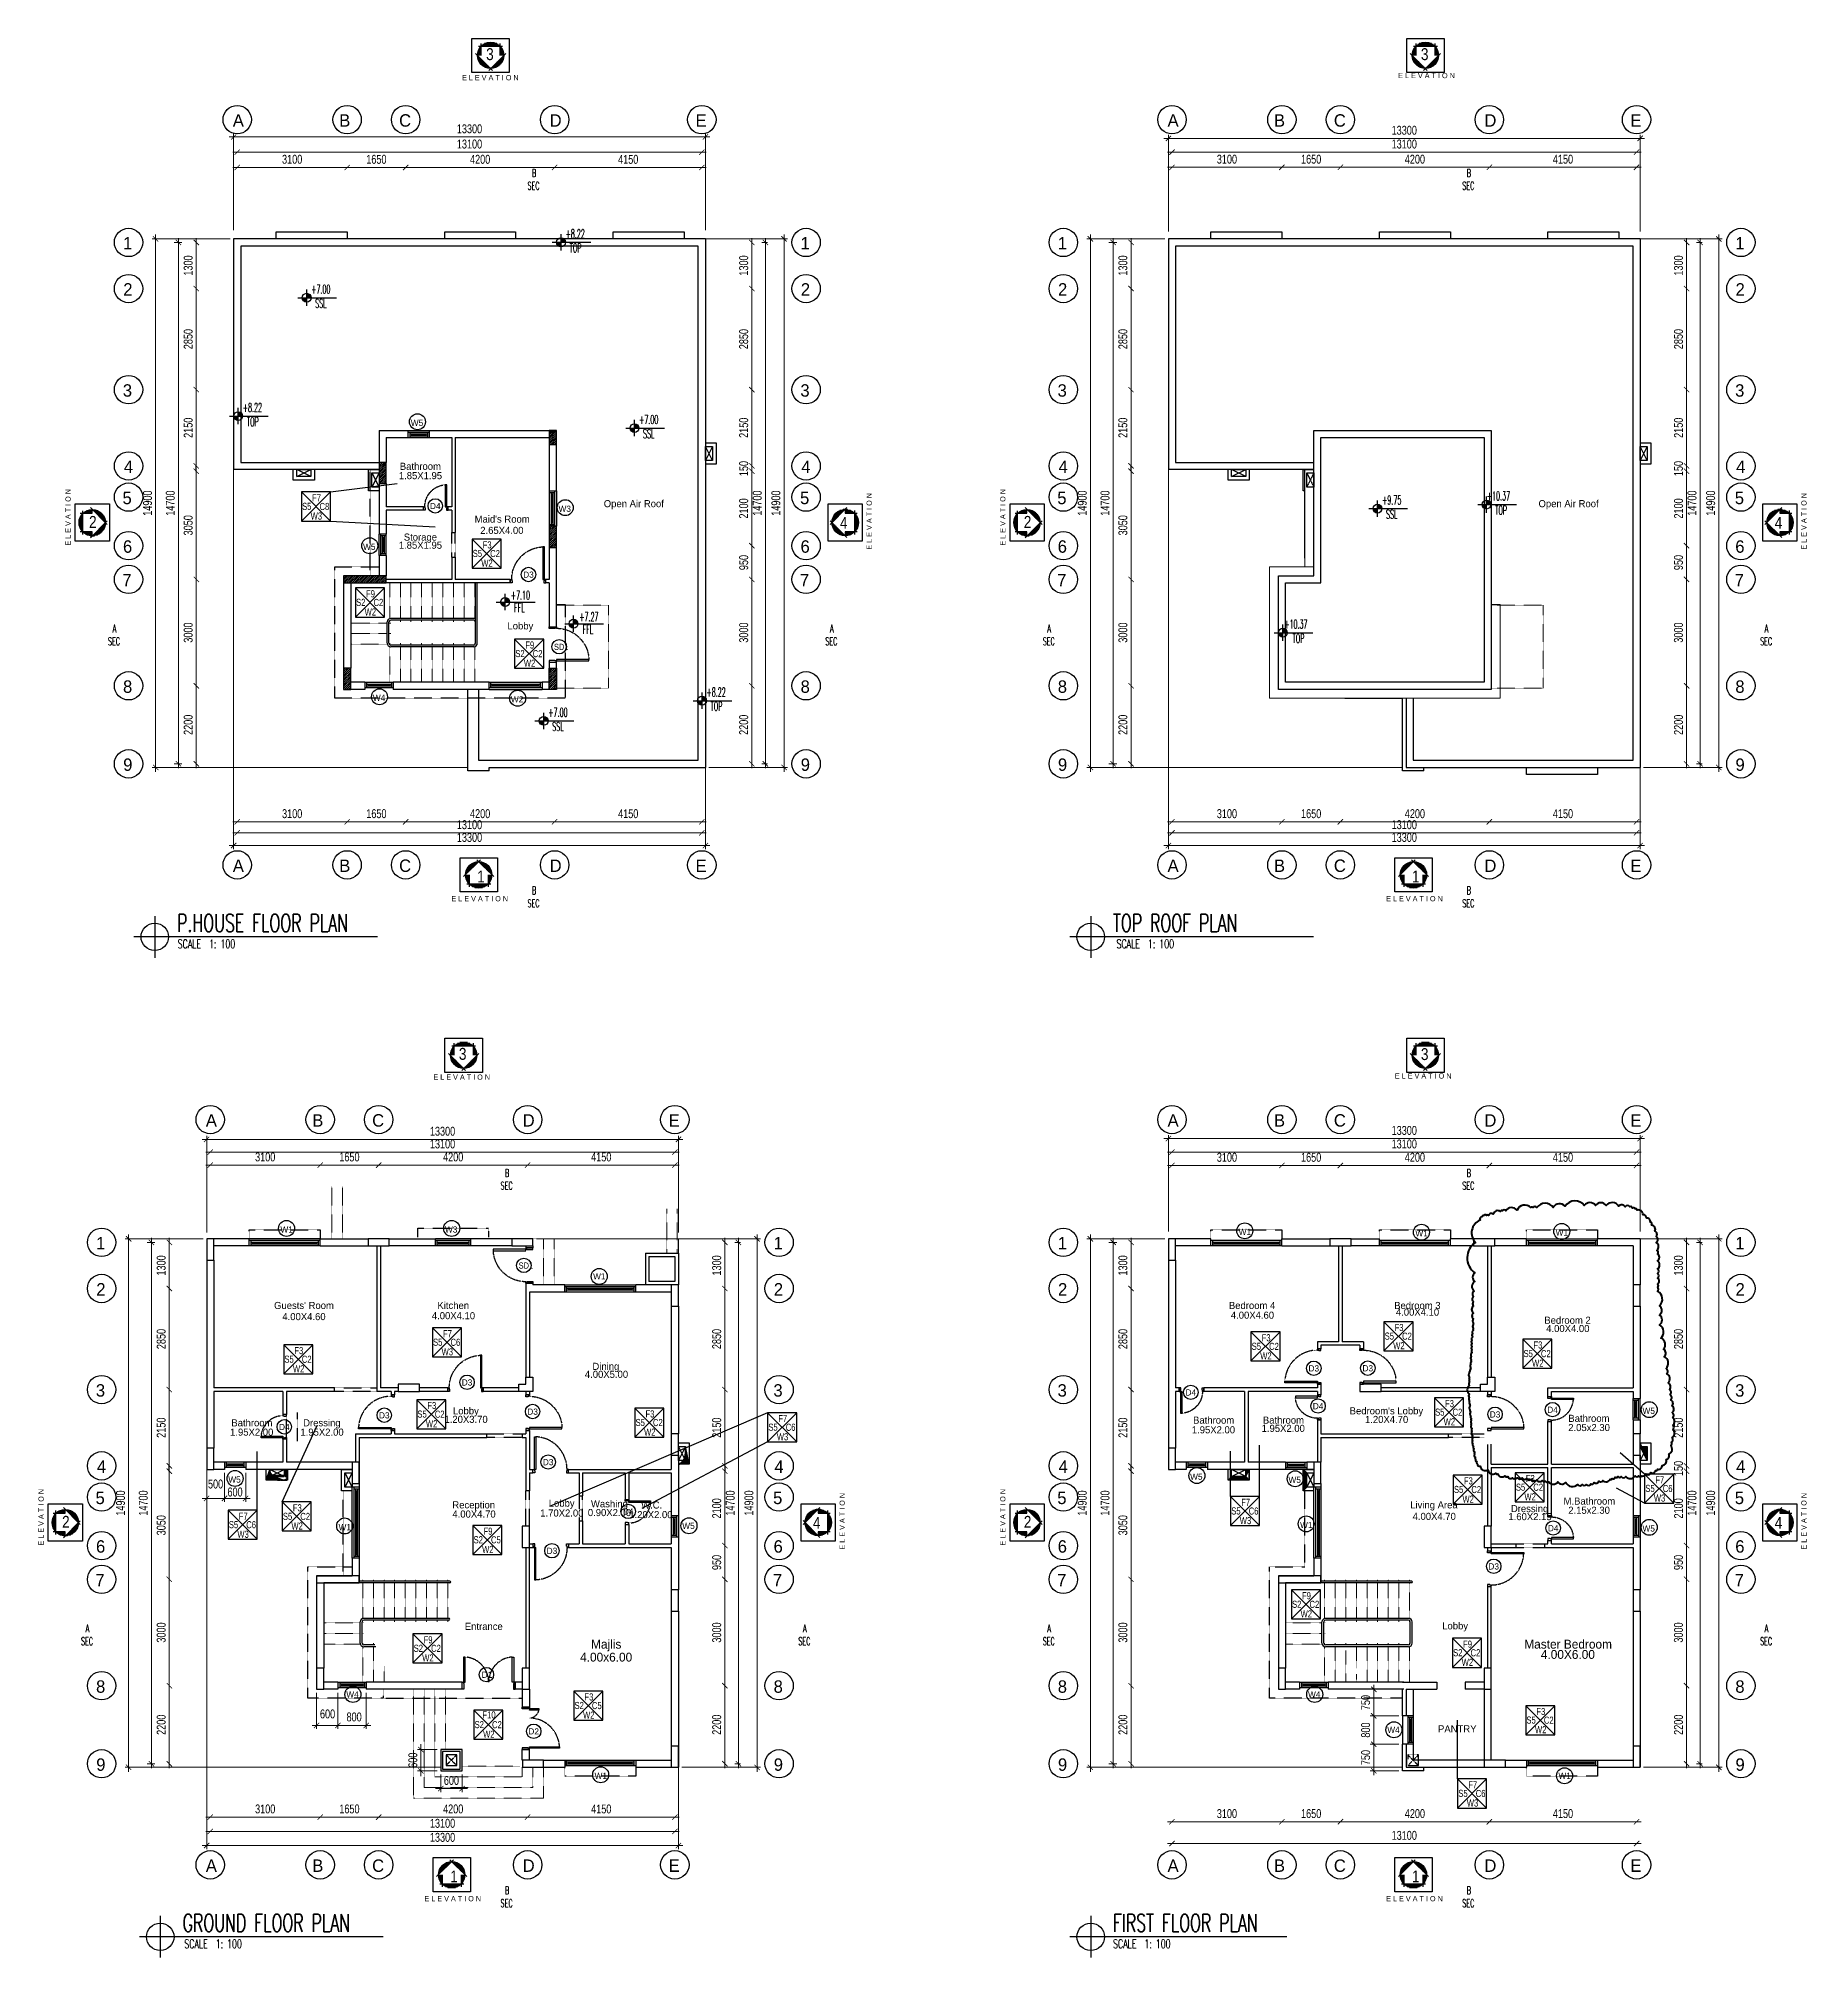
# Model space of a CAD drawing. Header units: metres. Extents: x 228262846 to 228432719, y 398618546 to 398687517.
# Drawn here: x 228334433 to 228384288, y 398633405 to 398687517 of the extents above; entities that cross this region are included whole.
import ezdxf
from ezdxf.enums import TextEntityAlignment as Align

# ---------------------------------------------------------------- set-up
doc = ezdxf.new("R2010")
doc.units = ezdxf.units.M
doc.header["$LTSCALE"] = 10
doc.header["$MEASUREMENT"] = 0
doc.header["$PDMODE"] = 34
for name, pattern in [('CENTER', [2, 1.25, -0.25, 0.25, -0.25]), ('DASHED2', [0.375, 0.25, -0.125]), ('HIDDEN2', [0.1875, 0.125, -0.0625])]:
    doc.linetypes.add(name, pattern=pattern)
for name, color, linetype in [('02.01.01 MD-SOL-SDP', 32, 'Continuous'), ('AX', 1, 'CENTER'), ('DIAMENSION', 240, 'Continuous'), ('ELEV-2', 136, 'Continuous'), ('LEVEL', 1, 'DASHED2'), ('S-COLS AT ABOVE ROOF FLOOR', 6, 'Continuous'), ('S-COLS AT FIRST FLOOR S-COL', 6, 'Continuous'), ('S-COLS-PAT', 8, 'Continuous'), ('SECTEXT', 10, 'Continuous'), ('TAGS', 11, 'Continuous'), ('tails', 11, 'Continuous'), ('TEX', 55, 'Continuous'), ('TEXT', 10, 'Continuous'), ('WALL-1', 7, 'Continuous'), ('XXS-COLUMN LAYOUT AT FOUNDATION$0$S-COL', 6, 'Continuous')]:
    doc.layers.add(name, color=color, linetype=linetype)
for name, color, linetype, lineweight in [('A-DIM-15', 63, 'Continuous', 15), ('A-Door', 183, 'Continuous', 25), ('A-Elev', 8, 'Continuous', 25), ('A-ELEV-03', 30, 'Continuous', 30), ('A-Handrail', 4, 'Continuous', 25), ('A-Hat', 7, 'Continuous', 13), ('A-Hid', 252, 'HIDDEN2', 25), ('A-LEVEL', 3, 'Continuous', 13), ('A-RMN-FIN-15', 181, 'Continuous', 15), ('A-Stairs dash', 153, 'HIDDEN2', 20), ('A-Text', 182, 'Continuous', 20), ('A-TXT-E', 3, 'Continuous', 30), ('A-Wall', 7, 'Continuous', 25), ('HAT', 8, 'Continuous', 25)]:
    doc.layers.add(name, color=color, linetype=linetype, lineweight=lineweight)
doc.styles.add('ASA1', font='swissc.ttf')
doc.styles.add('EN-SCL', font='swisscl.ttf')
doc.styles.add('EN-SCL-DIM', font='swisscl.ttf')
doc.styles.add('ROMANS', font='romans.shx', dxfattribs={"width": 0.9})
doc.styles.add('STYLE2', font='', dxfattribs={"height": 0.3})
doc.styles.add('STYLE5', font='romand.shx')
doc.styles.add('STYLE6', font='romanc.shx', dxfattribs={"width": 0.6})
doc.styles.add('WW', font='', dxfattribs={"height": 0.12})
doc.styles.add('ZRomatre', font='', dxfattribs={"height": 1})
doc.styles.get('STYLE2').set_extended_font_data('Andalus')
doc.styles.get('WW').set_extended_font_data('Andalus')
doc.styles.get('ZRomatre').set_extended_font_data('Narkisim')
doc.dimstyles.new('JYT', dxfattribs={"dimscale": 0, "dimtxt": 0.18, "dimasz": 0.13, "dimexe": 0.2, "dimexo": 0.05, "dimgap": 0.09, "dimtad": 1, "dimzin": 0, "dimdsep": 46, "dimtxsty": 'ROMANS', "dimblk": 'OBLIQUE', "dimcen": 0.09, "dimse1": 1, "dimse2": 1, "dimclrd": 1, "dimclre": 9, "dimclrt": 3, "dimadec": 0, "dimazin": 0, "dimtfac": 0.72, "dimtix": 1, "dimtofl": 0, "dimtmove": 2, "dimatfit": 3, "dimldrblk": 'OBLIQUE', "dimfxl": 0.2, "dimtolj": 1, "dimtzin": 0, "dimarcsym": 0})
doc.dimstyles.new('ZFP-100$0', dxfattribs={"dimscale": 100, "dimtxt": 2.5, "dimasz": 1.5, "dimexe": 1, "dimexo": 1, "dimgap": 1, "dimtad": 1, "dimdec": 0, "dimzin": 0, "dimdsep": 46, "dimtxsty": 'EN-SCL-DIM', "dimblk": 'ARCHTICK', "dimcen": 2, "dimdle": 1.25, "dimclrd": 256, "dimclre": 256, "dimclrt": 2, "dimadec": 3, "dimazin": 2, "dimtfac": 1, "dimtdec": 0, "dimtix": 1, "dimtmove": 2, "dimatfit": 0, "dimldrblk": 'ARCHTICK', "dimfxl": 1, "dimtolj": 1, "dimtzin": 0, "dimlwd": -1, "dimlwe": -1, "dimarcsym": 0})
pattern_1 = [(45, (228316933.22, 398665969.544), (-26.516504, 26.516504), [])]

msp = doc.modelspace()

# ---------------------------------------------------------------- texts
at = {"layer": 'A-RMN-FIN-15', "color": 31, "style": 'EN-SCL'}
for s, p in [('S5', (228341868.639, 398674222.562)), ('F7', (228342149.605, 398674464.096)), ('C8', (228342360.397, 398674220.252)), ('W3', (228342108.944, 398673951.106)), ('F3', (228346960.026, 398673137.098)), ('S5', (228346679.059, 398672895.564)), ('W2', (228346919.364, 398672624.107)), ('C2', (228347170.818, 398672893.254)), ('S2', (228343390.44, 398671516.497)), ('F9', (228343671.406, 398671758.031)), ('C2', (228343882.198, 398671514.187)), ('W2', (228343630.745, 398671245.041)), ('F9', (228348161.293, 398670314.093)), ('S2', (228347880.326, 398670072.559)), ('W2', (228348120.631, 398669801.102)), ('C2', (228348372.084, 398670070.249)), ('F7', (228345842.183, 398650898.086)), ('F3', (228368923.397, 398650782.351)), ('S5', (228372391.183, 398650828.83)), ('F3', (228372672.15, 398651070.365)), ('C2', (228372882.941, 398650826.521)), ('F3', (228341649.866, 398650419.534)), ('S5', (228345561.217, 398650656.552)), ('W3', (228345801.522, 398650385.095)), ('C6', (228346052.975, 398650654.242)), ('S5', (228368642.431, 398650540.817)), ('W2', (228368882.736, 398650269.36)), ('C2', (228369134.189, 398650538.507)), ('W2', (228372631.488, 398650557.374)), ('S5', (228376306.902, 398650336.701)), ('F3', (228376587.868, 398650578.235)), ('C2', (228376798.66, 398650334.391)), ('S5', (228341368.9, 398650178)), ('W2', (228341609.205, 398649906.544)), ('C2', (228341860.658, 398650175.691)), ('W2', (228376547.207, 398650065.244)), ('S5', (228345119.077, 398648629.458)), ('F3', (228345400.043, 398648870.992)), ('C2', (228345610.835, 398648627.148)), ('F3', (228351550.75, 398648634.834)), ('S5', (228373814.418, 398648684.724)), ('F3', (228374095.385, 398648926.258)), ('C2', (228374306.176, 398648682.414)), ('W2', (228345359.382, 398648358.002)), ('S5', (228351269.783, 398648393.3)), ('W2', (228351510.088, 398648121.843)), ('C2', (228351761.541, 398648390.99)), ('S5', (228355013.61, 398648260.892)), ('F7', (228355294.577, 398648502.426)), ('C6', (228355505.369, 398648258.582)), ('W2', (228374054.723, 398648413.268)), ('W3', (228355253.915, 398647989.436)), ('S5', (228374344.704, 398646504.8)), ('F3', (228374625.67, 398646746.334)), ('C2', (228374836.462, 398646502.49)), ('S5', (228376091.523, 398646570.028)), ('F3', (228376372.49, 398646811.562)), ('C2', (228376583.282, 398646567.718)), ('S5', (228379741.615, 398646534.326)), ('F7', (228380022.582, 398646775.86)), ('C6', (228380233.374, 398646532.016)), ('F3', (228341607.174, 398645988.4)), ('S5', (228368065.762, 398645898.917)), ('F7', (228368346.728, 398646140.451)), ('C6', (228368557.52, 398645896.607)), ('W2', (228374585.009, 398646233.344)), ('W2', (228376331.828, 398646298.572)), ('W3', (228379981.92, 398646262.87)), ('S5', (228339802.61, 398645512.808)), ('F7', (228340083.577, 398645754.342)), ('C6', (228340294.369, 398645510.498)), ('S5', (228341326.208, 398645746.866)), ('W2', (228341566.513, 398645475.41)), ('C2', (228341817.966, 398645744.557)), ('W3', (228368306.067, 398645627.461)), ('W3', (228340042.915, 398645241.352)), ('S2', (228346703.238, 398645086.278)), ('W2', (228346943.543, 398644814.821)), ('F9', (228346984.205, 398645327.812)), ('C5', (228347194.997, 398645083.968)), ('S2', (228369780.496, 398643267.556)), ('F9', (228370061.462, 398643509.09)), ('C2', (228370272.254, 398643265.246)), ('W2', (228370020.801, 398642996.1)), ('F9', (228345295.469, 398642267.98)), ('F9', (228374603.151, 398642143.647)), ('S2', (228345014.502, 398642026.446)), ('W2', (228345254.807, 398641754.99)), ('C2', (228345506.261, 398642024.136)), ('S2', (228374322.185, 398641902.113)), ('W2', (228374562.49, 398641630.657)), ('C2', (228374813.943, 398641899.803)), ('F3', (228349830.194, 398640655.774)), ('F10', (228346954.137, 398640149.495)), ('S2', (228349549.228, 398640414.24)), ('W2', (228349789.533, 398640142.784)), ('C5', (228350040.986, 398640411.931)), ('S5', (228376388.727, 398640002.579)), ('F3', (228376669.693, 398640244.113)), ('C2', (228376880.485, 398640000.269)), ('S2', (228346732.139, 398639874.902)), ('W2', (228346972.444, 398639603.445)), ('C2', (228347223.897, 398639872.592)), ('W2', (228376629.032, 398639731.123)), ('S5', (228374467.947, 398637935.527)), ('F7', (228374748.913, 398638177.061)), ('C6', (228374959.705, 398637933.218)), ('W3', (228374708.252, 398637664.071))]:
    msp.add_text(s, height=200, dxfattribs=at).set_placement(p)
at = {"layer": 'A-Text', "style": 'ZRomatre'}
for s, height, p in [('Bathroom', 200, (228345203.6, 398675352.003)), ('1.85X1.95', 200, (228345205.28, 398675089.466)), ('Open Air Roof', 200, (228351221.436, 398674299.151)), ('Open Air Roof', 200, (228377576.979, 398674299.151)), ("Maid's Room", 200, (228347508.988, 398673864.187)), ('2.65X4.00', 200, (228347500.731, 398673545.793)), ('1.85X1.95', 200, (228345203.88, 398673127.069)), ('Storage', 200, (228345203.6, 398673356.717)), ('Lobby', 200, (228348022.689, 398670853.287)), ("Guests' Room", 200, (228341921.387, 398651692.686)), ('4.00X4.60', 200, (228341920.967, 398651378.236)), ('4.00X4.10', 200, (228346136.053, 398651403.997)), ('Kitchen', 200, (228346130.174, 398651692.686)), ('Bedroom 4', 200, (228368653.964, 398651692.686)), ('4.00X4.60', 200, (228368663.761, 398651418.618)), ('Bedroom 3', 200, (228373313.825, 398651692.686)), ('4.00X4.10', 200, (228373317.744, 398651504.892)), ('4.00X5.00', 200, (228350450.671, 398649751.091)), ('Dining', 200, (228350433.316, 398649975.999)), ('Lobby', 200, (228346486.23, 398648721.833)), ("Bedroom's Lobby", 200, (228372441.326, 398648721.833)), ('1.95X2.00', 200, (228340447.704, 398648121.377)), ('Bathroom', 200, (228340453.162, 398648384.219)), ('1.95X2.00', 200, (228342430.377, 398648121.377)), ('Dressing', 200, (228342425.619, 398648384.219)), ('1.20X3.70', 200, (228346491.688, 398648481.279)), ('1.95X2.00', 200, (228367563.816, 398648186.864)), ('Bathroom', 200, (228367569.274, 398648459.828)), ('1.95X2.00', 200, (228369531.856, 398648227.214)), ('Bathroom', 200, (228369537.314, 398648459.828)), ('1.20X4.70', 200, (228372446.645, 398648478.969)), ('Reception', 200, (228346706.598, 398646070.342)), ('Lobby', 200, (228349186.695, 398646119.601)), ('Washing', 200, (228350532.915, 398646101.11)), ('W.C.', 200, (228351724.023, 398646066.848)), ('Living Area', 200, (228373780.956, 398646070.342)), ('Dressing', 200, (228376477.877, 398645964.926)), ('M.Bathroom', 200, (228378163.148, 398646177.345)), ('2.15x2.30', 200, (228378154.891, 398645918.374)), ('4.00X4.70', 200, (228346715.976, 398645811.663)), ('1.70X2.00', 200, (228349192.153, 398645840.248)), ('0.90X2.00', 200, (228350534.594, 398645852.857)), ('1.20X2.00', 200, (228351702.75, 398645795.453)), ('4.00X4.70', 200, (228373788.933, 398645745.864)), ('1.60X2.15', 200, (228376489.774, 398645738.869)), ('Entrance', 200, (228346991.477, 398642644.671)), ('Lobby', 200, (228374378.233, 398642660.248)), ('Majlis', 250, (228350443.103, 398642117.827)), ('Master Bedroom', 250, (228377564.814, 398642117.827)), ('4.00x6.00', 250, (228350441.354, 398641751.842)), ('4.00X6.00', 250, (228377557.466, 398641827.528)), ('PANTRY', 200, (228374438.864, 398639754.997))]:
    msp.add_text(s, height=height, dxfattribs=at).set_placement(p, align=Align.CENTER)
at = {"layer": 'A-Text', "color": 4, "style": 'ZRomatre'}
for s, p in [('Bedroom 2', (228377547.81, 398651275.998)), ('4.00X4.00', (228377555.647, 398651042.111)), ('2.05x2.30', (228378154.891, 398648250.424)), ('Bathroom', (228378150.132, 398648509.395))]:
    msp.add_text(s, height=200, dxfattribs=at).set_placement(p, align=Align.CENTER)
at = {"layer": 'A-TXT-E', "style": 'ASA1'}
for s, p in [('3', (228347058.013, 398686905.538)), ('3', (228373413.557, 398686905.538)), ('2', (228335861.385, 398673717.385)), ('4', (228357032.733, 398673689.396)), ('2', (228362216.929, 398673717.385)), ('4', (228383388.276, 398673689.396)), ('1', (228346804.617, 398663718.573)), ('1', (228373160.16, 398663718.573)), ('3', (228346289.047, 398658718.68)), ('3', (228373413.557, 398658712.5)), ('2', (228335100.817, 398645524.347)), ('4', (228356272.165, 398645496.358)), ('2', (228362216.929, 398645524.347)), ('4', (228383388.276, 398645496.358)), ('1', (228346044.049, 398635525.535)), ('1', (228373160.16, 398635525.535))]:
    msp.add_text(s, height=334.125, dxfattribs=at).set_placement(p)
at = {"layer": 'A-TXT-E', "ltscale": 2, "style": 'STYLE2'}
for p in [(228346376.988, 398686336.147), (228372773.318, 398686396.426), (228346077.742, 398663187.054), (228372433.286, 398663187.054), (228345570.431, 398658156.941), (228372678.742, 398658190.646), (228345317.174, 398634994.016), (228372433.286, 398634994.016)]:
    msp.add_text('E L E V A T I O N', height=147.6225, dxfattribs=at).set_placement(p)
for p in [(228335343.003, 398673215.146), (228357930.856, 398673102.244), (228361698.547, 398673215.146), (228384286.4, 398673102.244), (228334582.435, 398645022.108), (228357170.288, 398644909.205), (228361698.547, 398645022.108), (228384286.4, 398644909.205)]:
    msp.add_text('E L E V A T I O N', height=147.6225, rotation=90, dxfattribs=at).set_placement(p)
at = {"layer": 'LEVEL', "style": 'STYLE5', "width": 0.5}
for s, p in [('+8.22', (228349297.795, 398681885.22)), ('TOP', (228349413.58, 398681484.25)), ('+7.00', (228342125.164, 398680321.762)), ('SSL', (228342234.997, 398679920.793)), ('+8.22', (228340196.253, 398676984.412)), ('TOP', (228340312.039, 398676583.442)), ('+7.00', (228351369.918, 398676646.06)), ('SSL', (228351479.751, 398676245.091)), ('+9.75', (228372319.236, 398674377.343)), ('SSL', (228372429.069, 398673976.374)), ('+10.37', (228375272.956, 398674490.65)), ('TOP', (228375507.789, 398674089.68)), ('+7.10', (228347753.981, 398671695.168)), ('FFL', (228347848.105, 398671340.891)), ('+7.27', (228349684.001, 398671085.553)), ('FFL', (228349778.124, 398670731.276)), ('+10.37', (228369560.614, 398670877.143)), ('TOP', (228369795.447, 398670476.174)), ('+8.22', (228353271.134, 398668961.839)), ('+7.00', (228348810.226, 398668391.969)), ('TOP', (228353386.919, 398668560.87)), ('SSL', (228348920.06, 398667990.999))]:
    msp.add_text(s, height=250, dxfattribs=at).set_placement(p)
at = {"layer": 'SECTEXT', "ltscale": 0.15, "style": 'STYLE6', "width": 0.6}
for s, p in [('SEC', (228348225.001, 398683251.266)), ('B', (228348350.125, 398683612.207)), ('SEC', (228374580.545, 398683251.266)), ('B', (228374705.669, 398683612.207)), ('A', (228336526.429, 398670770.37)), ('A', (228356752.815, 398670770.37)), ('A', (228362881.973, 398670770.37)), ('A', (228383108.359, 398670770.37)), ('SEC', (228336395.018, 398670409.429)), ('SEC', (228356621.404, 398670409.429)), ('SEC', (228362750.562, 398670409.429)), ('SEC', (228382976.948, 398670409.429)), ('B', (228348350.125, 398663383.093)), ('B', (228374705.669, 398663383.093)), ('SEC', (228348225.001, 398663022.151)), ('SEC', (228374580.545, 398663022.151)), ('B', (228347589.557, 398655419.169)), ('B', (228374705.669, 398655419.169)), ('SEC', (228347464.433, 398655058.228)), ('SEC', (228374580.545, 398655058.228)), ('SEC', (228335634.45, 398642216.39)), ('A', (228335765.861, 398642577.331)), ('SEC', (228355860.836, 398642216.39)), ('A', (228355992.247, 398642577.331)), ('SEC', (228362750.562, 398642216.39)), ('A', (228362881.973, 398642577.331)), ('SEC', (228382976.948, 398642216.39)), ('A', (228383108.359, 398642577.331)), ('B', (228347589.557, 398635190.054)), ('B', (228374705.669, 398635190.054)), ('SEC', (228347464.433, 398634829.113)), ('SEC', (228374580.545, 398634829.113))]:
    msp.add_text(s, height=220, dxfattribs=at).set_placement(p)
at = {"layer": 'TAGS', "style": 'WW'}
for s, p in [('W5', (228344931.625, 398676589.889)), ('D4', (228345472.98, 398674244.602)), ('W3', (228349097.817, 398674167.856)), ('W5', (228343586.8, 398673095.3)), ('D3', (228348100.885, 398672309.952)), ('W4', (228343862.623, 398668836.478)), ('W2', (228347754.569, 398668795.105)), ('W1', (228341256.773, 398653846.375)), ('W3', (228345896.573, 398653845.749)), ('W1', (228368275.561, 398653778.224)), ('W1', (228373257.493, 398653738.876)), ('W1', (228377212.249, 398653762.876)), ('W1', (228350073.17, 398652527.328)), ('D3', (228370242.764, 398649931.037)), ('D3', (228371765.41, 398649934.073)), ('D3', (228346369.11, 398649534.569)), ('D4', (228366776.531, 398649251.848)), ('D3', (228348217.369, 398648710.738)), ('D4', (228370364.972, 398648866.128)), ('D3', (228375353.552, 398648633.307)), ('D4', (228376975.148, 398648764.108)), ('W5', (228379660.785, 398648736.227)), ('D4', (228341217.696, 398648278.822)), ('D3', (228344035.847, 398648607.27)), ('D3', (228348655.835, 398647287.086)), ('W5', (228339787.767, 398646796.539)), ('W5', (228366906.117, 398646876.536)), ('W5', (228369678.92, 398646788.119)), ('W1', (228342896.087, 398645456.355)), ('D4', (228350912.462, 398645893.876)), ('W5', (228352586.293, 398645489.709)), ('W1', (228370005.962, 398645515.972)), ('D4', (228376993.099, 398645426.129)), ('W5', (228379660.785, 398645418.498)), ('D3', (228348763.459, 398644785.297)), ('D3', (228375315.258, 398644347.588)), ('D1', (228346931.041, 398641293.427)), ('W4', (228343114.293, 398640737.635)), ('W4', (228370230.405, 398640737.635)), ('D2', (228348247.465, 398639696.067)), ('W4', (228372464.558, 398639740.378)), ('W1', (228350114.274, 398638443.061)), ('W1', (228377290.117, 398638444.983))]:
    msp.add_text(s, height=175, dxfattribs=at).set_placement(p)
at = {"layer": 'TAGS', "style": 'WW', "width": 0.75}
for p in [(228348970.001, 398670273.807), (228347973.784, 398652830.302)]:
    msp.add_text('SD1', height=175, dxfattribs=at).set_placement(p)
at = {"layer": 'TEX', "style": 'WW'}
for s, p in [('A', (228339914.509, 398685028.417)), ('B', (228342915.33, 398685028.417)), ('C', (228344603.421, 398685028.417)), ('D', (228348847.74, 398685028.417)), ('E', (228352962.524, 398685028.417)), ('A', (228366270.053, 398685028.417)), ('B', (228369270.874, 398685028.417)), ('C', (228370958.964, 398685028.417)), ('D', (228375203.283, 398685028.417)), ('E', (228379318.068, 398685028.417)), ('1', (228336818.593, 398681565.64)), ('1', (228355922.419, 398681565.64)), ('1', (228363174.137, 398681565.64)), ('1', (228382277.963, 398681565.64)), ('2', (228336826.259, 398680265.64)), ('2', (228355930.085, 398680265.64)), ('2', (228363181.803, 398680265.64)), ('2', (228382285.629, 398680265.64)), ('3', (228336814.041, 398677415.64)), ('3', (228355917.867, 398677415.64)), ('3', (228363169.585, 398677415.64)), ('3', (228382273.411, 398677415.64)), ('4', (228336841.112, 398675265.64)), ('4', (228355944.938, 398675265.64)), ('4', (228363196.655, 398675265.64)), ('4', (228382300.481, 398675265.64)), ('5', (228336804.459, 398674385.003)), ('5', (228355908.285, 398674385.003)), ('5', (228363160.003, 398674385.003)), ('5', (228382263.828, 398674385.003)), ('6', (228336817.395, 398673015.64)), ('6', (228355921.221, 398673015.64)), ('6', (228363172.939, 398673015.64)), ('6', (228382276.765, 398673015.64)), ('7', (228336800.865, 398672065.64)), ('7', (228355904.691, 398672065.64)), ('7', (228363156.409, 398672065.64)), ('7', (228382260.235, 398672065.64)), ('8', (228336819.551, 398669065.64)), ('8', (228355923.377, 398669065.64)), ('8', (228363175.095, 398669065.64)), ('8', (228382278.921, 398669065.64)), ('9', (228336823.863, 398666865.64)), ('9', (228355927.689, 398666865.64)), ('9', (228363179.407, 398666865.64)), ('9', (228382283.233, 398666865.64)), ('A', (228339914.509, 398664016.06)), ('B', (228342915.33, 398664016.06)), ('C', (228344603.421, 398664016.06)), ('D', (228348847.74, 398664016.06)), ('E', (228352962.524, 398664016.06)), ('A', (228366270.053, 398664016.06)), ('B', (228369270.874, 398664016.06)), ('C', (228370958.964, 398664016.06)), ('D', (228375203.283, 398664016.06)), ('E', (228379318.068, 398664016.06)), ('A', (228339153.941, 398656835.378)), ('B', (228342154.762, 398656835.378)), ('C', (228343842.853, 398656835.378)), ('D', (228348087.172, 398656835.378)), ('E', (228352201.956, 398656835.378)), ('A', (228366270.053, 398656835.378)), ('B', (228369270.874, 398656835.378)), ('C', (228370958.964, 398656835.378)), ('D', (228375203.283, 398656835.378)), ('E', (228379318.068, 398656835.378)), ('1', (228336058.025, 398653372.602)), ('1', (228355161.851, 398653372.602)), ('1', (228363174.137, 398653372.602)), ('1', (228382277.963, 398653372.602)), ('2', (228336065.691, 398652072.602)), ('2', (228355169.517, 398652072.602)), ('2', (228363181.803, 398652072.602)), ('2', (228382285.629, 398652072.602)), ('3', (228336053.473, 398649222.602)), ('3', (228355157.299, 398649222.602)), ('3', (228363169.585, 398649222.602)), ('3', (228382273.411, 398649222.602)), ('4', (228336080.544, 398647072.602)), ('4', (228355184.369, 398647072.602)), ('4', (228363196.655, 398647072.602)), ('4', (228382300.481, 398647072.602)), ('5', (228336043.891, 398646191.964)), ('5', (228355147.716, 398646191.964)), ('5', (228363160.003, 398646191.964)), ('5', (228382263.828, 398646191.964)), ('6', (228336056.827, 398644822.602)), ('6', (228355160.653, 398644822.602)), ('6', (228363172.939, 398644822.602)), ('6', (228382276.765, 398644822.602)), ('7', (228336040.297, 398643872.602)), ('7', (228355144.123, 398643872.602)), ('7', (228363156.409, 398643872.602)), ('7', (228382260.235, 398643872.602)), ('8', (228336058.983, 398640872.602)), ('8', (228355162.809, 398640872.602)), ('8', (228363175.095, 398640872.602)), ('8', (228382278.921, 398640872.602)), ('9', (228336063.295, 398638672.602)), ('9', (228355167.121, 398638672.602)), ('9', (228363179.407, 398638672.602)), ('9', (228382283.233, 398638672.602)), ('A', (228339153.941, 398635823.021)), ('B', (228342154.762, 398635823.021)), ('C', (228343842.853, 398635823.021)), ('D', (228348087.172, 398635823.021)), ('E', (228352201.956, 398635823.021)), ('A', (228366270.053, 398635823.021)), ('B', (228369270.874, 398635823.021)), ('C', (228370958.964, 398635823.021)), ('D', (228375203.283, 398635823.021)), ('E', (228379318.068, 398635823.021))]:
    msp.add_text(s, height=350, dxfattribs=at).set_placement(p)
at = {"layer": 'TEXT', "style": 'STYLE6', "width": 0.65}
for s, height, p in [('P.HOUSE FLOOR PLAN', 500, (228338342.751, 398662326.311)), ('TOP ROOF PLAN', 500, (228364732.175, 398662326.311)), ('SCALE  1: 100', 250, (228338360.167, 398661862.049)), ('SCALE  1: 100', 250, (228364831.877, 398661862.049)), ('GROUND FLOOR PLAN', 500, (228338499.156, 398634133.273)), ('FIRST FLOOR PLAN', 500, (228364732.175, 398634133.273)), ('SCALE  1: 100', 250, (228338547.407, 398633669.01)), ('SCALE  1: 100', 250, (228364733.144, 398633669.01))]:
    msp.add_text(s, height=height, dxfattribs=at).set_placement(p)

# ---------------------------------------------------------------- blocks, each defined once
blk = doc.blocks.new('*U20')
for points in [[(40, 200), (40, 1118), (84, 1118), (84, 200)], [(40, 160), (50, 160), (50, 0), (0, 0), (0, 200), (40, 200)], [(960, 161), (950, 161), (950, 0), (1000, 0), (1000, 200), (960, 200)]]:
    blk.add_lwpolyline(points, close=True)
at = {"linetype": 'HIDDEN2'}
blk.add_arc((41, 200), 919, 359.9741, 87.3184, dxfattribs=at)
blk = doc.blocks.new('*U30')
for points in [[(-10471, -548), (-10471, 70), (-10427, 70), (-10427, -548)], [(-10471, -588), (-10461, -588), (-10461, -648), (-10511, -648), (-10511, -548), (-10471, -548)], [(-9851, -587), (-9861, -587), (-9861, -648), (-9811, -648), (-9811, -548), (-9851, -548)]]:
    blk.add_lwpolyline(points, close=True)
at = {"linetype": 'HIDDEN2'}
blk.add_arc((-10471, -548), 620, 0, 85.9304, dxfattribs=at)
blk = doc.blocks.new('*U4')
for points in [[(29297, 43372), (29341, 43372), (29341, 44081), (29297, 44081)], [(30717, 43372), (30673, 43372), (30673, 44081), (30717, 44081)], [(29297, 43332), (29307, 43332), (29307, 43172), (29257, 43172), (29257, 43372), (29297, 43372)], [(30717, 43332), (30707, 43332), (30707, 43172), (30757, 43172), (30757, 43372), (30717, 43372)]]:
    blk.add_lwpolyline(points, close=True)
at = {"linetype": 'HIDDEN2'}
for centre, start, end in [((29297, 43372), 0, 86.4476), ((30717, 43372), 93.5524, 180)]:
    blk.add_arc(centre, 710, start, end, dxfattribs=at)
blk = doc.blocks.new('*U32')
for points in [[(40, 100), (40, 1018), (84, 1018), (84, 100)], [(40, 60), (50, 60), (50, 0), (0, 0), (0, 100), (40, 100)], [(960, 61), (950, 61), (950, 0), (1000, 0), (1000, 100), (960, 100)]]:
    blk.add_lwpolyline(points, close=True)
at = {"linetype": 'HIDDEN2'}
blk.add_arc((41, 100), 919, 359.9741, 87.3184, dxfattribs=at)
blk = doc.blocks.new('*U31')
for points in [[(40, 100), (40, 1018), (84, 1018), (84, 100)], [(40, 60), (50, 60), (50, 0), (0, 0), (0, 100), (40, 100)], [(960, 61), (950, 61), (950, 0), (1000, 0), (1000, 100), (960, 100)]]:
    blk.add_lwpolyline(points, close=True)
at = {"linetype": 'HIDDEN2'}
blk.add_arc((41, 100), 919, 359.9741, 87.3184, dxfattribs=at)
blk = doc.blocks.new('*U24')
for points in [[(40, 200), (40, 1118), (84, 1118), (84, 200)], [(40, 160), (50, 160), (50, 0), (0, 0), (0, 200), (40, 200)], [(960, 161), (950, 161), (950, 0), (1000, 0), (1000, 200), (960, 200)]]:
    blk.add_lwpolyline(points, close=True)
at = {"linetype": 'HIDDEN2'}
blk.add_arc((41, 200), 919, 359.9741, 87.3184, dxfattribs=at)
blk = doc.blocks.new('*U21')
for points in [[(-125219, 37157), (-125263, 37157), (-125263, 38007), (-125219, 38007)], [(-126295, 37157), (-126339, 37157), (-126339, 37427), (-126295, 37427)], [(-126339, 37117), (-126329, 37117), (-126329, 36957), (-126379, 36957), (-126379, 37157), (-126339, 37157)], [(-125219, 37117), (-125229, 37117), (-125229, 36957), (-125179, 36957), (-125179, 37157), (-125219, 37157)]]:
    blk.add_lwpolyline(points, close=True)
at = {"linetype": 'HIDDEN2'}
for centre, radius, start, end in [((-125211, 37151), 858, 93.4727, 179.5707), ((-126356, 37147), 287, 2.1159, 77.7453)]:
    blk.add_arc(centre, radius, start, end, dxfattribs=at)
blk = doc.blocks.new('*X28')
at = {"color": 0}
for p, q in [((-3.35, -8.5), (-3.27, -8.5)), ((-3.347, -8.48), (-3.27, -8.48)), ((-3.342, -8.46), (-3.27, -8.46)), ((-3.34, -8.535), (-3.34, -8.454)), ((-3.335, -8.44), (-3.27, -8.44)), ((-3.327, -8.42), (-3.27, -8.42)), ((-3.32, -8.535), (-3.32, -8.405)), ((-3.317, -8.4), (-3.27, -8.4)), ((-3.305, -8.38), (-3.27, -8.38)), ((-3.3, -8.535), (-3.3, -8.373)), ((-3.29, -8.36), (-3.27, -8.36)), ((-3.28, -8.535), (-3.28, -8.348)), ((-3.273, -8.34), (-3.27, -8.34)), ((-3.26, -8.338), (-3.26, -8.328)), ((-3.251, -8.32), (-3.073, -8.32)), ((-3.24, -8.338), (-3.24, -8.312)), ((-3.223, -8.3), (-3.073, -8.3)), ((-3.22, -8.338), (-3.22, -8.298)), ((-3.2, -8.338), (-3.2, -8.287)), ((-3.186, -8.28), (-3.073, -8.28)), ((-3.18, -8.338), (-3.18, -8.277)), ((-3.16, -8.338), (-3.16, -8.27)), ((-3.14, -8.338), (-3.14, -8.264)), ((-3.12, -8.338), (-3.12, -8.26)), ((-3.119, -8.26), (-3.073, -8.26)), ((-3.1, -8.338), (-3.1, -8.257)), ((-3.08, -8.338), (-3.08, -8.256)), ((-3.067, -8.26), (-3.027, -8.26)), ((-3.06, -8.267), (-3.06, -8.256)), ((-3.047, -8.28), (-2.96, -8.28)), ((-3.04, -8.287), (-3.04, -8.258)), ((-3.027, -8.3), (-2.923, -8.3)), ((-3.02, -8.308), (-3.02, -8.261)), ((-3.008, -8.32), (-2.896, -8.32)), ((-3, -8.328), (-3, -8.266)), ((-2.988, -8.34), (-2.874, -8.34)), ((-2.98, -8.348), (-2.98, -8.272)), ((-2.968, -8.36), (-2.856, -8.36)), ((-2.96, -8.368), (-2.96, -8.28)), ((-2.948, -8.38), (-2.841, -8.38)), ((-2.94, -8.388), (-2.94, -8.29)), ((-2.928, -8.4), (-2.829, -8.4)), ((-2.92, -8.408), (-2.92, -8.302)), ((-2.908, -8.42), (-2.819, -8.42)), ((-2.9, -8.428), (-2.9, -8.316)), ((-2.889, -8.44), (-2.811, -8.44)), ((-2.88, -8.449), (-2.88, -8.334)), ((-2.869, -8.46), (-2.805, -8.46)), ((-2.86, -8.469), (-2.86, -8.355)), ((-2.849, -8.48), (-2.8, -8.48)), ((-2.84, -8.489), (-2.84, -8.382)), ((-2.829, -8.5), (-2.796, -8.5)), ((-2.82, -8.509), (-2.82, -8.418)), ((-2.8, -8.529), (-2.8, -8.479)), ((-3.352, -8.52), (-3.27, -8.52)), ((-3.352, -8.54), (-3.27, -8.54)), ((-3.351, -8.56), (-3.27, -8.56)), ((-3.348, -8.58), (-3.27, -8.58)), ((-3.344, -8.6), (-3.27, -8.6)), ((-3.34, -8.616), (-3.34, -8.535)), ((-3.339, -8.62), (-3.27, -8.62)), ((-3.332, -8.64), (-3.27, -8.64)), ((-3.323, -8.66), (-3.27, -8.66)), ((-3.32, -8.665), (-3.32, -8.535)), ((-3.311, -8.68), (-3.27, -8.68)), ((-3.3, -8.697), (-3.3, -8.535)), ((-3.298, -8.7), (-3.27, -8.7)), ((-3.282, -8.72), (-3.27, -8.72)), ((-3.28, -8.722), (-3.28, -8.535)), ((-3.262, -8.74), (-3.073, -8.74)), ((-3.26, -8.742), (-3.26, -8.732)), ((-3.24, -8.759), (-3.24, -8.732)), ((-3.238, -8.76), (-3.073, -8.76)), ((-3.22, -8.772), (-3.22, -8.732)), ((-3.207, -8.78), (-3.073, -8.78)), ((-3.2, -8.783), (-3.2, -8.732)), ((-3.18, -8.793), (-3.18, -8.732)), ((-3.16, -8.8), (-3.16, -8.732)), ((-3.16, -8.8), (-3.073, -8.8)), ((-3.14, -8.806), (-3.14, -8.732)), ((-3.12, -8.81), (-3.12, -8.732)), ((-3.1, -8.813), (-3.1, -8.732)), ((-3.08, -8.814), (-3.08, -8.732)), ((-3.06, -8.814), (-3.06, -8.803)), ((-3.057, -8.8), (-2.986, -8.8)), ((-3.04, -8.812), (-3.04, -8.783)), ((-3.037, -8.78), (-2.94, -8.78)), ((-3.02, -8.809), (-3.02, -8.763)), ((-3.017, -8.76), (-2.908, -8.76)), ((-3, -8.804), (-3, -8.742)), ((-2.998, -8.74), (-2.884, -8.74)), ((-2.98, -8.798), (-2.98, -8.722)), ((-2.978, -8.72), (-2.864, -8.72)), ((-2.96, -8.79), (-2.96, -8.702)), ((-2.958, -8.7), (-2.848, -8.7)), ((-2.94, -8.78), (-2.94, -8.682)), ((-2.938, -8.68), (-2.835, -8.68)), ((-2.92, -8.768), (-2.92, -8.662)), ((-2.918, -8.66), (-2.824, -8.66)), ((-2.9, -8.754), (-2.9, -8.642)), ((-2.898, -8.64), (-2.815, -8.64)), ((-2.88, -8.736), (-2.88, -8.621)), ((-2.879, -8.62), (-2.808, -8.62)), ((-2.86, -8.715), (-2.86, -8.601)), ((-2.859, -8.6), (-2.802, -8.6)), ((-2.84, -8.688), (-2.84, -8.581)), ((-2.839, -8.58), (-2.798, -8.58)), ((-2.82, -8.652), (-2.82, -8.561)), ((-2.819, -8.56), (-2.795, -8.56)), ((-2.809, -8.52), (-2.795, -8.52)), ((-2.8, -8.591), (-2.8, -8.541)), ((-2.799, -8.54), (-2.794, -8.54))]:
    blk.add_line(p, q, dxfattribs=at)
blk = doc.blocks.new('A$C1AEC757C')
at = {"layer": 'TEXT'}
blk.add_line((0.387, 1.174), (0.387, 0), dxfattribs=at)
blk.add_circle((0.387, 0.587), 0.387, dxfattribs=at)
blk = doc.blocks.new('*X29')
at = {"color": 0}
for p, q in [((-3.35, -8.5), (-3.27, -8.5)), ((-3.347, -8.48), (-3.27, -8.48)), ((-3.342, -8.46), (-3.27, -8.46)), ((-3.34, -8.535), (-3.34, -8.454)), ((-3.335, -8.44), (-3.27, -8.44)), ((-3.327, -8.42), (-3.27, -8.42)), ((-3.32, -8.535), (-3.32, -8.405)), ((-3.317, -8.4), (-3.27, -8.4)), ((-3.305, -8.38), (-3.27, -8.38)), ((-3.3, -8.535), (-3.3, -8.373)), ((-3.29, -8.36), (-3.27, -8.36)), ((-3.28, -8.535), (-3.28, -8.348)), ((-3.273, -8.34), (-3.27, -8.34)), ((-3.26, -8.338), (-3.26, -8.328)), ((-3.251, -8.32), (-3.073, -8.32)), ((-3.24, -8.338), (-3.24, -8.312)), ((-3.223, -8.3), (-3.073, -8.3)), ((-3.22, -8.338), (-3.22, -8.298)), ((-3.2, -8.338), (-3.2, -8.287)), ((-3.186, -8.28), (-3.073, -8.28)), ((-3.18, -8.338), (-3.18, -8.277)), ((-3.16, -8.338), (-3.16, -8.27)), ((-3.14, -8.338), (-3.14, -8.264)), ((-3.12, -8.338), (-3.12, -8.26)), ((-3.119, -8.26), (-3.073, -8.26)), ((-3.1, -8.338), (-3.1, -8.257)), ((-3.08, -8.338), (-3.08, -8.256)), ((-3.067, -8.26), (-3.027, -8.26)), ((-3.06, -8.267), (-3.06, -8.256)), ((-3.047, -8.28), (-2.96, -8.28)), ((-3.04, -8.287), (-3.04, -8.258)), ((-3.027, -8.3), (-2.923, -8.3)), ((-3.02, -8.308), (-3.02, -8.261)), ((-3.008, -8.32), (-2.896, -8.32)), ((-3, -8.328), (-3, -8.266)), ((-2.988, -8.34), (-2.874, -8.34)), ((-2.98, -8.348), (-2.98, -8.272)), ((-2.968, -8.36), (-2.856, -8.36)), ((-2.96, -8.368), (-2.96, -8.28)), ((-2.948, -8.38), (-2.841, -8.38)), ((-2.94, -8.388), (-2.94, -8.29)), ((-2.928, -8.4), (-2.829, -8.4)), ((-2.92, -8.408), (-2.92, -8.302)), ((-2.908, -8.42), (-2.819, -8.42)), ((-2.9, -8.428), (-2.9, -8.316)), ((-2.889, -8.44), (-2.811, -8.44)), ((-2.88, -8.449), (-2.88, -8.334)), ((-2.869, -8.46), (-2.805, -8.46)), ((-2.86, -8.469), (-2.86, -8.355)), ((-2.849, -8.48), (-2.8, -8.48)), ((-2.84, -8.489), (-2.84, -8.382)), ((-2.829, -8.5), (-2.796, -8.5)), ((-2.82, -8.509), (-2.82, -8.418)), ((-2.8, -8.529), (-2.8, -8.479)), ((-3.352, -8.52), (-3.27, -8.52)), ((-3.352, -8.54), (-3.27, -8.54)), ((-3.351, -8.56), (-3.27, -8.56)), ((-3.348, -8.58), (-3.27, -8.58)), ((-3.344, -8.6), (-3.27, -8.6)), ((-3.34, -8.616), (-3.34, -8.535)), ((-3.339, -8.62), (-3.27, -8.62)), ((-3.332, -8.64), (-3.27, -8.64)), ((-3.323, -8.66), (-3.27, -8.66)), ((-3.32, -8.665), (-3.32, -8.535)), ((-3.311, -8.68), (-3.27, -8.68)), ((-3.3, -8.697), (-3.3, -8.535)), ((-3.298, -8.7), (-3.27, -8.7)), ((-3.282, -8.72), (-3.27, -8.72)), ((-3.28, -8.722), (-3.28, -8.535)), ((-3.262, -8.74), (-3.073, -8.74)), ((-3.26, -8.742), (-3.26, -8.732)), ((-3.24, -8.759), (-3.24, -8.732)), ((-3.238, -8.76), (-3.073, -8.76)), ((-3.22, -8.772), (-3.22, -8.732)), ((-3.207, -8.78), (-3.073, -8.78)), ((-3.2, -8.783), (-3.2, -8.732)), ((-3.18, -8.793), (-3.18, -8.732)), ((-3.16, -8.8), (-3.16, -8.732)), ((-3.16, -8.8), (-3.073, -8.8)), ((-3.14, -8.806), (-3.14, -8.732)), ((-3.12, -8.81), (-3.12, -8.732)), ((-3.1, -8.813), (-3.1, -8.732)), ((-3.08, -8.814), (-3.08, -8.732)), ((-3.06, -8.814), (-3.06, -8.803)), ((-3.057, -8.8), (-2.986, -8.8)), ((-3.04, -8.812), (-3.04, -8.783)), ((-3.037, -8.78), (-2.94, -8.78)), ((-3.02, -8.809), (-3.02, -8.763)), ((-3.017, -8.76), (-2.908, -8.76)), ((-3, -8.804), (-3, -8.742)), ((-2.998, -8.74), (-2.884, -8.74)), ((-2.98, -8.798), (-2.98, -8.722)), ((-2.978, -8.72), (-2.864, -8.72)), ((-2.96, -8.79), (-2.96, -8.702)), ((-2.958, -8.7), (-2.848, -8.7)), ((-2.94, -8.78), (-2.94, -8.682)), ((-2.938, -8.68), (-2.835, -8.68)), ((-2.92, -8.768), (-2.92, -8.662)), ((-2.918, -8.66), (-2.824, -8.66)), ((-2.9, -8.754), (-2.9, -8.642)), ((-2.898, -8.64), (-2.815, -8.64)), ((-2.88, -8.736), (-2.88, -8.621)), ((-2.879, -8.62), (-2.808, -8.62)), ((-2.86, -8.715), (-2.86, -8.601)), ((-2.859, -8.6), (-2.802, -8.6)), ((-2.84, -8.688), (-2.84, -8.581)), ((-2.839, -8.58), (-2.798, -8.58)), ((-2.82, -8.652), (-2.82, -8.561)), ((-2.819, -8.56), (-2.795, -8.56)), ((-2.809, -8.52), (-2.795, -8.52)), ((-2.8, -8.591), (-2.8, -8.541)), ((-2.799, -8.54), (-2.794, -8.54))]:
    blk.add_line(p, q, dxfattribs=at)
blk = doc.blocks.new('A$C013603BD')
at = {"layer": 'ELEV-2'}
h = blk.add_hatch(color=256, dxfattribs=at)
h.paths.add_polyline_path([(0.373, 0.231, 0.414214), (0.248, 0.356), (0.248, 0.231)])
h.paths.add_polyline_path([(0.248, 0.231), (0.123, 0.231, 0.414214), (0.248, 0.106)])
at = {"layer": 'LEVEL', "linetype": 'Continuous'}
for p, q in [((0, 0.231), (1.092, 0.231)), ((0.251, 0), (0.251, 0.462))]:
    blk.add_line(p, q, dxfattribs=at)
blk.add_circle((0.248, 0.231), 0.125, dxfattribs=at)
blk = doc.blocks.new('_ArchTick')
at = {"color": 0, "linetype": 'ByBlock', "const_width": 0.15}
blk.add_lwpolyline([(-0.5, -0.5), (0.5, 0.5)], dxfattribs=at)
blk = doc.blocks.new('*D99')
at = {"layer": 'A-DIM-15', "transparency": 16777216}
for p, q in [((228366194, 398681864), (228363994, 398681864)), ((228364094, 398666839), (228364094, 398681989)), ((228372894, 398666964), (228363994, 398666964))]:
    blk.add_line(p, q, dxfattribs=at)
at = {"layer": 'Defpoints', "color": 0, "transparency": 16777216}
for p in [(228364094, 398681864), (228366294, 398681864), (228372994, 398666964)]:
    blk.add_point(p, dxfattribs=at)
at = {"layer": 'A-DIM-15', "transparency": 16777216, "xscale": 150, "yscale": 150, "zscale": 150}
for p, rotation in [((228364094, 398681864), 90), ((228364094, 398666964), 270)]:
    blk.add_blockref('_ArchTick', p, dxfattribs=dict(at, rotation=rotation))
at = {"layer": 'A-DIM-15', "color": 2, "transparency": 16777216, "insert": (228363866, 398674414), "char_height": 250, "attachment_point": 5, "rotation": 90, "style": 'EN-SCL-DIM'}
blk.add_mtext('\\A1;14900', dxfattribs=at)
blk = doc.blocks.new('*D100')
at = {"layer": 'A-DIM-15', "transparency": 16777216}
for p, q in [((228366169, 398656498), (228379719, 398656498)), ((228366294, 398653874), (228366294, 398656598)), ((228379594, 398653874), (228379594, 398656598))]:
    blk.add_line(p, q, dxfattribs=at)
at = {"layer": 'Defpoints', "color": 0, "transparency": 16777216}
for p in [(228379594, 398656498), (228366294, 398653774), (228379594, 398653774)]:
    blk.add_point(p, dxfattribs=at)
at = {"layer": 'A-DIM-15', "transparency": 16777216, "xscale": 150, "yscale": 150, "zscale": 150, "rotation": 180}
blk.add_blockref('_ArchTick', (228366294, 398656498), dxfattribs=at)
at = {"layer": 'A-DIM-15', "transparency": 16777216, "xscale": 150, "yscale": 150, "zscale": 150}
blk.add_blockref('_ArchTick', (228379594, 398656498), dxfattribs=at)
at = {"layer": 'A-DIM-15', "color": 2, "transparency": 16777216, "insert": (228372944, 398656726), "char_height": 250, "attachment_point": 5, "style": 'EN-SCL-DIM'}
blk.add_mtext('\\A1;13300', dxfattribs=at)
blk = doc.blocks.new('*D101')
at = {"layer": 'A-DIM-15', "transparency": 16777216}
blk.add_line((228379619, 398656116), (228366269, 398656116), dxfattribs=at)
at = {"layer": 'Defpoints', "color": 0, "transparency": 16777216}
for p in [(228366394, 398656116), (228366394, 398656116), (228379494, 398656116)]:
    blk.add_point(p, dxfattribs=at)
at = {"layer": 'A-DIM-15', "transparency": 16777216, "xscale": 150, "yscale": 150, "zscale": 150, "rotation": 180}
blk.add_blockref('_ArchTick', (228366394, 398656116), dxfattribs=at)
at = {"layer": 'A-DIM-15', "transparency": 16777216, "xscale": 150, "yscale": 150, "zscale": 150}
blk.add_blockref('_ArchTick', (228379494, 398656116), dxfattribs=at)
at = {"layer": 'A-DIM-15', "color": 2, "transparency": 16777216, "insert": (228372944, 398656344), "char_height": 250, "attachment_point": 5, "style": 'EN-SCL-DIM'}
blk.add_mtext('\\A1;13100', dxfattribs=at)
blk = doc.blocks.new('*D102')
at = {"layer": 'A-DIM-15', "transparency": 16777216}
blk.add_line((228366269, 398655740), (228369619, 398655740), dxfattribs=at)
at = {"layer": 'Defpoints', "color": 0, "transparency": 16777216}
for p in [(228366394, 398655740), (228369494, 398655740), (228369494, 398655740)]:
    blk.add_point(p, dxfattribs=at)
at = {"layer": 'A-DIM-15', "transparency": 16777216, "xscale": 150, "yscale": 150, "zscale": 150, "rotation": 180}
blk.add_blockref('_ArchTick', (228366394, 398655740), dxfattribs=at)
at = {"layer": 'A-DIM-15', "transparency": 16777216, "xscale": 150, "yscale": 150, "zscale": 150}
blk.add_blockref('_ArchTick', (228369494, 398655740), dxfattribs=at)
at = {"layer": 'A-DIM-15', "color": 2, "transparency": 16777216, "insert": (228367944, 398655968), "char_height": 250, "attachment_point": 5, "style": 'EN-SCL-DIM'}
blk.add_mtext('\\A1;3100', dxfattribs=at)
blk = doc.blocks.new('*D103')
at = {"layer": 'A-DIM-15', "transparency": 16777216}
blk.add_line((228369369, 398655740), (228371269, 398655740), dxfattribs=at)
at = {"layer": 'Defpoints', "color": 0, "transparency": 16777216}
for p in [(228369494, 398655740), (228371144, 398655740), (228371144, 398655740)]:
    blk.add_point(p, dxfattribs=at)
at = {"layer": 'A-DIM-15', "transparency": 16777216, "xscale": 150, "yscale": 150, "zscale": 150, "rotation": 180}
blk.add_blockref('_ArchTick', (228369494, 398655740), dxfattribs=at)
at = {"layer": 'A-DIM-15', "transparency": 16777216, "xscale": 150, "yscale": 150, "zscale": 150}
blk.add_blockref('_ArchTick', (228371144, 398655740), dxfattribs=at)
at = {"layer": 'A-DIM-15', "color": 2, "transparency": 16777216, "insert": (228370319, 398655968), "char_height": 250, "attachment_point": 5, "style": 'EN-SCL-DIM'}
blk.add_mtext('\\A1;1650', dxfattribs=at)
blk = doc.blocks.new('*D104')
at = {"layer": 'A-DIM-15', "transparency": 16777216}
blk.add_line((228371019, 398655740), (228375469, 398655740), dxfattribs=at)
at = {"layer": 'Defpoints', "color": 0, "transparency": 16777216}
for p in [(228371144, 398655740), (228375344, 398655740), (228375344, 398655740)]:
    blk.add_point(p, dxfattribs=at)
at = {"layer": 'A-DIM-15', "transparency": 16777216, "xscale": 150, "yscale": 150, "zscale": 150, "rotation": 180}
blk.add_blockref('_ArchTick', (228371144, 398655740), dxfattribs=at)
at = {"layer": 'A-DIM-15', "transparency": 16777216, "xscale": 150, "yscale": 150, "zscale": 150}
blk.add_blockref('_ArchTick', (228375344, 398655740), dxfattribs=at)
at = {"layer": 'A-DIM-15', "color": 2, "transparency": 16777216, "insert": (228373244, 398655968), "char_height": 250, "attachment_point": 5, "style": 'EN-SCL-DIM'}
blk.add_mtext('\\A1;4200', dxfattribs=at)
blk = doc.blocks.new('*D105')
at = {"layer": 'A-DIM-15', "transparency": 16777216}
blk.add_line((228375219, 398655740), (228379619, 398655740), dxfattribs=at)
at = {"layer": 'Defpoints', "color": 0, "transparency": 16777216}
for p in [(228375344, 398655740), (228379494, 398655740), (228379494, 398655740)]:
    blk.add_point(p, dxfattribs=at)
at = {"layer": 'A-DIM-15', "transparency": 16777216, "xscale": 150, "yscale": 150, "zscale": 150, "rotation": 180}
blk.add_blockref('_ArchTick', (228375344, 398655740), dxfattribs=at)
at = {"layer": 'A-DIM-15', "transparency": 16777216, "xscale": 150, "yscale": 150, "zscale": 150}
blk.add_blockref('_ArchTick', (228379494, 398655740), dxfattribs=at)
at = {"layer": 'A-DIM-15', "color": 2, "transparency": 16777216, "insert": (228377419, 398655968), "char_height": 250, "attachment_point": 5, "style": 'EN-SCL-DIM'}
blk.add_mtext('\\A1;4150', dxfattribs=at)
blk = doc.blocks.new('*D106')
at = {"layer": 'A-DIM-15', "transparency": 16777216}
for p, q in [((228375594, 398653671), (228381912, 398653671)), ((228381812, 398653796), (228381812, 398638646)), ((228379694, 398638771), (228381912, 398638771))]:
    blk.add_line(p, q, dxfattribs=at)
at = {"layer": 'Defpoints', "color": 0, "transparency": 16777216}
for p in [(228375494, 398653671), (228379594, 398638771), (228381812, 398638771)]:
    blk.add_point(p, dxfattribs=at)
at = {"layer": 'A-DIM-15', "transparency": 16777216, "xscale": 150, "yscale": 150, "zscale": 150}
for p, rotation in [((228381812, 398653671), 90), ((228381812, 398638771), 270)]:
    blk.add_blockref('_ArchTick', p, dxfattribs=dict(at, rotation=rotation))
at = {"layer": 'A-DIM-15', "color": 2, "transparency": 16777216, "insert": (228381584, 398646221), "char_height": 250, "attachment_point": 5, "rotation": 90, "style": 'EN-SCL-DIM'}
blk.add_mtext('\\A1;14900', dxfattribs=at)
blk = doc.blocks.new('*D107')
at = {"layer": 'A-DIM-15', "transparency": 16777216}
for p, q in [((228381286, 398638746), (228381286, 398653696)), ((228381348, 398653571), (228381186, 398653571)), ((228381348, 398638871), (228381186, 398638871))]:
    blk.add_line(p, q, dxfattribs=at)
at = {"layer": 'Defpoints', "color": 0, "transparency": 16777216}
for p in [(228381286, 398653571), (228381448, 398653571), (228381448, 398638871)]:
    blk.add_point(p, dxfattribs=at)
at = {"layer": 'A-DIM-15', "transparency": 16777216, "xscale": 150, "yscale": 150, "zscale": 150}
for p, rotation in [((228381286, 398653571), 90), ((228381286, 398638871), 270)]:
    blk.add_blockref('_ArchTick', p, dxfattribs=dict(at, rotation=rotation))
at = {"layer": 'A-DIM-15', "color": 2, "transparency": 16777216, "insert": (228381058, 398646221), "char_height": 250, "attachment_point": 5, "rotation": 90, "style": 'EN-SCL-DIM'}
blk.add_mtext('\\A1;14700', dxfattribs=at)
blk = doc.blocks.new('*D108')
at = {"layer": 'A-DIM-15', "transparency": 16777216}
blk.add_line((228380904, 398653696), (228380904, 398652146), dxfattribs=at)
at = {"layer": 'Defpoints', "color": 0, "transparency": 16777216}
for p in [(228380904, 398653571), (228380904, 398652271), (228380904, 398652271)]:
    blk.add_point(p, dxfattribs=at)
at = {"layer": 'A-DIM-15', "transparency": 16777216, "xscale": 150, "yscale": 150, "zscale": 150}
for p, rotation in [((228380904, 398653571), 90), ((228380904, 398652271), 270)]:
    blk.add_blockref('_ArchTick', p, dxfattribs=dict(at, rotation=rotation))
at = {"layer": 'A-DIM-15', "color": 2, "transparency": 16777216, "insert": (228380675, 398652921), "char_height": 250, "attachment_point": 5, "rotation": 90, "style": 'EN-SCL-DIM'}
blk.add_mtext('\\A1;1300', dxfattribs=at)
blk = doc.blocks.new('*D109')
at = {"layer": 'A-DIM-15', "transparency": 16777216}
blk.add_line((228380904, 398652396), (228380904, 398649296), dxfattribs=at)
at = {"layer": 'Defpoints', "color": 0, "transparency": 16777216}
for p in [(228380904, 398652271), (228380904, 398649421), (228380904, 398649421)]:
    blk.add_point(p, dxfattribs=at)
at = {"layer": 'A-DIM-15', "transparency": 16777216, "xscale": 150, "yscale": 150, "zscale": 150}
for p, rotation in [((228380904, 398652271), 90), ((228380904, 398649421), 270)]:
    blk.add_blockref('_ArchTick', p, dxfattribs=dict(at, rotation=rotation))
at = {"layer": 'A-DIM-15', "color": 2, "transparency": 16777216, "insert": (228380676, 398650846), "char_height": 250, "attachment_point": 5, "rotation": 90, "style": 'EN-SCL-DIM'}
blk.add_mtext('\\A1;2850', dxfattribs=at)
blk = doc.blocks.new('*D110')
at = {"layer": 'A-DIM-15', "transparency": 16777216}
blk.add_line((228380904, 398649546), (228380904, 398647146), dxfattribs=at)
at = {"layer": 'Defpoints', "color": 0, "transparency": 16777216}
for p in [(228380904, 398649421), (228380904, 398647271), (228380904, 398647271)]:
    blk.add_point(p, dxfattribs=at)
at = {"layer": 'A-DIM-15', "transparency": 16777216, "xscale": 150, "yscale": 150, "zscale": 150}
for p, rotation in [((228380904, 398649421), 90), ((228380904, 398647271), 270)]:
    blk.add_blockref('_ArchTick', p, dxfattribs=dict(at, rotation=rotation))
at = {"layer": 'A-DIM-15', "color": 2, "transparency": 16777216, "insert": (228380676, 398648346), "char_height": 250, "attachment_point": 5, "rotation": 90, "style": 'EN-SCL-DIM'}
blk.add_mtext('\\A1;2150', dxfattribs=at)
blk = doc.blocks.new('*D111')
at = {"layer": 'A-DIM-15', "transparency": 16777216}
for p, q in [((228380904, 398647271), (228380904, 398647421)), ((228380904, 398647271), (228380904, 398647121)), ((228380904, 398647121), (228380904, 398646971))]:
    blk.add_line(p, q, dxfattribs=at)
at = {"layer": 'Defpoints', "color": 0, "transparency": 16777216}
for p in [(228380904, 398647271), (228380904, 398647121), (228380904, 398647121)]:
    blk.add_point(p, dxfattribs=at)
at = {"layer": 'A-DIM-15', "transparency": 16777216, "xscale": 150, "yscale": 150, "zscale": 150}
for p, rotation in [((228380904, 398647271), 270), ((228380904, 398647121), 90)]:
    blk.add_blockref('_ArchTick', p, dxfattribs=dict(at, rotation=rotation))
at = {"layer": 'A-DIM-15', "color": 2, "transparency": 16777216, "insert": (228380676, 398647196), "char_height": 250, "attachment_point": 5, "rotation": 90, "style": 'EN-SCL-DIM'}
blk.add_mtext('\\A1;150', dxfattribs=at)
blk = doc.blocks.new('*D112')
at = {"layer": 'A-DIM-15', "transparency": 16777216}
blk.add_line((228380904, 398647246), (228380904, 398644896), dxfattribs=at)
at = {"layer": 'Defpoints', "color": 0, "transparency": 16777216}
for p in [(228380904, 398647121), (228380904, 398645021), (228380904, 398645021)]:
    blk.add_point(p, dxfattribs=at)
at = {"layer": 'A-DIM-15', "transparency": 16777216, "xscale": 150, "yscale": 150, "zscale": 150}
for p, rotation in [((228380904, 398647121), 90), ((228380904, 398645021), 270)]:
    blk.add_blockref('_ArchTick', p, dxfattribs=dict(at, rotation=rotation))
at = {"layer": 'A-DIM-15', "color": 2, "transparency": 16777216, "insert": (228380676, 398646071), "char_height": 250, "attachment_point": 5, "rotation": 90, "style": 'EN-SCL-DIM'}
blk.add_mtext('\\A1;2100', dxfattribs=at)
blk = doc.blocks.new('*D113')
at = {"layer": 'A-DIM-15', "transparency": 16777216}
blk.add_line((228380904, 398645146), (228380904, 398643946), dxfattribs=at)
at = {"layer": 'Defpoints', "color": 0, "transparency": 16777216}
for p in [(228380904, 398645021), (228380904, 398644071), (228380904, 398644071)]:
    blk.add_point(p, dxfattribs=at)
at = {"layer": 'A-DIM-15', "transparency": 16777216, "xscale": 150, "yscale": 150, "zscale": 150}
for p, rotation in [((228380904, 398645021), 90), ((228380904, 398644071), 270)]:
    blk.add_blockref('_ArchTick', p, dxfattribs=dict(at, rotation=rotation))
at = {"layer": 'A-DIM-15', "color": 2, "transparency": 16777216, "insert": (228380676, 398644546), "char_height": 250, "attachment_point": 5, "rotation": 90, "style": 'EN-SCL-DIM'}
blk.add_mtext('\\A1;950', dxfattribs=at)
blk = doc.blocks.new('*D114')
at = {"layer": 'A-DIM-15', "transparency": 16777216}
blk.add_line((228380904, 398644196), (228380904, 398640946), dxfattribs=at)
at = {"layer": 'Defpoints', "color": 0, "transparency": 16777216}
for p in [(228380904, 398644071), (228380904, 398641071), (228380904, 398641071)]:
    blk.add_point(p, dxfattribs=at)
at = {"layer": 'A-DIM-15', "transparency": 16777216, "xscale": 150, "yscale": 150, "zscale": 150}
for p, rotation in [((228380904, 398644071), 90), ((228380904, 398641071), 270)]:
    blk.add_blockref('_ArchTick', p, dxfattribs=dict(at, rotation=rotation))
at = {"layer": 'A-DIM-15', "color": 2, "transparency": 16777216, "insert": (228380675, 398642571), "char_height": 250, "attachment_point": 5, "rotation": 90, "style": 'EN-SCL-DIM'}
blk.add_mtext('\\A1;3000', dxfattribs=at)
blk = doc.blocks.new('*D115')
at = {"layer": 'A-DIM-15', "transparency": 16777216}
blk.add_line((228380904, 398641196), (228380904, 398638746), dxfattribs=at)
at = {"layer": 'Defpoints', "color": 0, "transparency": 16777216}
for p in [(228380904, 398641071), (228380904, 398638871), (228380904, 398638871)]:
    blk.add_point(p, dxfattribs=at)
at = {"layer": 'A-DIM-15', "transparency": 16777216, "xscale": 150, "yscale": 150, "zscale": 150}
for p, rotation in [((228380904, 398641071), 90), ((228380904, 398638871), 270)]:
    blk.add_blockref('_ArchTick', p, dxfattribs=dict(at, rotation=rotation))
at = {"layer": 'A-DIM-15', "color": 2, "transparency": 16777216, "insert": (228380676, 398639971), "char_height": 250, "attachment_point": 5, "rotation": 90, "style": 'EN-SCL-DIM'}
blk.add_mtext('\\A1;2200', dxfattribs=at)
blk = doc.blocks.new('*D116')
at = {"layer": 'A-DIM-15', "transparency": 16777216}
for p, q in [((228366194, 398653671), (228363994, 398653671)), ((228364094, 398638646), (228364094, 398653796)), ((228372894, 398638771), (228363994, 398638771))]:
    blk.add_line(p, q, dxfattribs=at)
at = {"layer": 'Defpoints', "color": 0, "transparency": 16777216}
for p in [(228364094, 398653671), (228366294, 398653671), (228372994, 398638771)]:
    blk.add_point(p, dxfattribs=at)
at = {"layer": 'A-DIM-15', "transparency": 16777216, "xscale": 150, "yscale": 150, "zscale": 150}
for p, rotation in [((228364094, 398653671), 90), ((228364094, 398638771), 270)]:
    blk.add_blockref('_ArchTick', p, dxfattribs=dict(at, rotation=rotation))
at = {"layer": 'A-DIM-15', "color": 2, "transparency": 16777216, "insert": (228363866, 398646221), "char_height": 250, "attachment_point": 5, "rotation": 90, "style": 'EN-SCL-DIM'}
blk.add_mtext('\\A1;14900', dxfattribs=at)
blk = doc.blocks.new('*D117')
at = {"layer": 'A-DIM-15', "transparency": 16777216}
for p, q in [((228364736, 398653696), (228364736, 398638746)), ((228364616, 398653571), (228364836, 398653571)), ((228364616, 398638871), (228364836, 398638871))]:
    blk.add_line(p, q, dxfattribs=at)
at = {"layer": 'Defpoints', "color": 0, "transparency": 16777216}
for p in [(228364516, 398653571), (228364516, 398638871), (228364736, 398638871)]:
    blk.add_point(p, dxfattribs=at)
at = {"layer": 'A-DIM-15', "transparency": 16777216, "xscale": 150, "yscale": 150, "zscale": 150}
for p, rotation in [((228364736, 398653571), 90), ((228364736, 398638871), 270)]:
    blk.add_blockref('_ArchTick', p, dxfattribs=dict(at, rotation=rotation))
at = {"layer": 'A-DIM-15', "color": 2, "transparency": 16777216, "insert": (228364508, 398646221), "char_height": 250, "attachment_point": 5, "rotation": 90, "style": 'EN-SCL-DIM'}
blk.add_mtext('\\A1;14700', dxfattribs=at)
blk = doc.blocks.new('*D118')
at = {"layer": 'A-DIM-15', "transparency": 16777216}
blk.add_line((228365240, 398638746), (228365240, 398641196), dxfattribs=at)
at = {"layer": 'Defpoints', "color": 0, "transparency": 16777216}
for p in [(228365240, 398641071), (228365240, 398641071), (228365240, 398638871)]:
    blk.add_point(p, dxfattribs=at)
at = {"layer": 'A-DIM-15', "transparency": 16777216, "xscale": 150, "yscale": 150, "zscale": 150}
for p, rotation in [((228365240, 398641071), 90), ((228365240, 398638871), 270)]:
    blk.add_blockref('_ArchTick', p, dxfattribs=dict(at, rotation=rotation))
at = {"layer": 'A-DIM-15', "color": 2, "transparency": 16777216, "insert": (228365012, 398639971), "char_height": 250, "attachment_point": 5, "rotation": 90, "style": 'EN-SCL-DIM'}
blk.add_mtext('\\A1;2200', dxfattribs=at)
blk = doc.blocks.new('*D119')
at = {"layer": 'A-DIM-15', "transparency": 16777216}
blk.add_line((228365240, 398640946), (228365240, 398644196), dxfattribs=at)
at = {"layer": 'Defpoints', "color": 0, "transparency": 16777216}
for p in [(228365240, 398644071), (228365240, 398644071), (228365240, 398641071)]:
    blk.add_point(p, dxfattribs=at)
at = {"layer": 'A-DIM-15', "transparency": 16777216, "xscale": 150, "yscale": 150, "zscale": 150}
for p, rotation in [((228365240, 398644071), 90), ((228365240, 398641071), 270)]:
    blk.add_blockref('_ArchTick', p, dxfattribs=dict(at, rotation=rotation))
at = {"layer": 'A-DIM-15', "color": 2, "transparency": 16777216, "insert": (228365012, 398642571), "char_height": 250, "attachment_point": 5, "rotation": 90, "style": 'EN-SCL-DIM'}
blk.add_mtext('\\A1;3000', dxfattribs=at)
blk = doc.blocks.new('*D120')
at = {"layer": 'A-DIM-15', "transparency": 16777216}
blk.add_line((228365240, 398643946), (228365240, 398647246), dxfattribs=at)
at = {"layer": 'Defpoints', "color": 0, "transparency": 16777216}
for p in [(228365240, 398647121), (228365240, 398647121), (228365240, 398644071)]:
    blk.add_point(p, dxfattribs=at)
at = {"layer": 'A-DIM-15', "transparency": 16777216, "xscale": 150, "yscale": 150, "zscale": 150}
for p, rotation in [((228365240, 398647121), 90), ((228365240, 398644071), 270)]:
    blk.add_blockref('_ArchTick', p, dxfattribs=dict(at, rotation=rotation))
at = {"layer": 'A-DIM-15', "color": 2, "transparency": 16777216, "insert": (228365012, 398645596), "char_height": 250, "attachment_point": 5, "rotation": 90, "style": 'EN-SCL-DIM'}
blk.add_mtext('\\A1;3050', dxfattribs=at)
blk = doc.blocks.new('_Oblique')
at = {"color": 0, "linetype": 'ByBlock', "lineweight": -2}
blk.add_line((-0.5, -0.5), (0.5, 0.5), dxfattribs=at)
blk = doc.blocks.new('*D121')
at = {"layer": 'Defpoints', "color": 0, "transparency": 16777216}
for p in [(228365240, 398647271), (228365240, 398647271), (228365240, 398647121)]:
    blk.add_point(p, dxfattribs=at)
at = {"layer": 'DIAMENSION', "color": 1, "lineweight": -2, "transparency": 16777216}
blk.add_line((228365240, 398647121), (228365240, 398647271), dxfattribs=at)
at = {"layer": 'DIAMENSION', "color": 1, "lineweight": -2, "transparency": 16777216, "xscale": 0.13, "yscale": 0.13, "zscale": 0.13}
for p, rotation in [((228365240, 398647271), 90), ((228365240, 398647121), 270)]:
    blk.add_blockref('_Oblique', p, dxfattribs=dict(at, rotation=rotation))
at = {"layer": 'DIAMENSION', "color": 3, "transparency": 16777216, "insert": (228365240, 398647196), "char_height": 0.18, "attachment_point": 5, "rotation": 90, "style": 'ROMANS'}
blk.add_mtext('\\A1;150.00', dxfattribs=at)
blk = doc.blocks.new('*D122')
at = {"layer": 'A-DIM-15', "transparency": 16777216}
blk.add_line((228365240, 398647146), (228365240, 398649546), dxfattribs=at)
at = {"layer": 'Defpoints', "color": 0, "transparency": 16777216}
for p in [(228365240, 398649421), (228365240, 398649421), (228365240, 398647271)]:
    blk.add_point(p, dxfattribs=at)
at = {"layer": 'A-DIM-15', "transparency": 16777216, "xscale": 150, "yscale": 150, "zscale": 150}
for p, rotation in [((228365240, 398649421), 90), ((228365240, 398647271), 270)]:
    blk.add_blockref('_ArchTick', p, dxfattribs=dict(at, rotation=rotation))
at = {"layer": 'A-DIM-15', "color": 2, "transparency": 16777216, "insert": (228365012, 398648346), "char_height": 250, "attachment_point": 5, "rotation": 90, "style": 'EN-SCL-DIM'}
blk.add_mtext('\\A1;2150', dxfattribs=at)
blk = doc.blocks.new('*D123')
at = {"layer": 'A-DIM-15', "transparency": 16777216}
blk.add_line((228365240, 398649296), (228365240, 398652396), dxfattribs=at)
at = {"layer": 'Defpoints', "color": 0, "transparency": 16777216}
for p in [(228365240, 398652271), (228365240, 398652271), (228365240, 398649421)]:
    blk.add_point(p, dxfattribs=at)
at = {"layer": 'A-DIM-15', "transparency": 16777216, "xscale": 150, "yscale": 150, "zscale": 150}
for p, rotation in [((228365240, 398652271), 90), ((228365240, 398649421), 270)]:
    blk.add_blockref('_ArchTick', p, dxfattribs=dict(at, rotation=rotation))
at = {"layer": 'A-DIM-15', "color": 2, "transparency": 16777216, "insert": (228365012, 398650846), "char_height": 250, "attachment_point": 5, "rotation": 90, "style": 'EN-SCL-DIM'}
blk.add_mtext('\\A1;2850', dxfattribs=at)
blk = doc.blocks.new('*D124')
at = {"layer": 'A-DIM-15', "transparency": 16777216}
blk.add_line((228365240, 398652146), (228365240, 398653696), dxfattribs=at)
at = {"layer": 'Defpoints', "color": 0, "transparency": 16777216}
for p in [(228365240, 398653571), (228365240, 398653571), (228365240, 398652271)]:
    blk.add_point(p, dxfattribs=at)
at = {"layer": 'A-DIM-15', "transparency": 16777216, "xscale": 150, "yscale": 150, "zscale": 150}
for p, rotation in [((228365240, 398653571), 90), ((228365240, 398652271), 270)]:
    blk.add_blockref('_ArchTick', p, dxfattribs=dict(at, rotation=rotation))
at = {"layer": 'A-DIM-15', "color": 2, "transparency": 16777216, "insert": (228365012, 398652921), "char_height": 250, "attachment_point": 5, "rotation": 90, "style": 'EN-SCL-DIM'}
blk.add_mtext('\\A1;1300', dxfattribs=at)
blk = doc.blocks.new('*D125')
at = {"layer": 'A-DIM-15', "transparency": 16777216}
blk.add_line((228379619, 398636621), (228366269, 398636621), dxfattribs=at)
at = {"layer": 'Defpoints', "color": 0, "transparency": 16777216}
for p in [(228366394, 398636621), (228366394, 398636621), (228379494, 398636621)]:
    blk.add_point(p, dxfattribs=at)
at = {"layer": 'A-DIM-15', "transparency": 16777216, "xscale": 150, "yscale": 150, "zscale": 150, "rotation": 180}
blk.add_blockref('_ArchTick', (228366394, 398636621), dxfattribs=at)
at = {"layer": 'A-DIM-15', "transparency": 16777216, "xscale": 150, "yscale": 150, "zscale": 150}
blk.add_blockref('_ArchTick', (228379494, 398636621), dxfattribs=at)
at = {"layer": 'A-DIM-15', "color": 2, "transparency": 16777216, "insert": (228372944, 398636850), "char_height": 250, "attachment_point": 5, "style": 'EN-SCL-DIM'}
blk.add_mtext('\\A1;13100', dxfattribs=at)
blk = doc.blocks.new('*D126')
at = {"layer": 'A-DIM-15', "transparency": 16777216}
blk.add_line((228366269, 398637236), (228369619, 398637236), dxfattribs=at)
at = {"layer": 'Defpoints', "color": 0, "transparency": 16777216}
for p in [(228366394, 398637236), (228369494, 398637236), (228369494, 398637236)]:
    blk.add_point(p, dxfattribs=at)
at = {"layer": 'A-DIM-15', "transparency": 16777216, "xscale": 150, "yscale": 150, "zscale": 150, "rotation": 180}
blk.add_blockref('_ArchTick', (228366394, 398637236), dxfattribs=at)
at = {"layer": 'A-DIM-15', "transparency": 16777216, "xscale": 150, "yscale": 150, "zscale": 150}
blk.add_blockref('_ArchTick', (228369494, 398637236), dxfattribs=at)
at = {"layer": 'A-DIM-15', "color": 2, "transparency": 16777216, "insert": (228367944, 398637464), "char_height": 250, "attachment_point": 5, "style": 'EN-SCL-DIM'}
blk.add_mtext('\\A1;3100', dxfattribs=at)
blk = doc.blocks.new('*D127')
at = {"layer": 'A-DIM-15', "transparency": 16777216}
blk.add_line((228369369, 398637236), (228371269, 398637236), dxfattribs=at)
at = {"layer": 'Defpoints', "color": 0, "transparency": 16777216}
for p in [(228369494, 398637236), (228371144, 398637236), (228371144, 398637236)]:
    blk.add_point(p, dxfattribs=at)
at = {"layer": 'A-DIM-15', "transparency": 16777216, "xscale": 150, "yscale": 150, "zscale": 150, "rotation": 180}
blk.add_blockref('_ArchTick', (228369494, 398637236), dxfattribs=at)
at = {"layer": 'A-DIM-15', "transparency": 16777216, "xscale": 150, "yscale": 150, "zscale": 150}
blk.add_blockref('_ArchTick', (228371144, 398637236), dxfattribs=at)
at = {"layer": 'A-DIM-15', "color": 2, "transparency": 16777216, "insert": (228370319, 398637464), "char_height": 250, "attachment_point": 5, "style": 'EN-SCL-DIM'}
blk.add_mtext('\\A1;1650', dxfattribs=at)
blk = doc.blocks.new('*D128')
at = {"layer": 'A-DIM-15', "transparency": 16777216}
blk.add_line((228371019, 398637236), (228375469, 398637236), dxfattribs=at)
at = {"layer": 'Defpoints', "color": 0, "transparency": 16777216}
for p in [(228371144, 398637236), (228375344, 398637236), (228375344, 398637236)]:
    blk.add_point(p, dxfattribs=at)
at = {"layer": 'A-DIM-15', "transparency": 16777216, "xscale": 150, "yscale": 150, "zscale": 150, "rotation": 180}
blk.add_blockref('_ArchTick', (228371144, 398637236), dxfattribs=at)
at = {"layer": 'A-DIM-15', "transparency": 16777216, "xscale": 150, "yscale": 150, "zscale": 150}
blk.add_blockref('_ArchTick', (228375344, 398637236), dxfattribs=at)
at = {"layer": 'A-DIM-15', "color": 2, "transparency": 16777216, "insert": (228373244, 398637464), "char_height": 250, "attachment_point": 5, "style": 'EN-SCL-DIM'}
blk.add_mtext('\\A1;4200', dxfattribs=at)
blk = doc.blocks.new('*D129')
at = {"layer": 'A-DIM-15', "transparency": 16777216}
blk.add_line((228375219, 398637236), (228379619, 398637236), dxfattribs=at)
at = {"layer": 'Defpoints', "color": 0, "transparency": 16777216}
for p in [(228375344, 398637236), (228379494, 398637236), (228379494, 398637236)]:
    blk.add_point(p, dxfattribs=at)
at = {"layer": 'A-DIM-15', "transparency": 16777216, "xscale": 150, "yscale": 150, "zscale": 150, "rotation": 180}
blk.add_blockref('_ArchTick', (228375344, 398637236), dxfattribs=at)
at = {"layer": 'A-DIM-15', "transparency": 16777216, "xscale": 150, "yscale": 150, "zscale": 150}
blk.add_blockref('_ArchTick', (228379494, 398637236), dxfattribs=at)
at = {"layer": 'A-DIM-15', "color": 2, "transparency": 16777216, "insert": (228377419, 398637464), "char_height": 250, "attachment_point": 5, "style": 'EN-SCL-DIM'}
blk.add_mtext('\\A1;4150', dxfattribs=at)
blk = doc.blocks.new('*D132')
at = {"layer": 'A-DIM-15', "transparency": 16777216}
for p, q in [((228339053, 398656475), (228352603, 398656475)), ((228339178, 398653851), (228339178, 398656575)), ((228352478, 398653851), (228352478, 398656575))]:
    blk.add_line(p, q, dxfattribs=at)
at = {"layer": 'Defpoints', "color": 0, "transparency": 16777216}
for p in [(228352478, 398656475), (228339178, 398653751), (228352478, 398653751)]:
    blk.add_point(p, dxfattribs=at)
at = {"layer": 'A-DIM-15', "transparency": 16777216, "xscale": 150, "yscale": 150, "zscale": 150, "rotation": 180}
blk.add_blockref('_ArchTick', (228339178, 398656475), dxfattribs=at)
at = {"layer": 'A-DIM-15', "transparency": 16777216, "xscale": 150, "yscale": 150, "zscale": 150}
blk.add_blockref('_ArchTick', (228352478, 398656475), dxfattribs=at)
at = {"layer": 'A-DIM-15', "color": 2, "transparency": 16777216, "insert": (228345828, 398656703), "char_height": 250, "attachment_point": 5, "style": 'EN-SCL-DIM'}
blk.add_mtext('\\A1;13300', dxfattribs=at)
blk = doc.blocks.new('*D134')
at = {"layer": 'A-DIM-15', "transparency": 16777216}
blk.add_line((228339153, 398655750), (228342503, 398655750), dxfattribs=at)
at = {"layer": 'Defpoints', "color": 0, "transparency": 16777216}
for p in [(228339278, 398655750), (228342378, 398655750), (228342378, 398655750)]:
    blk.add_point(p, dxfattribs=at)
at = {"layer": 'A-DIM-15', "transparency": 16777216, "xscale": 150, "yscale": 150, "zscale": 150, "rotation": 180}
blk.add_blockref('_ArchTick', (228339278, 398655750), dxfattribs=at)
at = {"layer": 'A-DIM-15', "transparency": 16777216, "xscale": 150, "yscale": 150, "zscale": 150}
blk.add_blockref('_ArchTick', (228342378, 398655750), dxfattribs=at)
at = {"layer": 'A-DIM-15', "color": 2, "transparency": 16777216, "insert": (228340828, 398655978), "char_height": 250, "attachment_point": 5, "style": 'EN-SCL-DIM'}
blk.add_mtext('\\A1;3100', dxfattribs=at)
blk = doc.blocks.new('*D133')
at = {"layer": 'A-DIM-15', "transparency": 16777216}
blk.add_line((228352503, 398656116), (228339153, 398656116), dxfattribs=at)
at = {"layer": 'Defpoints', "color": 0, "transparency": 16777216}
for p in [(228339278, 398656116), (228339278, 398656116), (228352378, 398656116)]:
    blk.add_point(p, dxfattribs=at)
at = {"layer": 'A-DIM-15', "transparency": 16777216, "xscale": 150, "yscale": 150, "zscale": 150, "rotation": 180}
blk.add_blockref('_ArchTick', (228339278, 398656116), dxfattribs=at)
at = {"layer": 'A-DIM-15', "transparency": 16777216, "xscale": 150, "yscale": 150, "zscale": 150}
blk.add_blockref('_ArchTick', (228352378, 398656116), dxfattribs=at)
at = {"layer": 'A-DIM-15', "color": 2, "transparency": 16777216, "insert": (228345828, 398656344), "char_height": 250, "attachment_point": 5, "style": 'EN-SCL-DIM'}
blk.add_mtext('\\A1;13100', dxfattribs=at)
blk = doc.blocks.new('*D135')
at = {"layer": 'A-DIM-15', "transparency": 16777216}
blk.add_line((228342253, 398655750), (228344153, 398655750), dxfattribs=at)
at = {"layer": 'Defpoints', "color": 0, "transparency": 16777216}
for p in [(228342378, 398655750), (228344028, 398655750), (228344028, 398655750)]:
    blk.add_point(p, dxfattribs=at)
at = {"layer": 'A-DIM-15', "transparency": 16777216, "xscale": 150, "yscale": 150, "zscale": 150, "rotation": 180}
blk.add_blockref('_ArchTick', (228342378, 398655750), dxfattribs=at)
at = {"layer": 'A-DIM-15', "transparency": 16777216, "xscale": 150, "yscale": 150, "zscale": 150}
blk.add_blockref('_ArchTick', (228344028, 398655750), dxfattribs=at)
at = {"layer": 'A-DIM-15', "color": 2, "transparency": 16777216, "insert": (228343203, 398655978), "char_height": 250, "attachment_point": 5, "style": 'EN-SCL-DIM'}
blk.add_mtext('\\A1;1650', dxfattribs=at)
blk = doc.blocks.new('*D139')
at = {"layer": 'A-DIM-15', "transparency": 16777216}
for p, q in [((228354169, 398638746), (228354169, 398653696)), ((228354232, 398653571), (228354069, 398653571)), ((228354232, 398638871), (228354069, 398638871))]:
    blk.add_line(p, q, dxfattribs=at)
at = {"layer": 'Defpoints', "color": 0, "transparency": 16777216}
for p in [(228354169, 398653571), (228354332, 398653571), (228354332, 398638871)]:
    blk.add_point(p, dxfattribs=at)
at = {"layer": 'A-DIM-15', "transparency": 16777216, "xscale": 150, "yscale": 150, "zscale": 150}
for p, rotation in [((228354169, 398653571), 90), ((228354169, 398638871), 270)]:
    blk.add_blockref('_ArchTick', p, dxfattribs=dict(at, rotation=rotation))
at = {"layer": 'A-DIM-15', "color": 2, "transparency": 16777216, "insert": (228353941, 398646221), "char_height": 250, "attachment_point": 5, "rotation": 90, "style": 'EN-SCL-DIM'}
blk.add_mtext('\\A1;14700', dxfattribs=at)
blk = doc.blocks.new('*D137')
at = {"layer": 'A-DIM-15', "transparency": 16777216}
blk.add_line((228348103, 398655750), (228352503, 398655750), dxfattribs=at)
at = {"layer": 'Defpoints', "color": 0, "transparency": 16777216}
for p in [(228348228, 398655750), (228352378, 398655750), (228352378, 398655750)]:
    blk.add_point(p, dxfattribs=at)
at = {"layer": 'A-DIM-15', "transparency": 16777216, "xscale": 150, "yscale": 150, "zscale": 150, "rotation": 180}
blk.add_blockref('_ArchTick', (228348228, 398655750), dxfattribs=at)
at = {"layer": 'A-DIM-15', "transparency": 16777216, "xscale": 150, "yscale": 150, "zscale": 150}
blk.add_blockref('_ArchTick', (228352378, 398655750), dxfattribs=at)
at = {"layer": 'A-DIM-15', "color": 2, "transparency": 16777216, "insert": (228350303, 398655978), "char_height": 250, "attachment_point": 5, "style": 'EN-SCL-DIM'}
blk.add_mtext('\\A1;4150', dxfattribs=at)
blk = doc.blocks.new('*D138')
at = {"layer": 'A-DIM-15', "transparency": 16777216}
for p, q in [((228348478, 398653671), (228354796, 398653671)), ((228354696, 398653796), (228354696, 398638646)), ((228352578, 398638771), (228354796, 398638771))]:
    blk.add_line(p, q, dxfattribs=at)
at = {"layer": 'Defpoints', "color": 0, "transparency": 16777216}
for p in [(228348378, 398653671), (228352478, 398638771), (228354696, 398638771)]:
    blk.add_point(p, dxfattribs=at)
at = {"layer": 'A-DIM-15', "transparency": 16777216, "xscale": 150, "yscale": 150, "zscale": 150}
for p, rotation in [((228354696, 398653671), 90), ((228354696, 398638771), 270)]:
    blk.add_blockref('_ArchTick', p, dxfattribs=dict(at, rotation=rotation))
at = {"layer": 'A-DIM-15', "color": 2, "transparency": 16777216, "insert": (228354468, 398646221), "char_height": 250, "attachment_point": 5, "rotation": 90, "style": 'EN-SCL-DIM'}
blk.add_mtext('\\A1;14900', dxfattribs=at)
blk = doc.blocks.new('*D141')
at = {"layer": 'A-DIM-15', "transparency": 16777216}
blk.add_line((228353788, 398652396), (228353788, 398649296), dxfattribs=at)
at = {"layer": 'Defpoints', "color": 0, "transparency": 16777216}
for p in [(228353788, 398652271), (228353788, 398649421), (228353788, 398649421)]:
    blk.add_point(p, dxfattribs=at)
at = {"layer": 'A-DIM-15', "transparency": 16777216, "xscale": 150, "yscale": 150, "zscale": 150}
for p, rotation in [((228353788, 398652271), 90), ((228353788, 398649421), 270)]:
    blk.add_blockref('_ArchTick', p, dxfattribs=dict(at, rotation=rotation))
at = {"layer": 'A-DIM-15', "color": 2, "transparency": 16777216, "insert": (228353559, 398650846), "char_height": 250, "attachment_point": 5, "rotation": 90, "style": 'EN-SCL-DIM'}
blk.add_mtext('\\A1;2850', dxfattribs=at)
blk = doc.blocks.new('*D140')
at = {"layer": 'A-DIM-15', "transparency": 16777216}
blk.add_line((228353788, 398653696), (228353788, 398652146), dxfattribs=at)
at = {"layer": 'Defpoints', "color": 0, "transparency": 16777216}
for p in [(228353788, 398653571), (228353788, 398652271), (228353788, 398652271)]:
    blk.add_point(p, dxfattribs=at)
at = {"layer": 'A-DIM-15', "transparency": 16777216, "xscale": 150, "yscale": 150, "zscale": 150}
for p, rotation in [((228353788, 398653571), 90), ((228353788, 398652271), 270)]:
    blk.add_blockref('_ArchTick', p, dxfattribs=dict(at, rotation=rotation))
at = {"layer": 'A-DIM-15', "color": 2, "transparency": 16777216, "insert": (228353559, 398652921), "char_height": 250, "attachment_point": 5, "rotation": 90, "style": 'EN-SCL-DIM'}
blk.add_mtext('\\A1;1300', dxfattribs=at)
blk = doc.blocks.new('*D142')
at = {"layer": 'A-DIM-15', "transparency": 16777216}
blk.add_line((228353788, 398649546), (228353788, 398647146), dxfattribs=at)
at = {"layer": 'Defpoints', "color": 0, "transparency": 16777216}
for p in [(228353788, 398649421), (228353788, 398647271), (228353788, 398647271)]:
    blk.add_point(p, dxfattribs=at)
at = {"layer": 'A-DIM-15', "transparency": 16777216, "xscale": 150, "yscale": 150, "zscale": 150}
for p, rotation in [((228353788, 398649421), 90), ((228353788, 398647271), 270)]:
    blk.add_blockref('_ArchTick', p, dxfattribs=dict(at, rotation=rotation))
at = {"layer": 'A-DIM-15', "color": 2, "transparency": 16777216, "insert": (228353559, 398648346), "char_height": 250, "attachment_point": 5, "rotation": 90, "style": 'EN-SCL-DIM'}
blk.add_mtext('\\A1;2150', dxfattribs=at)
blk = doc.blocks.new('*D143')
at = {"layer": 'Defpoints', "color": 0, "transparency": 16777216}
for p in [(228353788, 398647271), (228353788, 398647121), (228353788, 398647121)]:
    blk.add_point(p, dxfattribs=at)
at = {"layer": 'DIAMENSION', "color": 1, "lineweight": -2, "transparency": 16777216}
blk.add_line((228353788, 398647271), (228353788, 398647121), dxfattribs=at)
at = {"layer": 'DIAMENSION', "color": 1, "lineweight": -2, "transparency": 16777216, "xscale": 0.13, "yscale": 0.13, "zscale": 0.13}
for p, rotation in [((228353788, 398647271), 90), ((228353788, 398647121), 270)]:
    blk.add_blockref('_Oblique', p, dxfattribs=dict(at, rotation=rotation))
at = {"layer": 'DIAMENSION', "color": 3, "transparency": 16777216, "insert": (228353787, 398647196), "char_height": 0.18, "attachment_point": 5, "rotation": 90, "style": 'ROMANS'}
blk.add_mtext('\\A1;150.00', dxfattribs=at)
blk = doc.blocks.new('*D144')
at = {"layer": 'A-DIM-15', "transparency": 16777216}
blk.add_line((228353788, 398647246), (228353788, 398644896), dxfattribs=at)
at = {"layer": 'Defpoints', "color": 0, "transparency": 16777216}
for p in [(228353788, 398647121), (228353788, 398645021), (228353788, 398645021)]:
    blk.add_point(p, dxfattribs=at)
at = {"layer": 'A-DIM-15', "transparency": 16777216, "xscale": 150, "yscale": 150, "zscale": 150}
for p, rotation in [((228353788, 398647121), 90), ((228353788, 398645021), 270)]:
    blk.add_blockref('_ArchTick', p, dxfattribs=dict(at, rotation=rotation))
at = {"layer": 'A-DIM-15', "color": 2, "transparency": 16777216, "insert": (228353559, 398646071), "char_height": 250, "attachment_point": 5, "rotation": 90, "style": 'EN-SCL-DIM'}
blk.add_mtext('\\A1;2100', dxfattribs=at)
blk = doc.blocks.new('*D145')
at = {"layer": 'A-DIM-15', "transparency": 16777216}
blk.add_line((228353788, 398645146), (228353788, 398643946), dxfattribs=at)
at = {"layer": 'Defpoints', "color": 0, "transparency": 16777216}
for p in [(228353788, 398645021), (228353788, 398644071), (228353788, 398644071)]:
    blk.add_point(p, dxfattribs=at)
at = {"layer": 'A-DIM-15', "transparency": 16777216, "xscale": 150, "yscale": 150, "zscale": 150}
for p, rotation in [((228353788, 398645021), 90), ((228353788, 398644071), 270)]:
    blk.add_blockref('_ArchTick', p, dxfattribs=dict(at, rotation=rotation))
at = {"layer": 'A-DIM-15', "color": 2, "transparency": 16777216, "insert": (228353559, 398644546), "char_height": 250, "attachment_point": 5, "rotation": 90, "style": 'EN-SCL-DIM'}
blk.add_mtext('\\A1;950', dxfattribs=at)
blk = doc.blocks.new('*D146')
at = {"layer": 'A-DIM-15', "transparency": 16777216}
blk.add_line((228353788, 398644196), (228353788, 398640946), dxfattribs=at)
at = {"layer": 'Defpoints', "color": 0, "transparency": 16777216}
for p in [(228353788, 398644071), (228353788, 398641071), (228353788, 398641071)]:
    blk.add_point(p, dxfattribs=at)
at = {"layer": 'A-DIM-15', "transparency": 16777216, "xscale": 150, "yscale": 150, "zscale": 150}
for p, rotation in [((228353788, 398644071), 90), ((228353788, 398641071), 270)]:
    blk.add_blockref('_ArchTick', p, dxfattribs=dict(at, rotation=rotation))
at = {"layer": 'A-DIM-15', "color": 2, "transparency": 16777216, "insert": (228353559, 398642571), "char_height": 250, "attachment_point": 5, "rotation": 90, "style": 'EN-SCL-DIM'}
blk.add_mtext('\\A1;3000', dxfattribs=at)
blk = doc.blocks.new('*D147')
at = {"layer": 'A-DIM-15', "transparency": 16777216}
blk.add_line((228353788, 398641196), (228353788, 398638746), dxfattribs=at)
at = {"layer": 'Defpoints', "color": 0, "transparency": 16777216}
for p in [(228353788, 398641071), (228353788, 398638871), (228353788, 398638871)]:
    blk.add_point(p, dxfattribs=at)
at = {"layer": 'A-DIM-15', "transparency": 16777216, "xscale": 150, "yscale": 150, "zscale": 150}
for p, rotation in [((228353788, 398641071), 90), ((228353788, 398638871), 270)]:
    blk.add_blockref('_ArchTick', p, dxfattribs=dict(at, rotation=rotation))
at = {"layer": 'A-DIM-15', "color": 2, "transparency": 16777216, "insert": (228353559, 398639971), "char_height": 250, "attachment_point": 5, "rotation": 90, "style": 'EN-SCL-DIM'}
blk.add_mtext('\\A1;2200', dxfattribs=at)
blk = doc.blocks.new('*D148')
at = {"layer": 'A-DIM-15', "transparency": 16777216}
for p, q in [((228339078, 398653671), (228336878, 398653671)), ((228336978, 398638646), (228336978, 398653796)), ((228345778, 398638771), (228336878, 398638771))]:
    blk.add_line(p, q, dxfattribs=at)
at = {"layer": 'Defpoints', "color": 0, "transparency": 16777216}
for p in [(228336978, 398653671), (228339178, 398653671), (228345878, 398638771)]:
    blk.add_point(p, dxfattribs=at)
at = {"layer": 'A-DIM-15', "transparency": 16777216, "xscale": 150, "yscale": 150, "zscale": 150}
for p, rotation in [((228336978, 398653671), 90), ((228336978, 398638771), 270)]:
    blk.add_blockref('_ArchTick', p, dxfattribs=dict(at, rotation=rotation))
at = {"layer": 'A-DIM-15', "color": 2, "transparency": 16777216, "insert": (228336750, 398646221), "char_height": 250, "attachment_point": 5, "rotation": 90, "style": 'EN-SCL-DIM'}
blk.add_mtext('\\A1;14900', dxfattribs=at)
blk = doc.blocks.new('*D149')
at = {"layer": 'A-DIM-15', "transparency": 16777216}
for p, q in [((228337620, 398653696), (228337620, 398638746)), ((228337500, 398653571), (228337720, 398653571)), ((228337500, 398638871), (228337720, 398638871))]:
    blk.add_line(p, q, dxfattribs=at)
at = {"layer": 'Defpoints', "color": 0, "transparency": 16777216}
for p in [(228337400, 398653571), (228337400, 398638871), (228337620, 398638871)]:
    blk.add_point(p, dxfattribs=at)
at = {"layer": 'A-DIM-15', "transparency": 16777216, "xscale": 150, "yscale": 150, "zscale": 150}
for p, rotation in [((228337620, 398653571), 90), ((228337620, 398638871), 270)]:
    blk.add_blockref('_ArchTick', p, dxfattribs=dict(at, rotation=rotation))
at = {"layer": 'A-DIM-15', "color": 2, "transparency": 16777216, "insert": (228337392, 398646221), "char_height": 250, "attachment_point": 5, "rotation": 90, "style": 'EN-SCL-DIM'}
blk.add_mtext('\\A1;14700', dxfattribs=at)
blk = doc.blocks.new('*D150')
at = {"layer": 'A-DIM-15', "transparency": 16777216}
blk.add_line((228338124, 398638746), (228338124, 398641196), dxfattribs=at)
at = {"layer": 'Defpoints', "color": 0, "transparency": 16777216}
for p in [(228338124, 398641071), (228338124, 398641071), (228338124, 398638871)]:
    blk.add_point(p, dxfattribs=at)
at = {"layer": 'A-DIM-15', "transparency": 16777216, "xscale": 150, "yscale": 150, "zscale": 150}
for p, rotation in [((228338124, 398641071), 90), ((228338124, 398638871), 270)]:
    blk.add_blockref('_ArchTick', p, dxfattribs=dict(at, rotation=rotation))
at = {"layer": 'A-DIM-15', "color": 2, "transparency": 16777216, "insert": (228337896, 398639971), "char_height": 250, "attachment_point": 5, "rotation": 90, "style": 'EN-SCL-DIM'}
blk.add_mtext('\\A1;2200', dxfattribs=at)
blk = doc.blocks.new('*D151')
at = {"layer": 'A-DIM-15', "transparency": 16777216}
blk.add_line((228338124, 398640946), (228338124, 398644196), dxfattribs=at)
at = {"layer": 'Defpoints', "color": 0, "transparency": 16777216}
for p in [(228338124, 398644071), (228338124, 398644071), (228338124, 398641071)]:
    blk.add_point(p, dxfattribs=at)
at = {"layer": 'A-DIM-15', "transparency": 16777216, "xscale": 150, "yscale": 150, "zscale": 150}
for p, rotation in [((228338124, 398644071), 90), ((228338124, 398641071), 270)]:
    blk.add_blockref('_ArchTick', p, dxfattribs=dict(at, rotation=rotation))
at = {"layer": 'A-DIM-15', "color": 2, "transparency": 16777216, "insert": (228337896, 398642571), "char_height": 250, "attachment_point": 5, "rotation": 90, "style": 'EN-SCL-DIM'}
blk.add_mtext('\\A1;3000', dxfattribs=at)
blk = doc.blocks.new('*D152')
at = {"layer": 'A-DIM-15', "transparency": 16777216}
blk.add_line((228338124, 398643946), (228338124, 398647246), dxfattribs=at)
at = {"layer": 'Defpoints', "color": 0, "transparency": 16777216}
for p in [(228338124, 398647121), (228338124, 398647121), (228338124, 398644071)]:
    blk.add_point(p, dxfattribs=at)
at = {"layer": 'A-DIM-15', "transparency": 16777216, "xscale": 150, "yscale": 150, "zscale": 150}
for p, rotation in [((228338124, 398647121), 90), ((228338124, 398644071), 270)]:
    blk.add_blockref('_ArchTick', p, dxfattribs=dict(at, rotation=rotation))
at = {"layer": 'A-DIM-15', "color": 2, "transparency": 16777216, "insert": (228337896, 398645596), "char_height": 250, "attachment_point": 5, "rotation": 90, "style": 'EN-SCL-DIM'}
blk.add_mtext('\\A1;3050', dxfattribs=at)
blk = doc.blocks.new('*D153')
at = {"layer": 'Defpoints', "color": 0, "transparency": 16777216}
for p in [(228338124, 398647271), (228338124, 398647271), (228338124, 398647121)]:
    blk.add_point(p, dxfattribs=at)
at = {"layer": 'DIAMENSION', "color": 1, "lineweight": -2, "transparency": 16777216}
blk.add_line((228338124, 398647121), (228338124, 398647271), dxfattribs=at)
at = {"layer": 'DIAMENSION', "color": 1, "lineweight": -2, "transparency": 16777216, "xscale": 0.13, "yscale": 0.13, "zscale": 0.13}
for p, rotation in [((228338124, 398647271), 90), ((228338124, 398647121), 270)]:
    blk.add_blockref('_Oblique', p, dxfattribs=dict(at, rotation=rotation))
at = {"layer": 'DIAMENSION', "color": 3, "transparency": 16777216, "insert": (228338124, 398647196), "char_height": 0.18, "attachment_point": 5, "rotation": 90, "style": 'ROMANS'}
blk.add_mtext('\\A1;150.00', dxfattribs=at)
blk = doc.blocks.new('*D154')
at = {"layer": 'A-DIM-15', "transparency": 16777216}
blk.add_line((228338124, 398647146), (228338124, 398649546), dxfattribs=at)
at = {"layer": 'Defpoints', "color": 0, "transparency": 16777216}
for p in [(228338124, 398649421), (228338124, 398649421), (228338124, 398647271)]:
    blk.add_point(p, dxfattribs=at)
at = {"layer": 'A-DIM-15', "transparency": 16777216, "xscale": 150, "yscale": 150, "zscale": 150}
for p, rotation in [((228338124, 398649421), 90), ((228338124, 398647271), 270)]:
    blk.add_blockref('_ArchTick', p, dxfattribs=dict(at, rotation=rotation))
at = {"layer": 'A-DIM-15', "color": 2, "transparency": 16777216, "insert": (228337896, 398648346), "char_height": 250, "attachment_point": 5, "rotation": 90, "style": 'EN-SCL-DIM'}
blk.add_mtext('\\A1;2150', dxfattribs=at)
blk = doc.blocks.new('*D155')
at = {"layer": 'A-DIM-15', "transparency": 16777216}
blk.add_line((228338124, 398649296), (228338124, 398652396), dxfattribs=at)
at = {"layer": 'Defpoints', "color": 0, "transparency": 16777216}
for p in [(228338124, 398652271), (228338124, 398652271), (228338124, 398649421)]:
    blk.add_point(p, dxfattribs=at)
at = {"layer": 'A-DIM-15', "transparency": 16777216, "xscale": 150, "yscale": 150, "zscale": 150}
for p, rotation in [((228338124, 398652271), 90), ((228338124, 398649421), 270)]:
    blk.add_blockref('_ArchTick', p, dxfattribs=dict(at, rotation=rotation))
at = {"layer": 'A-DIM-15', "color": 2, "transparency": 16777216, "insert": (228337896, 398650846), "char_height": 250, "attachment_point": 5, "rotation": 90, "style": 'EN-SCL-DIM'}
blk.add_mtext('\\A1;2850', dxfattribs=at)
blk = doc.blocks.new('*D156')
at = {"layer": 'A-DIM-15', "transparency": 16777216}
blk.add_line((228338124, 398652146), (228338124, 398653696), dxfattribs=at)
at = {"layer": 'Defpoints', "color": 0, "transparency": 16777216}
for p in [(228338124, 398653571), (228338124, 398653571), (228338124, 398652271)]:
    blk.add_point(p, dxfattribs=at)
at = {"layer": 'A-DIM-15', "transparency": 16777216, "xscale": 150, "yscale": 150, "zscale": 150}
for p, rotation in [((228338124, 398653571), 90), ((228338124, 398652271), 270)]:
    blk.add_blockref('_ArchTick', p, dxfattribs=dict(at, rotation=rotation))
at = {"layer": 'A-DIM-15', "color": 2, "transparency": 16777216, "insert": (228337896, 398652921), "char_height": 250, "attachment_point": 5, "rotation": 90, "style": 'EN-SCL-DIM'}
blk.add_mtext('\\A1;1300', dxfattribs=at)
blk = doc.blocks.new('*D157')
at = {"layer": 'A-DIM-15', "transparency": 16777216}
for p, q in [((228339178, 398647256), (228339178, 398636466)), ((228352478, 398638856), (228352478, 398636466)), ((228352603, 398636566), (228339053, 398636566))]:
    blk.add_line(p, q, dxfattribs=at)
at = {"layer": 'Defpoints', "color": 0, "transparency": 16777216}
for p in [(228339178, 398647356), (228352478, 398638956), (228339178, 398636566)]:
    blk.add_point(p, dxfattribs=at)
at = {"layer": 'A-DIM-15', "transparency": 16777216, "xscale": 150, "yscale": 150, "zscale": 150, "rotation": 180}
blk.add_blockref('_ArchTick', (228339178, 398636566), dxfattribs=at)
at = {"layer": 'A-DIM-15', "transparency": 16777216, "xscale": 150, "yscale": 150, "zscale": 150}
blk.add_blockref('_ArchTick', (228352478, 398636566), dxfattribs=at)
at = {"layer": 'A-DIM-15', "color": 2, "transparency": 16777216, "insert": (228345828, 398636794), "char_height": 250, "attachment_point": 5, "style": 'EN-SCL-DIM'}
blk.add_mtext('\\A1;13300', dxfattribs=at)
blk = doc.blocks.new('*D158')
at = {"layer": 'A-DIM-15', "transparency": 16777216}
blk.add_line((228352503, 398636962), (228339153, 398636962), dxfattribs=at)
at = {"layer": 'Defpoints', "color": 0, "transparency": 16777216}
for p in [(228339278, 398636962), (228339278, 398636962), (228352378, 398636962)]:
    blk.add_point(p, dxfattribs=at)
at = {"layer": 'A-DIM-15', "transparency": 16777216, "xscale": 150, "yscale": 150, "zscale": 150, "rotation": 180}
blk.add_blockref('_ArchTick', (228339278, 398636962), dxfattribs=at)
at = {"layer": 'A-DIM-15', "transparency": 16777216, "xscale": 150, "yscale": 150, "zscale": 150}
blk.add_blockref('_ArchTick', (228352378, 398636962), dxfattribs=at)
at = {"layer": 'A-DIM-15', "color": 2, "transparency": 16777216, "insert": (228345828, 398637190), "char_height": 250, "attachment_point": 5, "style": 'EN-SCL-DIM'}
blk.add_mtext('\\A1;13100', dxfattribs=at)
blk = doc.blocks.new('*D159')
at = {"layer": 'A-DIM-15', "transparency": 16777216}
blk.add_line((228339153, 398637367), (228342503, 398637367), dxfattribs=at)
at = {"layer": 'Defpoints', "color": 0, "transparency": 16777216}
for p in [(228339278, 398637367), (228342378, 398637367), (228342378, 398637367)]:
    blk.add_point(p, dxfattribs=at)
at = {"layer": 'A-DIM-15', "transparency": 16777216, "xscale": 150, "yscale": 150, "zscale": 150, "rotation": 180}
blk.add_blockref('_ArchTick', (228339278, 398637367), dxfattribs=at)
at = {"layer": 'A-DIM-15', "transparency": 16777216, "xscale": 150, "yscale": 150, "zscale": 150}
blk.add_blockref('_ArchTick', (228342378, 398637367), dxfattribs=at)
at = {"layer": 'A-DIM-15', "color": 2, "transparency": 16777216, "insert": (228340828, 398637595), "char_height": 250, "attachment_point": 5, "style": 'EN-SCL-DIM'}
blk.add_mtext('\\A1;3100', dxfattribs=at)
blk = doc.blocks.new('*D160')
at = {"layer": 'A-DIM-15', "transparency": 16777216}
blk.add_line((228342253, 398637367), (228344153, 398637367), dxfattribs=at)
at = {"layer": 'Defpoints', "color": 0, "transparency": 16777216}
for p in [(228342378, 398637367), (228344028, 398637367), (228344028, 398637367)]:
    blk.add_point(p, dxfattribs=at)
at = {"layer": 'A-DIM-15', "transparency": 16777216, "xscale": 150, "yscale": 150, "zscale": 150, "rotation": 180}
blk.add_blockref('_ArchTick', (228342378, 398637367), dxfattribs=at)
at = {"layer": 'A-DIM-15', "transparency": 16777216, "xscale": 150, "yscale": 150, "zscale": 150}
blk.add_blockref('_ArchTick', (228344028, 398637367), dxfattribs=at)
at = {"layer": 'A-DIM-15', "color": 2, "transparency": 16777216, "insert": (228343203, 398637595), "char_height": 250, "attachment_point": 5, "style": 'EN-SCL-DIM'}
blk.add_mtext('\\A1;1650', dxfattribs=at)
blk = doc.blocks.new('*D161')
at = {"layer": 'A-DIM-15', "transparency": 16777216}
blk.add_line((228343903, 398637367), (228348353, 398637367), dxfattribs=at)
at = {"layer": 'Defpoints', "color": 0, "transparency": 16777216}
for p in [(228344028, 398637367), (228348228, 398637367), (228348228, 398637367)]:
    blk.add_point(p, dxfattribs=at)
at = {"layer": 'A-DIM-15', "transparency": 16777216, "xscale": 150, "yscale": 150, "zscale": 150, "rotation": 180}
blk.add_blockref('_ArchTick', (228344028, 398637367), dxfattribs=at)
at = {"layer": 'A-DIM-15', "transparency": 16777216, "xscale": 150, "yscale": 150, "zscale": 150}
blk.add_blockref('_ArchTick', (228348228, 398637367), dxfattribs=at)
at = {"layer": 'A-DIM-15', "color": 2, "transparency": 16777216, "insert": (228346128, 398637595), "char_height": 250, "attachment_point": 5, "style": 'EN-SCL-DIM'}
blk.add_mtext('\\A1;4200', dxfattribs=at)
blk = doc.blocks.new('*D162')
at = {"layer": 'A-DIM-15', "transparency": 16777216}
blk.add_line((228348103, 398637367), (228352503, 398637367), dxfattribs=at)
at = {"layer": 'Defpoints', "color": 0, "transparency": 16777216}
for p in [(228348228, 398637367), (228352378, 398637367), (228352378, 398637367)]:
    blk.add_point(p, dxfattribs=at)
at = {"layer": 'A-DIM-15', "transparency": 16777216, "xscale": 150, "yscale": 150, "zscale": 150, "rotation": 180}
blk.add_blockref('_ArchTick', (228348228, 398637367), dxfattribs=at)
at = {"layer": 'A-DIM-15', "transparency": 16777216, "xscale": 150, "yscale": 150, "zscale": 150}
blk.add_blockref('_ArchTick', (228352378, 398637367), dxfattribs=at)
at = {"layer": 'A-DIM-15', "color": 2, "transparency": 16777216, "insert": (228350303, 398637595), "char_height": 250, "attachment_point": 5, "style": 'EN-SCL-DIM'}
blk.add_mtext('\\A1;4150', dxfattribs=at)
blk = doc.blocks.new('*D37')
at = {"layer": 'A-DIM-15', "transparency": 16777216}
for p, q in [((228366169, 398684697), (228379719, 398684697)), ((228366294, 398682073), (228366294, 398684797)), ((228379594, 398682073), (228379594, 398684797))]:
    blk.add_line(p, q, dxfattribs=at)
at = {"layer": 'Defpoints', "color": 0, "transparency": 16777216}
for p in [(228379594, 398684697), (228366294, 398681973), (228379594, 398681973)]:
    blk.add_point(p, dxfattribs=at)
at = {"layer": 'A-DIM-15', "transparency": 16777216, "xscale": 150, "yscale": 150, "zscale": 150, "rotation": 180}
blk.add_blockref('_ArchTick', (228366294, 398684697), dxfattribs=at)
at = {"layer": 'A-DIM-15', "transparency": 16777216, "xscale": 150, "yscale": 150, "zscale": 150}
blk.add_blockref('_ArchTick', (228379594, 398684697), dxfattribs=at)
at = {"layer": 'A-DIM-15', "color": 2, "transparency": 16777216, "insert": (228372944, 398684925), "char_height": 250, "attachment_point": 5, "style": 'EN-SCL-DIM'}
blk.add_mtext('\\A1;13300', dxfattribs=at)
blk = doc.blocks.new('*D38')
at = {"layer": 'A-DIM-15', "transparency": 16777216}
blk.add_line((228379619, 398684309), (228366269, 398684309), dxfattribs=at)
at = {"layer": 'Defpoints', "color": 0, "transparency": 16777216}
for p in [(228366394, 398684309), (228366394, 398684309), (228379494, 398684309)]:
    blk.add_point(p, dxfattribs=at)
at = {"layer": 'A-DIM-15', "transparency": 16777216, "xscale": 150, "yscale": 150, "zscale": 150, "rotation": 180}
blk.add_blockref('_ArchTick', (228366394, 398684309), dxfattribs=at)
at = {"layer": 'A-DIM-15', "transparency": 16777216, "xscale": 150, "yscale": 150, "zscale": 150}
blk.add_blockref('_ArchTick', (228379494, 398684309), dxfattribs=at)
at = {"layer": 'A-DIM-15', "color": 2, "transparency": 16777216, "insert": (228372944, 398684537), "char_height": 250, "attachment_point": 5, "style": 'EN-SCL-DIM'}
blk.add_mtext('\\A1;13100', dxfattribs=at)
blk = doc.blocks.new('*D39')
at = {"layer": 'A-DIM-15', "transparency": 16777216}
blk.add_line((228366269, 398683882), (228369619, 398683882), dxfattribs=at)
at = {"layer": 'Defpoints', "color": 0, "transparency": 16777216}
for p in [(228366394, 398683882), (228369494, 398683882), (228369494, 398683882)]:
    blk.add_point(p, dxfattribs=at)
at = {"layer": 'A-DIM-15', "transparency": 16777216, "xscale": 150, "yscale": 150, "zscale": 150, "rotation": 180}
blk.add_blockref('_ArchTick', (228366394, 398683882), dxfattribs=at)
at = {"layer": 'A-DIM-15', "transparency": 16777216, "xscale": 150, "yscale": 150, "zscale": 150}
blk.add_blockref('_ArchTick', (228369494, 398683882), dxfattribs=at)
at = {"layer": 'A-DIM-15', "color": 2, "transparency": 16777216, "insert": (228367944, 398684110), "char_height": 250, "attachment_point": 5, "style": 'EN-SCL-DIM'}
blk.add_mtext('\\A1;3100', dxfattribs=at)
blk = doc.blocks.new('*D40')
at = {"layer": 'A-DIM-15', "transparency": 16777216}
blk.add_line((228369369, 398683882), (228371269, 398683882), dxfattribs=at)
at = {"layer": 'Defpoints', "color": 0, "transparency": 16777216}
for p in [(228369494, 398683882), (228371144, 398683882), (228371144, 398683882)]:
    blk.add_point(p, dxfattribs=at)
at = {"layer": 'A-DIM-15', "transparency": 16777216, "xscale": 150, "yscale": 150, "zscale": 150, "rotation": 180}
blk.add_blockref('_ArchTick', (228369494, 398683882), dxfattribs=at)
at = {"layer": 'A-DIM-15', "transparency": 16777216, "xscale": 150, "yscale": 150, "zscale": 150}
blk.add_blockref('_ArchTick', (228371144, 398683882), dxfattribs=at)
at = {"layer": 'A-DIM-15', "color": 2, "transparency": 16777216, "insert": (228370319, 398684110), "char_height": 250, "attachment_point": 5, "style": 'EN-SCL-DIM'}
blk.add_mtext('\\A1;1650', dxfattribs=at)
blk = doc.blocks.new('*D41')
at = {"layer": 'A-DIM-15', "transparency": 16777216}
blk.add_line((228371019, 398683882), (228375469, 398683882), dxfattribs=at)
at = {"layer": 'Defpoints', "color": 0, "transparency": 16777216}
for p in [(228371144, 398683882), (228375344, 398683882), (228375344, 398683882)]:
    blk.add_point(p, dxfattribs=at)
at = {"layer": 'A-DIM-15', "transparency": 16777216, "xscale": 150, "yscale": 150, "zscale": 150, "rotation": 180}
blk.add_blockref('_ArchTick', (228371144, 398683882), dxfattribs=at)
at = {"layer": 'A-DIM-15', "transparency": 16777216, "xscale": 150, "yscale": 150, "zscale": 150}
blk.add_blockref('_ArchTick', (228375344, 398683882), dxfattribs=at)
at = {"layer": 'A-DIM-15', "color": 2, "transparency": 16777216, "insert": (228373244, 398684110), "char_height": 250, "attachment_point": 5, "style": 'EN-SCL-DIM'}
blk.add_mtext('\\A1;4200', dxfattribs=at)
blk = doc.blocks.new('*D42')
at = {"layer": 'A-DIM-15', "transparency": 16777216}
blk.add_line((228375219, 398683882), (228379619, 398683882), dxfattribs=at)
at = {"layer": 'Defpoints', "color": 0, "transparency": 16777216}
for p in [(228375344, 398683882), (228379494, 398683882), (228379494, 398683882)]:
    blk.add_point(p, dxfattribs=at)
at = {"layer": 'A-DIM-15', "transparency": 16777216, "xscale": 150, "yscale": 150, "zscale": 150, "rotation": 180}
blk.add_blockref('_ArchTick', (228375344, 398683882), dxfattribs=at)
at = {"layer": 'A-DIM-15', "transparency": 16777216, "xscale": 150, "yscale": 150, "zscale": 150}
blk.add_blockref('_ArchTick', (228379494, 398683882), dxfattribs=at)
at = {"layer": 'A-DIM-15', "color": 2, "transparency": 16777216, "insert": (228377419, 398684110), "char_height": 250, "attachment_point": 5, "style": 'EN-SCL-DIM'}
blk.add_mtext('\\A1;4150', dxfattribs=at)
blk = doc.blocks.new('*D43')
at = {"layer": 'A-DIM-15', "transparency": 16777216}
for p, q in [((228375594, 398681864), (228381912, 398681864)), ((228381812, 398681989), (228381812, 398666839)), ((228379694, 398666964), (228381912, 398666964))]:
    blk.add_line(p, q, dxfattribs=at)
at = {"layer": 'Defpoints', "color": 0, "transparency": 16777216}
for p in [(228375494, 398681864), (228379594, 398666964), (228381812, 398666964)]:
    blk.add_point(p, dxfattribs=at)
at = {"layer": 'A-DIM-15', "transparency": 16777216, "xscale": 150, "yscale": 150, "zscale": 150}
for p, rotation in [((228381812, 398681864), 90), ((228381812, 398666964), 270)]:
    blk.add_blockref('_ArchTick', p, dxfattribs=dict(at, rotation=rotation))
at = {"layer": 'A-DIM-15', "color": 2, "transparency": 16777216, "insert": (228381584, 398674414), "char_height": 250, "attachment_point": 5, "rotation": 90, "style": 'EN-SCL-DIM'}
blk.add_mtext('\\A1;14900', dxfattribs=at)
blk = doc.blocks.new('*D44')
at = {"layer": 'A-DIM-15', "transparency": 16777216}
for p, q in [((228381286, 398666939), (228381286, 398681889)), ((228381348, 398681764), (228381186, 398681764)), ((228381348, 398667064), (228381186, 398667064))]:
    blk.add_line(p, q, dxfattribs=at)
at = {"layer": 'Defpoints', "color": 0, "transparency": 16777216}
for p in [(228381286, 398681764), (228381448, 398681764), (228381448, 398667064)]:
    blk.add_point(p, dxfattribs=at)
at = {"layer": 'A-DIM-15', "transparency": 16777216, "xscale": 150, "yscale": 150, "zscale": 150}
for p, rotation in [((228381286, 398681764), 90), ((228381286, 398667064), 270)]:
    blk.add_blockref('_ArchTick', p, dxfattribs=dict(at, rotation=rotation))
at = {"layer": 'A-DIM-15', "color": 2, "transparency": 16777216, "insert": (228381058, 398674414), "char_height": 250, "attachment_point": 5, "rotation": 90, "style": 'EN-SCL-DIM'}
blk.add_mtext('\\A1;14700', dxfattribs=at)
blk = doc.blocks.new('*D45')
at = {"layer": 'A-DIM-15', "transparency": 16777216}
blk.add_line((228380904, 398681889), (228380904, 398680339), dxfattribs=at)
at = {"layer": 'Defpoints', "color": 0, "transparency": 16777216}
for p in [(228380904, 398681764), (228380904, 398680464), (228380904, 398680464)]:
    blk.add_point(p, dxfattribs=at)
at = {"layer": 'A-DIM-15', "transparency": 16777216, "xscale": 150, "yscale": 150, "zscale": 150}
for p, rotation in [((228380904, 398681764), 90), ((228380904, 398680464), 270)]:
    blk.add_blockref('_ArchTick', p, dxfattribs=dict(at, rotation=rotation))
at = {"layer": 'A-DIM-15', "color": 2, "transparency": 16777216, "insert": (228380675, 398681114), "char_height": 250, "attachment_point": 5, "rotation": 90, "style": 'EN-SCL-DIM'}
blk.add_mtext('\\A1;1300', dxfattribs=at)
blk = doc.blocks.new('*D46')
at = {"layer": 'A-DIM-15', "transparency": 16777216}
blk.add_line((228380904, 398680589), (228380904, 398677489), dxfattribs=at)
at = {"layer": 'Defpoints', "color": 0, "transparency": 16777216}
for p in [(228380904, 398680464), (228380904, 398677614), (228380904, 398677614)]:
    blk.add_point(p, dxfattribs=at)
at = {"layer": 'A-DIM-15', "transparency": 16777216, "xscale": 150, "yscale": 150, "zscale": 150}
for p, rotation in [((228380904, 398680464), 90), ((228380904, 398677614), 270)]:
    blk.add_blockref('_ArchTick', p, dxfattribs=dict(at, rotation=rotation))
at = {"layer": 'A-DIM-15', "color": 2, "transparency": 16777216, "insert": (228380676, 398679039), "char_height": 250, "attachment_point": 5, "rotation": 90, "style": 'EN-SCL-DIM'}
blk.add_mtext('\\A1;2850', dxfattribs=at)
blk = doc.blocks.new('*D47')
at = {"layer": 'A-DIM-15', "transparency": 16777216}
blk.add_line((228380904, 398677739), (228380904, 398675339), dxfattribs=at)
at = {"layer": 'Defpoints', "color": 0, "transparency": 16777216}
for p in [(228380904, 398677614), (228380904, 398675464), (228380904, 398675464)]:
    blk.add_point(p, dxfattribs=at)
at = {"layer": 'A-DIM-15', "transparency": 16777216, "xscale": 150, "yscale": 150, "zscale": 150}
for p, rotation in [((228380904, 398677614), 90), ((228380904, 398675464), 270)]:
    blk.add_blockref('_ArchTick', p, dxfattribs=dict(at, rotation=rotation))
at = {"layer": 'A-DIM-15', "color": 2, "transparency": 16777216, "insert": (228380676, 398676539), "char_height": 250, "attachment_point": 5, "rotation": 90, "style": 'EN-SCL-DIM'}
blk.add_mtext('\\A1;2150', dxfattribs=at)
blk = doc.blocks.new('*D48')
at = {"layer": 'A-DIM-15', "transparency": 16777216}
for p, q in [((228380904, 398675464), (228380904, 398675614)), ((228380904, 398675464), (228380904, 398675314)), ((228380904, 398675314), (228380904, 398675164))]:
    blk.add_line(p, q, dxfattribs=at)
at = {"layer": 'Defpoints', "color": 0, "transparency": 16777216}
for p in [(228380904, 398675464), (228380904, 398675314), (228380904, 398675314)]:
    blk.add_point(p, dxfattribs=at)
at = {"layer": 'A-DIM-15', "transparency": 16777216, "xscale": 150, "yscale": 150, "zscale": 150}
for p, rotation in [((228380904, 398675464), 270), ((228380904, 398675314), 90)]:
    blk.add_blockref('_ArchTick', p, dxfattribs=dict(at, rotation=rotation))
at = {"layer": 'A-DIM-15', "color": 2, "transparency": 16777216, "insert": (228380676, 398675389), "char_height": 250, "attachment_point": 5, "rotation": 90, "style": 'EN-SCL-DIM'}
blk.add_mtext('\\A1;150', dxfattribs=at)
blk = doc.blocks.new('*D49')
at = {"layer": 'A-DIM-15', "transparency": 16777216}
blk.add_line((228380904, 398675439), (228380904, 398673089), dxfattribs=at)
at = {"layer": 'Defpoints', "color": 0, "transparency": 16777216}
for p in [(228380904, 398675314), (228380904, 398673214), (228380904, 398673214)]:
    blk.add_point(p, dxfattribs=at)
at = {"layer": 'A-DIM-15', "transparency": 16777216, "xscale": 150, "yscale": 150, "zscale": 150}
for p, rotation in [((228380904, 398675314), 90), ((228380904, 398673214), 270)]:
    blk.add_blockref('_ArchTick', p, dxfattribs=dict(at, rotation=rotation))
at = {"layer": 'A-DIM-15', "color": 2, "transparency": 16777216, "insert": (228380676, 398674264), "char_height": 250, "attachment_point": 5, "rotation": 90, "style": 'EN-SCL-DIM'}
blk.add_mtext('\\A1;2100', dxfattribs=at)
blk = doc.blocks.new('*D50')
at = {"layer": 'A-DIM-15', "transparency": 16777216}
blk.add_line((228380904, 398673339), (228380904, 398672139), dxfattribs=at)
at = {"layer": 'Defpoints', "color": 0, "transparency": 16777216}
for p in [(228380904, 398673214), (228380904, 398672264), (228380904, 398672264)]:
    blk.add_point(p, dxfattribs=at)
at = {"layer": 'A-DIM-15', "transparency": 16777216, "xscale": 150, "yscale": 150, "zscale": 150}
for p, rotation in [((228380904, 398673214), 90), ((228380904, 398672264), 270)]:
    blk.add_blockref('_ArchTick', p, dxfattribs=dict(at, rotation=rotation))
at = {"layer": 'A-DIM-15', "color": 2, "transparency": 16777216, "insert": (228380676, 398672739), "char_height": 250, "attachment_point": 5, "rotation": 90, "style": 'EN-SCL-DIM'}
blk.add_mtext('\\A1;950', dxfattribs=at)
blk = doc.blocks.new('*D51')
at = {"layer": 'A-DIM-15', "transparency": 16777216}
blk.add_line((228380904, 398672389), (228380904, 398669139), dxfattribs=at)
at = {"layer": 'Defpoints', "color": 0, "transparency": 16777216}
for p in [(228380904, 398672264), (228380904, 398669264), (228380904, 398669264)]:
    blk.add_point(p, dxfattribs=at)
at = {"layer": 'A-DIM-15', "transparency": 16777216, "xscale": 150, "yscale": 150, "zscale": 150}
for p, rotation in [((228380904, 398672264), 90), ((228380904, 398669264), 270)]:
    blk.add_blockref('_ArchTick', p, dxfattribs=dict(at, rotation=rotation))
at = {"layer": 'A-DIM-15', "color": 2, "transparency": 16777216, "insert": (228380675, 398670764), "char_height": 250, "attachment_point": 5, "rotation": 90, "style": 'EN-SCL-DIM'}
blk.add_mtext('\\A1;3000', dxfattribs=at)
blk = doc.blocks.new('*D52')
at = {"layer": 'A-DIM-15', "transparency": 16777216}
blk.add_line((228380904, 398669389), (228380904, 398666939), dxfattribs=at)
at = {"layer": 'Defpoints', "color": 0, "transparency": 16777216}
for p in [(228380904, 398669264), (228380904, 398667064), (228380904, 398667064)]:
    blk.add_point(p, dxfattribs=at)
at = {"layer": 'A-DIM-15', "transparency": 16777216, "xscale": 150, "yscale": 150, "zscale": 150}
for p, rotation in [((228380904, 398669264), 90), ((228380904, 398667064), 270)]:
    blk.add_blockref('_ArchTick', p, dxfattribs=dict(at, rotation=rotation))
at = {"layer": 'A-DIM-15', "color": 2, "transparency": 16777216, "insert": (228380676, 398668164), "char_height": 250, "attachment_point": 5, "rotation": 90, "style": 'EN-SCL-DIM'}
blk.add_mtext('\\A1;2200', dxfattribs=at)
blk = doc.blocks.new('*D53')
at = {"layer": 'A-DIM-15', "transparency": 16777216}
for p, q in [((228366194, 398681864), (228363994, 398681864)), ((228364094, 398666839), (228364094, 398681989)), ((228372894, 398666964), (228363994, 398666964))]:
    blk.add_line(p, q, dxfattribs=at)
at = {"layer": 'Defpoints', "color": 0, "transparency": 16777216}
for p in [(228364094, 398681864), (228366294, 398681864), (228372994, 398666964)]:
    blk.add_point(p, dxfattribs=at)
at = {"layer": 'A-DIM-15', "transparency": 16777216, "xscale": 150, "yscale": 150, "zscale": 150}
for p, rotation in [((228364094, 398681864), 90), ((228364094, 398666964), 270)]:
    blk.add_blockref('_ArchTick', p, dxfattribs=dict(at, rotation=rotation))
at = {"layer": 'A-DIM-15', "color": 2, "transparency": 16777216, "insert": (228363866, 398674414), "char_height": 250, "attachment_point": 5, "rotation": 90, "style": 'EN-SCL-DIM'}
blk.add_mtext('\\A1;14900', dxfattribs=at)
blk = doc.blocks.new('*D54')
at = {"layer": 'A-DIM-15', "transparency": 16777216}
for p, q in [((228364736, 398681889), (228364736, 398666939)), ((228364616, 398681764), (228364836, 398681764)), ((228364616, 398667064), (228364836, 398667064))]:
    blk.add_line(p, q, dxfattribs=at)
at = {"layer": 'Defpoints', "color": 0, "transparency": 16777216}
for p in [(228364516, 398681764), (228364516, 398667064), (228364736, 398667064)]:
    blk.add_point(p, dxfattribs=at)
at = {"layer": 'A-DIM-15', "transparency": 16777216, "xscale": 150, "yscale": 150, "zscale": 150}
for p, rotation in [((228364736, 398681764), 90), ((228364736, 398667064), 270)]:
    blk.add_blockref('_ArchTick', p, dxfattribs=dict(at, rotation=rotation))
at = {"layer": 'A-DIM-15', "color": 2, "transparency": 16777216, "insert": (228364508, 398674414), "char_height": 250, "attachment_point": 5, "rotation": 90, "style": 'EN-SCL-DIM'}
blk.add_mtext('\\A1;14700', dxfattribs=at)
blk = doc.blocks.new('*D55')
at = {"layer": 'A-DIM-15', "transparency": 16777216}
blk.add_line((228365240, 398666939), (228365240, 398669389), dxfattribs=at)
at = {"layer": 'Defpoints', "color": 0, "transparency": 16777216}
for p in [(228365240, 398669264), (228365240, 398669264), (228365240, 398667064)]:
    blk.add_point(p, dxfattribs=at)
at = {"layer": 'A-DIM-15', "transparency": 16777216, "xscale": 150, "yscale": 150, "zscale": 150}
for p, rotation in [((228365240, 398669264), 90), ((228365240, 398667064), 270)]:
    blk.add_blockref('_ArchTick', p, dxfattribs=dict(at, rotation=rotation))
at = {"layer": 'A-DIM-15', "color": 2, "transparency": 16777216, "insert": (228365012, 398668164), "char_height": 250, "attachment_point": 5, "rotation": 90, "style": 'EN-SCL-DIM'}
blk.add_mtext('\\A1;2200', dxfattribs=at)
blk = doc.blocks.new('*D56')
at = {"layer": 'A-DIM-15', "transparency": 16777216}
blk.add_line((228365240, 398669139), (228365240, 398672389), dxfattribs=at)
at = {"layer": 'Defpoints', "color": 0, "transparency": 16777216}
for p in [(228365240, 398672264), (228365240, 398672264), (228365240, 398669264)]:
    blk.add_point(p, dxfattribs=at)
at = {"layer": 'A-DIM-15', "transparency": 16777216, "xscale": 150, "yscale": 150, "zscale": 150}
for p, rotation in [((228365240, 398672264), 90), ((228365240, 398669264), 270)]:
    blk.add_blockref('_ArchTick', p, dxfattribs=dict(at, rotation=rotation))
at = {"layer": 'A-DIM-15', "color": 2, "transparency": 16777216, "insert": (228365012, 398670764), "char_height": 250, "attachment_point": 5, "rotation": 90, "style": 'EN-SCL-DIM'}
blk.add_mtext('\\A1;3000', dxfattribs=at)
blk = doc.blocks.new('*D57')
at = {"layer": 'A-DIM-15', "transparency": 16777216}
blk.add_line((228365240, 398672139), (228365240, 398675439), dxfattribs=at)
at = {"layer": 'Defpoints', "color": 0, "transparency": 16777216}
for p in [(228365240, 398675314), (228365240, 398675314), (228365240, 398672264)]:
    blk.add_point(p, dxfattribs=at)
at = {"layer": 'A-DIM-15', "transparency": 16777216, "xscale": 150, "yscale": 150, "zscale": 150}
for p, rotation in [((228365240, 398675314), 90), ((228365240, 398672264), 270)]:
    blk.add_blockref('_ArchTick', p, dxfattribs=dict(at, rotation=rotation))
at = {"layer": 'A-DIM-15', "color": 2, "transparency": 16777216, "insert": (228365012, 398673789), "char_height": 250, "attachment_point": 5, "rotation": 90, "style": 'EN-SCL-DIM'}
blk.add_mtext('\\A1;3050', dxfattribs=at)
blk = doc.blocks.new('*D58')
at = {"layer": 'Defpoints', "color": 0, "transparency": 16777216}
for p in [(228365240, 398675464), (228365240, 398675464), (228365240, 398675314)]:
    blk.add_point(p, dxfattribs=at)
at = {"layer": 'DIAMENSION', "color": 1, "lineweight": -2, "transparency": 16777216}
blk.add_line((228365240, 398675314), (228365240, 398675464), dxfattribs=at)
at = {"layer": 'DIAMENSION', "color": 1, "lineweight": -2, "transparency": 16777216, "xscale": 0.13, "yscale": 0.13, "zscale": 0.13}
for p, rotation in [((228365240, 398675464), 90), ((228365240, 398675314), 270)]:
    blk.add_blockref('_Oblique', p, dxfattribs=dict(at, rotation=rotation))
at = {"layer": 'DIAMENSION', "color": 3, "transparency": 16777216, "insert": (228365240, 398675389), "char_height": 0.18, "attachment_point": 5, "rotation": 90, "style": 'ROMANS'}
blk.add_mtext('\\A1;150.00', dxfattribs=at)
blk = doc.blocks.new('*D59')
at = {"layer": 'A-DIM-15', "transparency": 16777216}
blk.add_line((228365240, 398675339), (228365240, 398677739), dxfattribs=at)
at = {"layer": 'Defpoints', "color": 0, "transparency": 16777216}
for p in [(228365240, 398677614), (228365240, 398677614), (228365240, 398675464)]:
    blk.add_point(p, dxfattribs=at)
at = {"layer": 'A-DIM-15', "transparency": 16777216, "xscale": 150, "yscale": 150, "zscale": 150}
for p, rotation in [((228365240, 398677614), 90), ((228365240, 398675464), 270)]:
    blk.add_blockref('_ArchTick', p, dxfattribs=dict(at, rotation=rotation))
at = {"layer": 'A-DIM-15', "color": 2, "transparency": 16777216, "insert": (228365012, 398676539), "char_height": 250, "attachment_point": 5, "rotation": 90, "style": 'EN-SCL-DIM'}
blk.add_mtext('\\A1;2150', dxfattribs=at)
blk = doc.blocks.new('*D60')
at = {"layer": 'A-DIM-15', "transparency": 16777216}
blk.add_line((228365240, 398677489), (228365240, 398680589), dxfattribs=at)
at = {"layer": 'Defpoints', "color": 0, "transparency": 16777216}
for p in [(228365240, 398680464), (228365240, 398680464), (228365240, 398677614)]:
    blk.add_point(p, dxfattribs=at)
at = {"layer": 'A-DIM-15', "transparency": 16777216, "xscale": 150, "yscale": 150, "zscale": 150}
for p, rotation in [((228365240, 398680464), 90), ((228365240, 398677614), 270)]:
    blk.add_blockref('_ArchTick', p, dxfattribs=dict(at, rotation=rotation))
at = {"layer": 'A-DIM-15', "color": 2, "transparency": 16777216, "insert": (228365012, 398679039), "char_height": 250, "attachment_point": 5, "rotation": 90, "style": 'EN-SCL-DIM'}
blk.add_mtext('\\A1;2850', dxfattribs=at)
blk = doc.blocks.new('*D61')
at = {"layer": 'A-DIM-15', "transparency": 16777216}
blk.add_line((228365240, 398680339), (228365240, 398681889), dxfattribs=at)
at = {"layer": 'Defpoints', "color": 0, "transparency": 16777216}
for p in [(228365240, 398681764), (228365240, 398681764), (228365240, 398680464)]:
    blk.add_point(p, dxfattribs=at)
at = {"layer": 'A-DIM-15', "transparency": 16777216, "xscale": 150, "yscale": 150, "zscale": 150}
for p, rotation in [((228365240, 398681764), 90), ((228365240, 398680464), 270)]:
    blk.add_blockref('_ArchTick', p, dxfattribs=dict(at, rotation=rotation))
at = {"layer": 'A-DIM-15', "color": 2, "transparency": 16777216, "insert": (228365012, 398681114), "char_height": 250, "attachment_point": 5, "rotation": 90, "style": 'EN-SCL-DIM'}
blk.add_mtext('\\A1;1300', dxfattribs=at)
blk = doc.blocks.new('*D62')
at = {"layer": 'A-DIM-15', "transparency": 16777216}
for p, q in [((228366294, 398675449), (228366294, 398664659)), ((228379594, 398667049), (228379594, 398664659)), ((228379719, 398664759), (228366169, 398664759))]:
    blk.add_line(p, q, dxfattribs=at)
at = {"layer": 'Defpoints', "color": 0, "transparency": 16777216}
for p in [(228366294, 398675549), (228379594, 398667149), (228366294, 398664759)]:
    blk.add_point(p, dxfattribs=at)
at = {"layer": 'A-DIM-15', "transparency": 16777216, "xscale": 150, "yscale": 150, "zscale": 150, "rotation": 180}
blk.add_blockref('_ArchTick', (228366294, 398664759), dxfattribs=at)
at = {"layer": 'A-DIM-15', "transparency": 16777216, "xscale": 150, "yscale": 150, "zscale": 150}
blk.add_blockref('_ArchTick', (228379594, 398664759), dxfattribs=at)
at = {"layer": 'A-DIM-15', "color": 2, "transparency": 16777216, "insert": (228372944, 398664987), "char_height": 250, "attachment_point": 5, "style": 'EN-SCL-DIM'}
blk.add_mtext('\\A1;13300', dxfattribs=at)
blk = doc.blocks.new('*D63')
at = {"layer": 'A-DIM-15', "transparency": 16777216}
blk.add_line((228379619, 398665118), (228366269, 398665118), dxfattribs=at)
at = {"layer": 'Defpoints', "color": 0, "transparency": 16777216}
for p in [(228366394, 398665118), (228366394, 398665118), (228379494, 398665118)]:
    blk.add_point(p, dxfattribs=at)
at = {"layer": 'A-DIM-15', "transparency": 16777216, "xscale": 150, "yscale": 150, "zscale": 150, "rotation": 180}
blk.add_blockref('_ArchTick', (228366394, 398665118), dxfattribs=at)
at = {"layer": 'A-DIM-15', "transparency": 16777216, "xscale": 150, "yscale": 150, "zscale": 150}
blk.add_blockref('_ArchTick', (228379494, 398665118), dxfattribs=at)
at = {"layer": 'A-DIM-15', "color": 2, "transparency": 16777216, "insert": (228372944, 398665346), "char_height": 250, "attachment_point": 5, "style": 'EN-SCL-DIM'}
blk.add_mtext('\\A1;13100', dxfattribs=at)
blk = doc.blocks.new('*D64')
at = {"layer": 'A-DIM-15', "transparency": 16777216}
blk.add_line((228366269, 398665429), (228369619, 398665429), dxfattribs=at)
at = {"layer": 'Defpoints', "color": 0, "transparency": 16777216}
for p in [(228366394, 398665429), (228369494, 398665429), (228369494, 398665429)]:
    blk.add_point(p, dxfattribs=at)
at = {"layer": 'A-DIM-15', "transparency": 16777216, "xscale": 150, "yscale": 150, "zscale": 150, "rotation": 180}
blk.add_blockref('_ArchTick', (228366394, 398665429), dxfattribs=at)
at = {"layer": 'A-DIM-15', "transparency": 16777216, "xscale": 150, "yscale": 150, "zscale": 150}
blk.add_blockref('_ArchTick', (228369494, 398665429), dxfattribs=at)
at = {"layer": 'A-DIM-15', "color": 2, "transparency": 16777216, "insert": (228367944, 398665657), "char_height": 250, "attachment_point": 5, "style": 'EN-SCL-DIM'}
blk.add_mtext('\\A1;3100', dxfattribs=at)
blk = doc.blocks.new('*D65')
at = {"layer": 'A-DIM-15', "transparency": 16777216}
blk.add_line((228369369, 398665429), (228371269, 398665429), dxfattribs=at)
at = {"layer": 'Defpoints', "color": 0, "transparency": 16777216}
for p in [(228369494, 398665429), (228371144, 398665429), (228371144, 398665429)]:
    blk.add_point(p, dxfattribs=at)
at = {"layer": 'A-DIM-15', "transparency": 16777216, "xscale": 150, "yscale": 150, "zscale": 150, "rotation": 180}
blk.add_blockref('_ArchTick', (228369494, 398665429), dxfattribs=at)
at = {"layer": 'A-DIM-15', "transparency": 16777216, "xscale": 150, "yscale": 150, "zscale": 150}
blk.add_blockref('_ArchTick', (228371144, 398665429), dxfattribs=at)
at = {"layer": 'A-DIM-15', "color": 2, "transparency": 16777216, "insert": (228370319, 398665657), "char_height": 250, "attachment_point": 5, "style": 'EN-SCL-DIM'}
blk.add_mtext('\\A1;1650', dxfattribs=at)
blk = doc.blocks.new('*D66')
at = {"layer": 'A-DIM-15', "transparency": 16777216}
blk.add_line((228371019, 398665429), (228375469, 398665429), dxfattribs=at)
at = {"layer": 'Defpoints', "color": 0, "transparency": 16777216}
for p in [(228371144, 398665429), (228375344, 398665429), (228375344, 398665429)]:
    blk.add_point(p, dxfattribs=at)
at = {"layer": 'A-DIM-15', "transparency": 16777216, "xscale": 150, "yscale": 150, "zscale": 150, "rotation": 180}
blk.add_blockref('_ArchTick', (228371144, 398665429), dxfattribs=at)
at = {"layer": 'A-DIM-15', "transparency": 16777216, "xscale": 150, "yscale": 150, "zscale": 150}
blk.add_blockref('_ArchTick', (228375344, 398665429), dxfattribs=at)
at = {"layer": 'A-DIM-15', "color": 2, "transparency": 16777216, "insert": (228373244, 398665657), "char_height": 250, "attachment_point": 5, "style": 'EN-SCL-DIM'}
blk.add_mtext('\\A1;4200', dxfattribs=at)
blk = doc.blocks.new('*D67')
at = {"layer": 'A-DIM-15', "transparency": 16777216}
blk.add_line((228375219, 398665429), (228379619, 398665429), dxfattribs=at)
at = {"layer": 'Defpoints', "color": 0, "transparency": 16777216}
for p in [(228375344, 398665429), (228379494, 398665429), (228379494, 398665429)]:
    blk.add_point(p, dxfattribs=at)
at = {"layer": 'A-DIM-15', "transparency": 16777216, "xscale": 150, "yscale": 150, "zscale": 150, "rotation": 180}
blk.add_blockref('_ArchTick', (228375344, 398665429), dxfattribs=at)
at = {"layer": 'A-DIM-15', "transparency": 16777216, "xscale": 150, "yscale": 150, "zscale": 150}
blk.add_blockref('_ArchTick', (228379494, 398665429), dxfattribs=at)
at = {"layer": 'A-DIM-15', "color": 2, "transparency": 16777216, "insert": (228377419, 398665657), "char_height": 250, "attachment_point": 5, "style": 'EN-SCL-DIM'}
blk.add_mtext('\\A1;4150', dxfattribs=at)
blk = doc.blocks.new('*D68')
at = {"layer": 'A-DIM-15', "transparency": 16777216}
for p, q in [((228339813, 398684738), (228353363, 398684738)), ((228339938, 398682114), (228339938, 398684838)), ((228353238, 398682114), (228353238, 398684838))]:
    blk.add_line(p, q, dxfattribs=at)
at = {"layer": 'Defpoints', "color": 0, "transparency": 16777216}
for p in [(228353238, 398684738), (228339938, 398682014), (228353238, 398682014)]:
    blk.add_point(p, dxfattribs=at)
at = {"layer": 'A-DIM-15', "transparency": 16777216, "xscale": 150, "yscale": 150, "zscale": 150, "rotation": 180}
blk.add_blockref('_ArchTick', (228339938, 398684738), dxfattribs=at)
at = {"layer": 'A-DIM-15', "transparency": 16777216, "xscale": 150, "yscale": 150, "zscale": 150}
blk.add_blockref('_ArchTick', (228353238, 398684738), dxfattribs=at)
at = {"layer": 'A-DIM-15', "color": 2, "transparency": 16777216, "insert": (228346588, 398684966), "char_height": 250, "attachment_point": 5, "style": 'EN-SCL-DIM'}
blk.add_mtext('\\A1;13300', dxfattribs=at)
blk = doc.blocks.new('*D69')
at = {"layer": 'A-DIM-15', "transparency": 16777216}
blk.add_line((228353263, 398684309), (228339913, 398684309), dxfattribs=at)
at = {"layer": 'Defpoints', "color": 0, "transparency": 16777216}
for p in [(228340038, 398684309), (228340038, 398684309), (228353138, 398684309)]:
    blk.add_point(p, dxfattribs=at)
at = {"layer": 'A-DIM-15', "transparency": 16777216, "xscale": 150, "yscale": 150, "zscale": 150, "rotation": 180}
blk.add_blockref('_ArchTick', (228340038, 398684309), dxfattribs=at)
at = {"layer": 'A-DIM-15', "transparency": 16777216, "xscale": 150, "yscale": 150, "zscale": 150}
blk.add_blockref('_ArchTick', (228353138, 398684309), dxfattribs=at)
at = {"layer": 'A-DIM-15', "color": 2, "transparency": 16777216, "insert": (228346588, 398684537), "char_height": 250, "attachment_point": 5, "style": 'EN-SCL-DIM'}
blk.add_mtext('\\A1;13100', dxfattribs=at)
blk = doc.blocks.new('*D70')
at = {"layer": 'A-DIM-15', "transparency": 16777216}
blk.add_line((228339913, 398683878), (228343263, 398683878), dxfattribs=at)
at = {"layer": 'Defpoints', "color": 0, "transparency": 16777216}
for p in [(228340038, 398683878), (228343138, 398683878), (228343138, 398683878)]:
    blk.add_point(p, dxfattribs=at)
at = {"layer": 'A-DIM-15', "transparency": 16777216, "xscale": 150, "yscale": 150, "zscale": 150, "rotation": 180}
blk.add_blockref('_ArchTick', (228340038, 398683878), dxfattribs=at)
at = {"layer": 'A-DIM-15', "transparency": 16777216, "xscale": 150, "yscale": 150, "zscale": 150}
blk.add_blockref('_ArchTick', (228343138, 398683878), dxfattribs=at)
at = {"layer": 'A-DIM-15', "color": 2, "transparency": 16777216, "insert": (228341588, 398684107), "char_height": 250, "attachment_point": 5, "style": 'EN-SCL-DIM'}
blk.add_mtext('\\A1;3100', dxfattribs=at)
blk = doc.blocks.new('*D71')
at = {"layer": 'A-DIM-15', "transparency": 16777216}
blk.add_line((228343013, 398683878), (228344913, 398683878), dxfattribs=at)
at = {"layer": 'Defpoints', "color": 0, "transparency": 16777216}
for p in [(228343138, 398683878), (228344788, 398683878), (228344788, 398683878)]:
    blk.add_point(p, dxfattribs=at)
at = {"layer": 'A-DIM-15', "transparency": 16777216, "xscale": 150, "yscale": 150, "zscale": 150, "rotation": 180}
blk.add_blockref('_ArchTick', (228343138, 398683878), dxfattribs=at)
at = {"layer": 'A-DIM-15', "transparency": 16777216, "xscale": 150, "yscale": 150, "zscale": 150}
blk.add_blockref('_ArchTick', (228344788, 398683878), dxfattribs=at)
at = {"layer": 'A-DIM-15', "color": 2, "transparency": 16777216, "insert": (228343963, 398684106), "char_height": 250, "attachment_point": 5, "style": 'EN-SCL-DIM'}
blk.add_mtext('\\A1;1650', dxfattribs=at)
blk = doc.blocks.new('*D72')
at = {"layer": 'A-DIM-15', "transparency": 16777216}
blk.add_line((228344663, 398683878), (228349113, 398683878), dxfattribs=at)
at = {"layer": 'Defpoints', "color": 0, "transparency": 16777216}
for p in [(228344788, 398683878), (228348988, 398683878), (228348988, 398683878)]:
    blk.add_point(p, dxfattribs=at)
at = {"layer": 'A-DIM-15', "transparency": 16777216, "xscale": 150, "yscale": 150, "zscale": 150, "rotation": 180}
blk.add_blockref('_ArchTick', (228344788, 398683878), dxfattribs=at)
at = {"layer": 'A-DIM-15', "transparency": 16777216, "xscale": 150, "yscale": 150, "zscale": 150}
blk.add_blockref('_ArchTick', (228348988, 398683878), dxfattribs=at)
at = {"layer": 'A-DIM-15', "color": 2, "transparency": 16777216, "insert": (228346888, 398684106), "char_height": 250, "attachment_point": 5, "style": 'EN-SCL-DIM'}
blk.add_mtext('\\A1;4200', dxfattribs=at)
blk = doc.blocks.new('*D73')
at = {"layer": 'A-DIM-15', "transparency": 16777216}
blk.add_line((228348863, 398683878), (228353263, 398683878), dxfattribs=at)
at = {"layer": 'Defpoints', "color": 0, "transparency": 16777216}
for p in [(228348988, 398683878), (228353138, 398683878), (228353138, 398683878)]:
    blk.add_point(p, dxfattribs=at)
at = {"layer": 'A-DIM-15', "transparency": 16777216, "xscale": 150, "yscale": 150, "zscale": 150, "rotation": 180}
blk.add_blockref('_ArchTick', (228348988, 398683878), dxfattribs=at)
at = {"layer": 'A-DIM-15', "transparency": 16777216, "xscale": 150, "yscale": 150, "zscale": 150}
blk.add_blockref('_ArchTick', (228353138, 398683878), dxfattribs=at)
at = {"layer": 'A-DIM-15', "color": 2, "transparency": 16777216, "insert": (228351063, 398684106), "char_height": 250, "attachment_point": 5, "style": 'EN-SCL-DIM'}
blk.add_mtext('\\A1;4150', dxfattribs=at)
blk = doc.blocks.new('*D74')
at = {"layer": 'A-DIM-15', "transparency": 16777216}
for p, q in [((228349238, 398681864), (228355556, 398681864)), ((228355456, 398681989), (228355456, 398666839)), ((228353338, 398666964), (228355556, 398666964))]:
    blk.add_line(p, q, dxfattribs=at)
at = {"layer": 'Defpoints', "color": 0, "transparency": 16777216}
for p in [(228349138, 398681864), (228353238, 398666964), (228355456, 398666964)]:
    blk.add_point(p, dxfattribs=at)
at = {"layer": 'A-DIM-15', "transparency": 16777216, "xscale": 150, "yscale": 150, "zscale": 150}
for p, rotation in [((228355456, 398681864), 90), ((228355456, 398666964), 270)]:
    blk.add_blockref('_ArchTick', p, dxfattribs=dict(at, rotation=rotation))
at = {"layer": 'A-DIM-15', "color": 2, "transparency": 16777216, "insert": (228355228, 398674414), "char_height": 250, "attachment_point": 5, "rotation": 90, "style": 'EN-SCL-DIM'}
blk.add_mtext('\\A1;14900', dxfattribs=at)
blk = doc.blocks.new('*D75')
at = {"layer": 'A-DIM-15', "transparency": 16777216}
for p, q in [((228354930, 398666939), (228354930, 398681889)), ((228354992, 398681764), (228354830, 398681764)), ((228354992, 398667064), (228354830, 398667064))]:
    blk.add_line(p, q, dxfattribs=at)
at = {"layer": 'Defpoints', "color": 0, "transparency": 16777216}
for p in [(228354930, 398681764), (228355092, 398681764), (228355092, 398667064)]:
    blk.add_point(p, dxfattribs=at)
at = {"layer": 'A-DIM-15', "transparency": 16777216, "xscale": 150, "yscale": 150, "zscale": 150}
for p, rotation in [((228354930, 398681764), 90), ((228354930, 398667064), 270)]:
    blk.add_blockref('_ArchTick', p, dxfattribs=dict(at, rotation=rotation))
at = {"layer": 'A-DIM-15', "color": 2, "transparency": 16777216, "insert": (228354702, 398674414), "char_height": 250, "attachment_point": 5, "rotation": 90, "style": 'EN-SCL-DIM'}
blk.add_mtext('\\A1;14700', dxfattribs=at)
blk = doc.blocks.new('*D76')
at = {"layer": 'A-DIM-15', "transparency": 16777216}
blk.add_line((228354548, 398681889), (228354548, 398680339), dxfattribs=at)
at = {"layer": 'Defpoints', "color": 0, "transparency": 16777216}
for p in [(228354548, 398681764), (228354548, 398680464), (228354548, 398680464)]:
    blk.add_point(p, dxfattribs=at)
at = {"layer": 'A-DIM-15', "transparency": 16777216, "xscale": 150, "yscale": 150, "zscale": 150}
for p, rotation in [((228354548, 398681764), 90), ((228354548, 398680464), 270)]:
    blk.add_blockref('_ArchTick', p, dxfattribs=dict(at, rotation=rotation))
at = {"layer": 'A-DIM-15', "color": 2, "transparency": 16777216, "insert": (228354320, 398681114), "char_height": 250, "attachment_point": 5, "rotation": 90, "style": 'EN-SCL-DIM'}
blk.add_mtext('\\A1;1300', dxfattribs=at)
blk = doc.blocks.new('*D77')
at = {"layer": 'A-DIM-15', "transparency": 16777216}
blk.add_line((228354548, 398680589), (228354548, 398677489), dxfattribs=at)
at = {"layer": 'Defpoints', "color": 0, "transparency": 16777216}
for p in [(228354548, 398680464), (228354548, 398677614), (228354548, 398677614)]:
    blk.add_point(p, dxfattribs=at)
at = {"layer": 'A-DIM-15', "transparency": 16777216, "xscale": 150, "yscale": 150, "zscale": 150}
for p, rotation in [((228354548, 398680464), 90), ((228354548, 398677614), 270)]:
    blk.add_blockref('_ArchTick', p, dxfattribs=dict(at, rotation=rotation))
at = {"layer": 'A-DIM-15', "color": 2, "transparency": 16777216, "insert": (228354320, 398679039), "char_height": 250, "attachment_point": 5, "rotation": 90, "style": 'EN-SCL-DIM'}
blk.add_mtext('\\A1;2850', dxfattribs=at)
blk = doc.blocks.new('*D78')
at = {"layer": 'A-DIM-15', "transparency": 16777216}
blk.add_line((228354548, 398677739), (228354548, 398675339), dxfattribs=at)
at = {"layer": 'Defpoints', "color": 0, "transparency": 16777216}
for p in [(228354548, 398677614), (228354548, 398675464), (228354548, 398675464)]:
    blk.add_point(p, dxfattribs=at)
at = {"layer": 'A-DIM-15', "transparency": 16777216, "xscale": 150, "yscale": 150, "zscale": 150}
for p, rotation in [((228354548, 398677614), 90), ((228354548, 398675464), 270)]:
    blk.add_blockref('_ArchTick', p, dxfattribs=dict(at, rotation=rotation))
at = {"layer": 'A-DIM-15', "color": 2, "transparency": 16777216, "insert": (228354320, 398676539), "char_height": 250, "attachment_point": 5, "rotation": 90, "style": 'EN-SCL-DIM'}
blk.add_mtext('\\A1;2150', dxfattribs=at)
blk = doc.blocks.new('*D79')
at = {"layer": 'A-DIM-15', "transparency": 16777216}
for p, q in [((228354548, 398675464), (228354548, 398675614)), ((228354548, 398675464), (228354548, 398675314)), ((228354548, 398675314), (228354548, 398675164))]:
    blk.add_line(p, q, dxfattribs=at)
at = {"layer": 'Defpoints', "color": 0, "transparency": 16777216}
for p in [(228354548, 398675464), (228354548, 398675314), (228354548, 398675314)]:
    blk.add_point(p, dxfattribs=at)
at = {"layer": 'A-DIM-15', "transparency": 16777216, "xscale": 150, "yscale": 150, "zscale": 150}
for p, rotation in [((228354548, 398675464), 270), ((228354548, 398675314), 90)]:
    blk.add_blockref('_ArchTick', p, dxfattribs=dict(at, rotation=rotation))
at = {"layer": 'A-DIM-15', "color": 2, "transparency": 16777216, "insert": (228354320, 398675389), "char_height": 250, "attachment_point": 5, "rotation": 90, "style": 'EN-SCL-DIM'}
blk.add_mtext('\\A1;150', dxfattribs=at)
blk = doc.blocks.new('*D80')
at = {"layer": 'A-DIM-15', "transparency": 16777216}
blk.add_line((228354548, 398675439), (228354548, 398673089), dxfattribs=at)
at = {"layer": 'Defpoints', "color": 0, "transparency": 16777216}
for p in [(228354548, 398675314), (228354548, 398673214), (228354548, 398673214)]:
    blk.add_point(p, dxfattribs=at)
at = {"layer": 'A-DIM-15', "transparency": 16777216, "xscale": 150, "yscale": 150, "zscale": 150}
for p, rotation in [((228354548, 398675314), 90), ((228354548, 398673214), 270)]:
    blk.add_blockref('_ArchTick', p, dxfattribs=dict(at, rotation=rotation))
at = {"layer": 'A-DIM-15', "color": 2, "transparency": 16777216, "insert": (228354320, 398674264), "char_height": 250, "attachment_point": 5, "rotation": 90, "style": 'EN-SCL-DIM'}
blk.add_mtext('\\A1;2100', dxfattribs=at)
blk = doc.blocks.new('*D81')
at = {"layer": 'A-DIM-15', "transparency": 16777216}
blk.add_line((228354548, 398673339), (228354548, 398672139), dxfattribs=at)
at = {"layer": 'Defpoints', "color": 0, "transparency": 16777216}
for p in [(228354548, 398673214), (228354548, 398672264), (228354548, 398672264)]:
    blk.add_point(p, dxfattribs=at)
at = {"layer": 'A-DIM-15', "transparency": 16777216, "xscale": 150, "yscale": 150, "zscale": 150}
for p, rotation in [((228354548, 398673214), 90), ((228354548, 398672264), 270)]:
    blk.add_blockref('_ArchTick', p, dxfattribs=dict(at, rotation=rotation))
at = {"layer": 'A-DIM-15', "color": 2, "transparency": 16777216, "insert": (228354320, 398672739), "char_height": 250, "attachment_point": 5, "rotation": 90, "style": 'EN-SCL-DIM'}
blk.add_mtext('\\A1;950', dxfattribs=at)
blk = doc.blocks.new('*D82')
at = {"layer": 'A-DIM-15', "transparency": 16777216}
blk.add_line((228354548, 398672389), (228354548, 398669139), dxfattribs=at)
at = {"layer": 'Defpoints', "color": 0, "transparency": 16777216}
for p in [(228354548, 398672264), (228354548, 398669264), (228354548, 398669264)]:
    blk.add_point(p, dxfattribs=at)
at = {"layer": 'A-DIM-15', "transparency": 16777216, "xscale": 150, "yscale": 150, "zscale": 150}
for p, rotation in [((228354548, 398672264), 90), ((228354548, 398669264), 270)]:
    blk.add_blockref('_ArchTick', p, dxfattribs=dict(at, rotation=rotation))
at = {"layer": 'A-DIM-15', "color": 2, "transparency": 16777216, "insert": (228354320, 398670764), "char_height": 250, "attachment_point": 5, "rotation": 90, "style": 'EN-SCL-DIM'}
blk.add_mtext('\\A1;3000', dxfattribs=at)
blk = doc.blocks.new('*D83')
at = {"layer": 'A-DIM-15', "transparency": 16777216}
blk.add_line((228354548, 398669389), (228354548, 398666939), dxfattribs=at)
at = {"layer": 'Defpoints', "color": 0, "transparency": 16777216}
for p in [(228354548, 398669264), (228354548, 398667064), (228354548, 398667064)]:
    blk.add_point(p, dxfattribs=at)
at = {"layer": 'A-DIM-15', "transparency": 16777216, "xscale": 150, "yscale": 150, "zscale": 150}
for p, rotation in [((228354548, 398669264), 90), ((228354548, 398667064), 270)]:
    blk.add_blockref('_ArchTick', p, dxfattribs=dict(at, rotation=rotation))
at = {"layer": 'A-DIM-15', "color": 2, "transparency": 16777216, "insert": (228354320, 398668164), "char_height": 250, "attachment_point": 5, "rotation": 90, "style": 'EN-SCL-DIM'}
blk.add_mtext('\\A1;2200', dxfattribs=at)
blk = doc.blocks.new('*D84')
at = {"layer": 'A-DIM-15', "transparency": 16777216}
for p, q in [((228339838, 398681864), (228337639, 398681864)), ((228337739, 398666839), (228337739, 398681989)), ((228346538, 398666964), (228337639, 398666964))]:
    blk.add_line(p, q, dxfattribs=at)
at = {"layer": 'Defpoints', "color": 0, "transparency": 16777216}
for p in [(228337739, 398681864), (228339938, 398681864), (228346638, 398666964)]:
    blk.add_point(p, dxfattribs=at)
at = {"layer": 'A-DIM-15', "transparency": 16777216, "xscale": 150, "yscale": 150, "zscale": 150}
for p, rotation in [((228337739, 398681864), 90), ((228337739, 398666964), 270)]:
    blk.add_blockref('_ArchTick', p, dxfattribs=dict(at, rotation=rotation))
at = {"layer": 'A-DIM-15', "color": 2, "transparency": 16777216, "insert": (228337511, 398674414), "char_height": 250, "attachment_point": 5, "rotation": 90, "style": 'EN-SCL-DIM'}
blk.add_mtext('\\A1;14900', dxfattribs=at)
blk = doc.blocks.new('*D85')
at = {"layer": 'A-DIM-15', "transparency": 16777216}
for p, q in [((228338381, 398681889), (228338381, 398666939)), ((228338260, 398681764), (228338481, 398681764)), ((228338260, 398667064), (228338481, 398667064))]:
    blk.add_line(p, q, dxfattribs=at)
at = {"layer": 'Defpoints', "color": 0, "transparency": 16777216}
for p in [(228338160, 398681764), (228338160, 398667064), (228338381, 398667064)]:
    blk.add_point(p, dxfattribs=at)
at = {"layer": 'A-DIM-15', "transparency": 16777216, "xscale": 150, "yscale": 150, "zscale": 150}
for p, rotation in [((228338381, 398681764), 90), ((228338381, 398667064), 270)]:
    blk.add_blockref('_ArchTick', p, dxfattribs=dict(at, rotation=rotation))
at = {"layer": 'A-DIM-15', "color": 2, "transparency": 16777216, "insert": (228338153, 398674414), "char_height": 250, "attachment_point": 5, "rotation": 90, "style": 'EN-SCL-DIM'}
blk.add_mtext('\\A1;14700', dxfattribs=at)
blk = doc.blocks.new('*D86')
at = {"layer": 'A-DIM-15', "transparency": 16777216}
blk.add_line((228338885, 398666939), (228338885, 398669389), dxfattribs=at)
at = {"layer": 'Defpoints', "color": 0, "transparency": 16777216}
for p in [(228338885, 398669264), (228338885, 398669264), (228338885, 398667064)]:
    blk.add_point(p, dxfattribs=at)
at = {"layer": 'A-DIM-15', "transparency": 16777216, "xscale": 150, "yscale": 150, "zscale": 150}
for p, rotation in [((228338885, 398669264), 90), ((228338885, 398667064), 270)]:
    blk.add_blockref('_ArchTick', p, dxfattribs=dict(at, rotation=rotation))
at = {"layer": 'A-DIM-15', "color": 2, "transparency": 16777216, "insert": (228338657, 398668164), "char_height": 250, "attachment_point": 5, "rotation": 90, "style": 'EN-SCL-DIM'}
blk.add_mtext('\\A1;2200', dxfattribs=at)
blk = doc.blocks.new('*D87')
at = {"layer": 'A-DIM-15', "transparency": 16777216}
blk.add_line((228338885, 398669139), (228338885, 398672389), dxfattribs=at)
at = {"layer": 'Defpoints', "color": 0, "transparency": 16777216}
for p in [(228338885, 398672264), (228338885, 398672264), (228338885, 398669264)]:
    blk.add_point(p, dxfattribs=at)
at = {"layer": 'A-DIM-15', "transparency": 16777216, "xscale": 150, "yscale": 150, "zscale": 150}
for p, rotation in [((228338885, 398672264), 90), ((228338885, 398669264), 270)]:
    blk.add_blockref('_ArchTick', p, dxfattribs=dict(at, rotation=rotation))
at = {"layer": 'A-DIM-15', "color": 2, "transparency": 16777216, "insert": (228338657, 398670764), "char_height": 250, "attachment_point": 5, "rotation": 90, "style": 'EN-SCL-DIM'}
blk.add_mtext('\\A1;3000', dxfattribs=at)
blk = doc.blocks.new('*D88')
at = {"layer": 'A-DIM-15', "transparency": 16777216}
blk.add_line((228338885, 398672139), (228338885, 398675439), dxfattribs=at)
at = {"layer": 'Defpoints', "color": 0, "transparency": 16777216}
for p in [(228338885, 398675314), (228338885, 398675314), (228338885, 398672264)]:
    blk.add_point(p, dxfattribs=at)
at = {"layer": 'A-DIM-15', "transparency": 16777216, "xscale": 150, "yscale": 150, "zscale": 150}
for p, rotation in [((228338885, 398675314), 90), ((228338885, 398672264), 270)]:
    blk.add_blockref('_ArchTick', p, dxfattribs=dict(at, rotation=rotation))
at = {"layer": 'A-DIM-15', "color": 2, "transparency": 16777216, "insert": (228338657, 398673789), "char_height": 250, "attachment_point": 5, "rotation": 90, "style": 'EN-SCL-DIM'}
blk.add_mtext('\\A1;3050', dxfattribs=at)
blk = doc.blocks.new('*D89')
at = {"layer": 'Defpoints', "color": 0, "transparency": 16777216}
for p in [(228338885, 398675464), (228338885, 398675464), (228338885, 398675314)]:
    blk.add_point(p, dxfattribs=at)
at = {"layer": 'DIAMENSION', "color": 1, "lineweight": -2, "transparency": 16777216}
blk.add_line((228338885, 398675314), (228338885, 398675464), dxfattribs=at)
at = {"layer": 'DIAMENSION', "color": 1, "lineweight": -2, "transparency": 16777216, "xscale": 0.13, "yscale": 0.13, "zscale": 0.13}
for p, rotation in [((228338885, 398675464), 90), ((228338885, 398675314), 270)]:
    blk.add_blockref('_Oblique', p, dxfattribs=dict(at, rotation=rotation))
at = {"layer": 'DIAMENSION', "color": 3, "transparency": 16777216, "insert": (228338885, 398675389), "char_height": 0.18, "attachment_point": 5, "rotation": 90, "style": 'ROMANS'}
blk.add_mtext('\\A1;150.00', dxfattribs=at)
blk = doc.blocks.new('*D90')
at = {"layer": 'A-DIM-15', "transparency": 16777216}
blk.add_line((228338885, 398675339), (228338885, 398677739), dxfattribs=at)
at = {"layer": 'Defpoints', "color": 0, "transparency": 16777216}
for p in [(228338885, 398677614), (228338885, 398677614), (228338885, 398675464)]:
    blk.add_point(p, dxfattribs=at)
at = {"layer": 'A-DIM-15', "transparency": 16777216, "xscale": 150, "yscale": 150, "zscale": 150}
for p, rotation in [((228338885, 398677614), 90), ((228338885, 398675464), 270)]:
    blk.add_blockref('_ArchTick', p, dxfattribs=dict(at, rotation=rotation))
at = {"layer": 'A-DIM-15', "color": 2, "transparency": 16777216, "insert": (228338657, 398676539), "char_height": 250, "attachment_point": 5, "rotation": 90, "style": 'EN-SCL-DIM'}
blk.add_mtext('\\A1;2150', dxfattribs=at)
blk = doc.blocks.new('*D91')
at = {"layer": 'A-DIM-15', "transparency": 16777216}
blk.add_line((228338885, 398677489), (228338885, 398680589), dxfattribs=at)
at = {"layer": 'Defpoints', "color": 0, "transparency": 16777216}
for p in [(228338885, 398680464), (228338885, 398680464), (228338885, 398677614)]:
    blk.add_point(p, dxfattribs=at)
at = {"layer": 'A-DIM-15', "transparency": 16777216, "xscale": 150, "yscale": 150, "zscale": 150}
for p, rotation in [((228338885, 398680464), 90), ((228338885, 398677614), 270)]:
    blk.add_blockref('_ArchTick', p, dxfattribs=dict(at, rotation=rotation))
at = {"layer": 'A-DIM-15', "color": 2, "transparency": 16777216, "insert": (228338657, 398679039), "char_height": 250, "attachment_point": 5, "rotation": 90, "style": 'EN-SCL-DIM'}
blk.add_mtext('\\A1;2850', dxfattribs=at)
blk = doc.blocks.new('*D92')
at = {"layer": 'A-DIM-15', "transparency": 16777216}
blk.add_line((228338885, 398680339), (228338885, 398681889), dxfattribs=at)
at = {"layer": 'Defpoints', "color": 0, "transparency": 16777216}
for p in [(228338885, 398681764), (228338885, 398681764), (228338885, 398680464)]:
    blk.add_point(p, dxfattribs=at)
at = {"layer": 'A-DIM-15', "transparency": 16777216, "xscale": 150, "yscale": 150, "zscale": 150}
for p, rotation in [((228338885, 398681764), 90), ((228338885, 398680464), 270)]:
    blk.add_blockref('_ArchTick', p, dxfattribs=dict(at, rotation=rotation))
at = {"layer": 'A-DIM-15', "color": 2, "transparency": 16777216, "insert": (228338657, 398681114), "char_height": 250, "attachment_point": 5, "rotation": 90, "style": 'EN-SCL-DIM'}
blk.add_mtext('\\A1;1300', dxfattribs=at)
blk = doc.blocks.new('*D93')
at = {"layer": 'A-DIM-15', "transparency": 16777216}
for p, q in [((228339938, 398675449), (228339938, 398664659)), ((228353238, 398667049), (228353238, 398664659)), ((228353363, 398664759), (228339813, 398664759))]:
    blk.add_line(p, q, dxfattribs=at)
at = {"layer": 'Defpoints', "color": 0, "transparency": 16777216}
for p in [(228339938, 398675549), (228353238, 398667149), (228339938, 398664759)]:
    blk.add_point(p, dxfattribs=at)
at = {"layer": 'A-DIM-15', "transparency": 16777216, "xscale": 150, "yscale": 150, "zscale": 150, "rotation": 180}
blk.add_blockref('_ArchTick', (228339938, 398664759), dxfattribs=at)
at = {"layer": 'A-DIM-15', "transparency": 16777216, "xscale": 150, "yscale": 150, "zscale": 150}
blk.add_blockref('_ArchTick', (228353238, 398664759), dxfattribs=at)
at = {"layer": 'A-DIM-15', "color": 2, "transparency": 16777216, "insert": (228346588, 398664987), "char_height": 250, "attachment_point": 5, "style": 'EN-SCL-DIM'}
blk.add_mtext('\\A1;13300', dxfattribs=at)
blk = doc.blocks.new('*D94')
at = {"layer": 'A-DIM-15', "transparency": 16777216}
blk.add_line((228353263, 398665118), (228339913, 398665118), dxfattribs=at)
at = {"layer": 'Defpoints', "color": 0, "transparency": 16777216}
for p in [(228340038, 398665118), (228340038, 398665118), (228353138, 398665118)]:
    blk.add_point(p, dxfattribs=at)
at = {"layer": 'A-DIM-15', "transparency": 16777216, "xscale": 150, "yscale": 150, "zscale": 150, "rotation": 180}
blk.add_blockref('_ArchTick', (228340038, 398665118), dxfattribs=at)
at = {"layer": 'A-DIM-15', "transparency": 16777216, "xscale": 150, "yscale": 150, "zscale": 150}
blk.add_blockref('_ArchTick', (228353138, 398665118), dxfattribs=at)
at = {"layer": 'A-DIM-15', "color": 2, "transparency": 16777216, "insert": (228346588, 398665346), "char_height": 250, "attachment_point": 5, "style": 'EN-SCL-DIM'}
blk.add_mtext('\\A1;13100', dxfattribs=at)
blk = doc.blocks.new('*D95')
at = {"layer": 'A-DIM-15', "transparency": 16777216}
blk.add_line((228339913, 398665429), (228343263, 398665429), dxfattribs=at)
at = {"layer": 'Defpoints', "color": 0, "transparency": 16777216}
for p in [(228340038, 398665429), (228343138, 398665429), (228343138, 398665429)]:
    blk.add_point(p, dxfattribs=at)
at = {"layer": 'A-DIM-15', "transparency": 16777216, "xscale": 150, "yscale": 150, "zscale": 150, "rotation": 180}
blk.add_blockref('_ArchTick', (228340038, 398665429), dxfattribs=at)
at = {"layer": 'A-DIM-15', "transparency": 16777216, "xscale": 150, "yscale": 150, "zscale": 150}
blk.add_blockref('_ArchTick', (228343138, 398665429), dxfattribs=at)
at = {"layer": 'A-DIM-15', "color": 2, "transparency": 16777216, "insert": (228341588, 398665657), "char_height": 250, "attachment_point": 5, "style": 'EN-SCL-DIM'}
blk.add_mtext('\\A1;3100', dxfattribs=at)
blk = doc.blocks.new('*D96')
at = {"layer": 'A-DIM-15', "transparency": 16777216}
blk.add_line((228343013, 398665429), (228344913, 398665429), dxfattribs=at)
at = {"layer": 'Defpoints', "color": 0, "transparency": 16777216}
for p in [(228343138, 398665429), (228344788, 398665429), (228344788, 398665429)]:
    blk.add_point(p, dxfattribs=at)
at = {"layer": 'A-DIM-15', "transparency": 16777216, "xscale": 150, "yscale": 150, "zscale": 150, "rotation": 180}
blk.add_blockref('_ArchTick', (228343138, 398665429), dxfattribs=at)
at = {"layer": 'A-DIM-15', "transparency": 16777216, "xscale": 150, "yscale": 150, "zscale": 150}
blk.add_blockref('_ArchTick', (228344788, 398665429), dxfattribs=at)
at = {"layer": 'A-DIM-15', "color": 2, "transparency": 16777216, "insert": (228343963, 398665657), "char_height": 250, "attachment_point": 5, "style": 'EN-SCL-DIM'}
blk.add_mtext('\\A1;1650', dxfattribs=at)
blk = doc.blocks.new('*D97')
at = {"layer": 'A-DIM-15', "transparency": 16777216}
blk.add_line((228344663, 398665429), (228349113, 398665429), dxfattribs=at)
at = {"layer": 'Defpoints', "color": 0, "transparency": 16777216}
for p in [(228344788, 398665429), (228348988, 398665429), (228348988, 398665429)]:
    blk.add_point(p, dxfattribs=at)
at = {"layer": 'A-DIM-15', "transparency": 16777216, "xscale": 150, "yscale": 150, "zscale": 150, "rotation": 180}
blk.add_blockref('_ArchTick', (228344788, 398665429), dxfattribs=at)
at = {"layer": 'A-DIM-15', "transparency": 16777216, "xscale": 150, "yscale": 150, "zscale": 150}
blk.add_blockref('_ArchTick', (228348988, 398665429), dxfattribs=at)
at = {"layer": 'A-DIM-15', "color": 2, "transparency": 16777216, "insert": (228346888, 398665657), "char_height": 250, "attachment_point": 5, "style": 'EN-SCL-DIM'}
blk.add_mtext('\\A1;4200', dxfattribs=at)
blk = doc.blocks.new('*D98')
at = {"layer": 'A-DIM-15', "transparency": 16777216}
blk.add_line((228348863, 398665429), (228353263, 398665429), dxfattribs=at)
at = {"layer": 'Defpoints', "color": 0, "transparency": 16777216}
for p in [(228348988, 398665429), (228353138, 398665429), (228353138, 398665429)]:
    blk.add_point(p, dxfattribs=at)
at = {"layer": 'A-DIM-15', "transparency": 16777216, "xscale": 150, "yscale": 150, "zscale": 150, "rotation": 180}
blk.add_blockref('_ArchTick', (228348988, 398665429), dxfattribs=at)
at = {"layer": 'A-DIM-15', "transparency": 16777216, "xscale": 150, "yscale": 150, "zscale": 150}
blk.add_blockref('_ArchTick', (228353138, 398665429), dxfattribs=at)
at = {"layer": 'A-DIM-15', "color": 2, "transparency": 16777216, "insert": (228351063, 398665657), "char_height": 250, "attachment_point": 5, "style": 'EN-SCL-DIM'}
blk.add_mtext('\\A1;4150', dxfattribs=at)
blk = doc.blocks.new('*D136')
at = {"layer": 'A-DIM-15', "transparency": 16777216}
blk.add_line((228343903, 398655750), (228348353, 398655750), dxfattribs=at)
at = {"layer": 'Defpoints', "color": 0, "transparency": 16777216}
for p in [(228344028, 398655750), (228348228, 398655750), (228348228, 398655750)]:
    blk.add_point(p, dxfattribs=at)
at = {"layer": 'A-DIM-15', "transparency": 16777216, "xscale": 150, "yscale": 150, "zscale": 150, "rotation": 180}
blk.add_blockref('_ArchTick', (228344028, 398655750), dxfattribs=at)
at = {"layer": 'A-DIM-15', "transparency": 16777216, "xscale": 150, "yscale": 150, "zscale": 150}
blk.add_blockref('_ArchTick', (228348228, 398655750), dxfattribs=at)
at = {"layer": 'A-DIM-15', "color": 2, "transparency": 16777216, "insert": (228346128, 398655978), "char_height": 250, "attachment_point": 5, "style": 'EN-SCL-DIM'}
blk.add_mtext('\\A1;4200', dxfattribs=at)
blk = doc.blocks.new('*D168')
at = {"layer": 'A-DIM-15', "transparency": 16777216}
for p, q in [((228339678, 398647071), (228339678, 398646253)), ((228340278, 398647071), (228340278, 398646253)), ((228340403, 398646353), (228339553, 398646353))]:
    blk.add_line(p, q, dxfattribs=at)
at = {"layer": 'Defpoints', "color": 0, "transparency": 16777216}
for p in [(228339678, 398647171), (228340278, 398647171), (228339678, 398646353)]:
    blk.add_point(p, dxfattribs=at)
at = {"layer": 'A-DIM-15', "transparency": 16777216, "xscale": 150, "yscale": 150, "zscale": 150, "rotation": 180}
blk.add_blockref('_ArchTick', (228339678, 398646353), dxfattribs=at)
at = {"layer": 'A-DIM-15', "transparency": 16777216, "xscale": 150, "yscale": 150, "zscale": 150}
blk.add_blockref('_ArchTick', (228340278, 398646353), dxfattribs=at)
at = {"layer": 'A-DIM-15', "color": 2, "transparency": 16777216, "insert": (228339978, 398646531), "char_height": 250, "attachment_point": 5, "style": 'EN-SCL-DIM'}
blk.add_mtext('\\A1;600', dxfattribs=at)
blk = doc.blocks.new('*D169')
at = {"layer": 'A-DIM-15', "transparency": 16777216}
for p, q in [((228339178, 398647071), (228339178, 398646253)), ((228339678, 398647071), (228339678, 398646253)), ((228339803, 398646353), (228339053, 398646353))]:
    blk.add_line(p, q, dxfattribs=at)
at = {"layer": 'Defpoints', "color": 0, "transparency": 16777216}
for p in [(228339178, 398647171), (228339678, 398647171), (228339178, 398646353)]:
    blk.add_point(p, dxfattribs=at)
at = {"layer": 'A-DIM-15', "transparency": 16777216, "xscale": 150, "yscale": 150, "zscale": 150, "rotation": 180}
blk.add_blockref('_ArchTick', (228339178, 398646353), dxfattribs=at)
at = {"layer": 'A-DIM-15', "transparency": 16777216, "xscale": 150, "yscale": 150, "zscale": 150}
blk.add_blockref('_ArchTick', (228339678, 398646353), dxfattribs=at)
at = {"layer": 'A-DIM-15', "color": 2, "transparency": 16777216, "insert": (228339428, 398646757), "char_height": 250, "attachment_point": 5, "style": 'EN-SCL-DIM'}
blk.add_mtext('\\A1;500', dxfattribs=at)
blk = doc.blocks.new('*D130')
at = {"layer": 'A-DIM-15', "transparency": 16777216}
for p, q in [((228342878, 398640871), (228342878, 398639853)), ((228343678, 398640871), (228343678, 398639853)), ((228343803, 398639953), (228342753, 398639953))]:
    blk.add_line(p, q, dxfattribs=at)
at = {"layer": 'Defpoints', "color": 0, "transparency": 16777216}
for p in [(228342878, 398640971), (228343678, 398640971), (228342878, 398639953)]:
    blk.add_point(p, dxfattribs=at)
at = {"layer": 'A-DIM-15', "transparency": 16777216, "xscale": 150, "yscale": 150, "zscale": 150, "rotation": 180}
blk.add_blockref('_ArchTick', (228342878, 398639953), dxfattribs=at)
at = {"layer": 'A-DIM-15', "transparency": 16777216, "xscale": 150, "yscale": 150, "zscale": 150}
blk.add_blockref('_ArchTick', (228343678, 398639953), dxfattribs=at)
at = {"layer": 'A-DIM-15', "color": 2, "transparency": 16777216, "insert": (228343335, 398640189), "char_height": 250, "attachment_point": 5, "style": 'EN-SCL-DIM'}
blk.add_mtext('\\A1;800', dxfattribs=at)
blk = doc.blocks.new('*D131')
at = {"layer": 'A-DIM-15', "transparency": 16777216}
for p, q in [((228342278, 398640871), (228342278, 398639853)), ((228342878, 398640871), (228342878, 398639853)), ((228343003, 398639953), (228342153, 398639953))]:
    blk.add_line(p, q, dxfattribs=at)
at = {"layer": 'Defpoints', "color": 0, "transparency": 16777216}
for p in [(228342278, 398640971), (228342878, 398640971), (228342278, 398639953)]:
    blk.add_point(p, dxfattribs=at)
at = {"layer": 'A-DIM-15', "transparency": 16777216, "xscale": 150, "yscale": 150, "zscale": 150, "rotation": 180}
blk.add_blockref('_ArchTick', (228342278, 398639953), dxfattribs=at)
at = {"layer": 'A-DIM-15', "transparency": 16777216, "xscale": 150, "yscale": 150, "zscale": 150}
blk.add_blockref('_ArchTick', (228342878, 398639953), dxfattribs=at)
at = {"layer": 'A-DIM-15', "color": 2, "transparency": 16777216, "insert": (228342586, 398640274), "char_height": 250, "attachment_point": 5, "style": 'EN-SCL-DIM'}
blk.add_mtext('\\A1;600', dxfattribs=at)
blk = doc.blocks.new('*D163')
at = {"layer": 'A-DIM-15', "transparency": 16777216}
for p, q in [((228372794, 398639421), (228371984, 398639421)), ((228372084, 398638546), (228372084, 398639546)), ((228372794, 398638671), (228371984, 398638671))]:
    blk.add_line(p, q, dxfattribs=at)
at = {"layer": 'Defpoints', "color": 0, "transparency": 16777216}
for p in [(228372084, 398639421), (228372894, 398639421), (228372894, 398638671)]:
    blk.add_point(p, dxfattribs=at)
at = {"layer": 'A-DIM-15', "transparency": 16777216, "xscale": 150, "yscale": 150, "zscale": 150}
for p, rotation in [((228372084, 398639421), 90), ((228372084, 398638671), 270)]:
    blk.add_blockref('_ArchTick', p, dxfattribs=dict(at, rotation=rotation))
at = {"layer": 'A-DIM-15', "color": 2, "transparency": 16777216, "insert": (228371856, 398639046), "char_height": 250, "attachment_point": 5, "rotation": 90, "style": 'EN-SCL-DIM'}
blk.add_mtext('\\A1;750', dxfattribs=at)
blk = doc.blocks.new('*D164')
at = {"layer": 'A-DIM-15', "transparency": 16777216}
for p, q in [((228372794, 398640221), (228371984, 398640221)), ((228372084, 398639296), (228372084, 398640346)), ((228372794, 398639421), (228371984, 398639421))]:
    blk.add_line(p, q, dxfattribs=at)
at = {"layer": 'Defpoints', "color": 0, "transparency": 16777216}
for p in [(228372084, 398640221), (228372894, 398640221), (228372894, 398639421)]:
    blk.add_point(p, dxfattribs=at)
at = {"layer": 'A-DIM-15', "transparency": 16777216, "xscale": 150, "yscale": 150, "zscale": 150}
for p, rotation in [((228372084, 398640221), 90), ((228372084, 398639421), 270)]:
    blk.add_blockref('_ArchTick', p, dxfattribs=dict(at, rotation=rotation))
at = {"layer": 'A-DIM-15', "color": 2, "transparency": 16777216, "insert": (228371856, 398639821), "char_height": 250, "attachment_point": 5, "rotation": 90, "style": 'EN-SCL-DIM'}
blk.add_mtext('\\A1;800', dxfattribs=at)
blk = doc.blocks.new('*D165')
at = {"layer": 'A-DIM-15', "transparency": 16777216}
for p, q in [((228372829, 398640971), (228371984, 398640971)), ((228372084, 398640096), (228372084, 398641096)), ((228372794, 398640221), (228371984, 398640221))]:
    blk.add_line(p, q, dxfattribs=at)
at = {"layer": 'Defpoints', "color": 0, "transparency": 16777216}
for p in [(228372084, 398640971), (228372929, 398640971), (228372894, 398640221)]:
    blk.add_point(p, dxfattribs=at)
at = {"layer": 'A-DIM-15', "transparency": 16777216, "xscale": 150, "yscale": 150, "zscale": 150}
for p, rotation in [((228372084, 398640971), 90), ((228372084, 398640221), 270)]:
    blk.add_blockref('_ArchTick', p, dxfattribs=dict(at, rotation=rotation))
at = {"layer": 'A-DIM-15', "color": 2, "transparency": 16777216, "insert": (228371856, 398640596), "char_height": 250, "attachment_point": 5, "rotation": 90, "style": 'EN-SCL-DIM'}
blk.add_mtext('\\A1;750', dxfattribs=at)
blk = doc.blocks.new('*D166')
at = {"layer": 'A-DIM-15', "transparency": 16777216}
for p, q in [((228345778, 398638571), (228345778, 398638071)), ((228346378, 398638571), (228346378, 398638071)), ((228345778, 398638171), (228345628, 398638171)), ((228346378, 398638171), (228345778, 398638171)), ((228346378, 398638171), (228346528, 398638171))]:
    blk.add_line(p, q, dxfattribs=at)
at = {"layer": 'Defpoints', "color": 0, "transparency": 16777216}
for p in [(228345778, 398638671), (228346378, 398638671), (228345778, 398638171)]:
    blk.add_point(p, dxfattribs=at)
at = {"layer": 'A-DIM-15', "transparency": 16777216, "xscale": 150, "yscale": 150, "zscale": 150}
blk.add_blockref('_ArchTick', (228345778, 398638171), dxfattribs=at)
at = {"layer": 'A-DIM-15', "transparency": 16777216, "xscale": 150, "yscale": 150, "zscale": 150, "rotation": 180}
blk.add_blockref('_ArchTick', (228346378, 398638171), dxfattribs=at)
at = {"layer": 'A-DIM-15', "color": 2, "transparency": 16777216, "insert": (228346078, 398638399), "char_height": 250, "attachment_point": 5, "style": 'EN-SCL-DIM'}
blk.add_mtext('\\A1;600', dxfattribs=at)
blk = doc.blocks.new('*D167')
at = {"layer": 'A-DIM-15', "transparency": 16777216}
for p, q in [((228345678, 398639271), (228345119, 398639271)), ((228345219, 398639271), (228345219, 398639421)), ((228345219, 398638671), (228345219, 398639271)), ((228345678, 398638671), (228345119, 398638671)), ((228345219, 398638671), (228345219, 398638521))]:
    blk.add_line(p, q, dxfattribs=at)
at = {"layer": 'Defpoints', "color": 0, "transparency": 16777216}
for p in [(228345219, 398639271), (228345778, 398639271), (228345778, 398638671)]:
    blk.add_point(p, dxfattribs=at)
at = {"layer": 'A-DIM-15', "transparency": 16777216, "xscale": 150, "yscale": 150, "zscale": 150}
for p, rotation in [((228345219, 398639271), 270), ((228345219, 398638671), 90)]:
    blk.add_blockref('_ArchTick', p, dxfattribs=dict(at, rotation=rotation))
at = {"layer": 'A-DIM-15', "color": 2, "transparency": 16777216, "insert": (228344991, 398638971), "char_height": 250, "attachment_point": 5, "rotation": 90, "style": 'EN-SCL-DIM'}
blk.add_mtext('\\A1;600', dxfattribs=at)
blk = doc.blocks.new('A$C3E302781')
at = {"layer": 'TAGS'}
for p, q in [((228360159, 398650729), (228361183, 398649705)), ((228361183, 398650729), (228360159, 398649705))]:
    blk.add_line(p, q, dxfattribs=at)
blk.add_lwpolyline([(228360159, 398649705), (228361183, 398649705), (228361183, 398650729), (228360159, 398650729)], close=True, dxfattribs=at)

# ---------------------------------------------------------------- dimensions: what is measured, and where the dimension line sits
at = {"layer": 'A-DIM-15'}
for base, p1, p2, angle, picture, middle in [((228353238.242, 398684737.801), (228339938.242, 398682013.676), (228353238.242, 398682013.676), 180, '*D68', (228346588.242, 398684965.995)), ((228379593.785, 398684697.124), (228366293.785, 398681972.999), (228379593.785, 398681972.999), 180, '*D37', (228372943.785, 398684925.319)), ((228340038.242, 398684308.664), (228353138.242, 398684308.664), (228340038.242, 398684308.664), 180, '*D69', (228346588.242, 398684536.858)), ((228366393.785, 398684308.664), (228379493.785, 398684308.664), (228366393.785, 398684308.664), 180, '*D38', (228372943.785, 398684536.858)), ((228343138.242, 398683878.37), (228340038.242, 398683878.37), (228343138.242, 398683878.37), 180, '*D70', (228341588.242, 398684106.565)), ((228344788.242, 398683878.37), (228343138.242, 398683878.37), (228344788.242, 398683878.37), 180, '*D71', (228343963.242, 398684106.401)), ((228348988.242, 398683878.37), (228344788.242, 398683878.37), (228348988.242, 398683878.37), 180, '*D72', (228346888.242, 398684106.401)), ((228353138.242, 398683878.37), (228348988.242, 398683878.37), (228353138.242, 398683878.37), 180, '*D73', (228351063.242, 398684106.401)), ((228369493.785, 398683882.011), (228366393.785, 398683882.011), (228369493.785, 398683882.011), 180, '*D39', (228367943.785, 398684110.206)), ((228371143.785, 398683882.011), (228369493.785, 398683882.011), (228371143.785, 398683882.011), 180, '*D40', (228370318.785, 398684110.042)), ((228375343.785, 398683882.011), (228371143.785, 398683882.011), (228375343.785, 398683882.011), 180, '*D41', (228373243.785, 398684110.042)), ((228379493.785, 398683882.011), (228375343.785, 398683882.011), (228379493.785, 398683882.011), 180, '*D42', (228377418.785, 398684110.042)), ((228337738.789, 398681863.619), (228346638.242, 398666963.619), (228339938.242, 398681863.619), 90, '*D84', (228337510.758, 398674413.619)), ((228338380.848, 398667063.619), (228338160.352, 398681763.619), (228338160.352, 398667063.619), 90, '*D85', (228338152.817, 398674413.619)), ((228338884.729, 398681763.619), (228338884.729, 398680463.619), (228338884.729, 398681763.619), 90, '*D92', (228338656.534, 398681113.619)), ((228355456.489, 398666963.619), (228349138.242, 398681863.619), (228353238.242, 398666963.619), 90, '*D74', (228355228.458, 398674413.619)), ((228354548.091, 398680463.619), (228354548.091, 398681763.619), (228354548.091, 398680463.619), 90, '*D76', (228354319.896, 398681113.619)), ((228354930.001, 398681763.619), (228355092.296, 398667063.619), (228355092.296, 398681763.619), 90, '*D75', (228354701.97, 398674413.619)), ((228364094.333, 398681863.619), (228372993.785, 398666963.619), (228366293.785, 398681863.619), 90, '*D99', (228363866.302, 398674413.619)), ((228364094.333, 398681863.619), (228372993.785, 398666963.619), (228366293.785, 398681863.619), 90, '*D53', (228363866.302, 398674413.619)), ((228364736.392, 398667063.619), (228364515.896, 398681763.619), (228364515.896, 398667063.619), 90, '*D54', (228364508.361, 398674413.619)), ((228365240.273, 398681763.619), (228365240.273, 398680463.619), (228365240.273, 398681763.619), 90, '*D61', (228365012.078, 398681113.619)), ((228381812.033, 398666963.619), (228375493.785, 398681863.619), (228379593.785, 398666963.619), 90, '*D43', (228381584.002, 398674413.619)), ((228380903.635, 398680463.619), (228380903.635, 398681763.619), (228380903.635, 398680463.619), 90, '*D45', (228380675.44, 398681113.619)), ((228381285.545, 398681763.619), (228381447.84, 398667063.619), (228381447.84, 398681763.619), 90, '*D44', (228381057.514, 398674413.619)), ((228338884.729, 398680463.619), (228338884.729, 398677613.619), (228338884.729, 398680463.619), 90, '*D91', (228338656.698, 398679038.619)), ((228354548.091, 398677613.619), (228354548.091, 398680463.619), (228354548.091, 398677613.619), 90, '*D77', (228354320.06, 398679038.619)), ((228365240.273, 398680463.619), (228365240.273, 398677613.619), (228365240.273, 398680463.619), 90, '*D60', (228365012.242, 398679038.619)), ((228380903.635, 398677613.619), (228380903.635, 398680463.619), (228380903.635, 398677613.619), 90, '*D46', (228380675.604, 398679038.619)), ((228338884.729, 398677613.619), (228338884.729, 398675463.619), (228338884.729, 398677613.619), 90, '*D90', (228338656.698, 398676538.619)), ((228354548.091, 398675463.619), (228354548.091, 398677613.619), (228354548.091, 398675463.619), 90, '*D78', (228354320.06, 398676538.619)), ((228365240.273, 398677613.619), (228365240.273, 398675463.619), (228365240.273, 398677613.619), 90, '*D59', (228365012.242, 398676538.619)), ((228380903.635, 398675463.619), (228380903.635, 398677613.619), (228380903.635, 398675463.619), 90, '*D47', (228380675.604, 398676538.619)), ((228338884.729, 398675313.619), (228338884.729, 398672263.619), (228338884.729, 398675313.619), 90, '*D88', (228338656.534, 398673788.619)), ((228339938.242, 398664758.69), (228353238.242, 398667149.11), (228339938.242, 398675549.11), 180, '*D93', (228346588.242, 398664986.885)), ((228354548.091, 398675313.619), (228354548.091, 398675463.619), (228354548.091, 398675313.619), 90, '*D79', (228354320.06, 398675388.619)), ((228354548.091, 398673213.619), (228354548.091, 398675313.619), (228354548.091, 398673213.619), 90, '*D80', (228354320.06, 398674263.619)), ((228365240.273, 398675313.619), (228365240.273, 398672263.619), (228365240.273, 398675313.619), 90, '*D57', (228365012.078, 398673788.619)), ((228366293.785, 398664758.69), (228379593.785, 398667149.11), (228366293.785, 398675549.11), 180, '*D62', (228372943.785, 398664986.885)), ((228380903.635, 398675313.619), (228380903.635, 398675463.619), (228380903.635, 398675313.619), 90, '*D48', (228380675.604, 398675388.619)), ((228380903.635, 398673213.619), (228380903.635, 398675313.619), (228380903.635, 398673213.619), 90, '*D49', (228380675.604, 398674263.619)), ((228354548.091, 398672263.619), (228354548.091, 398673213.619), (228354548.091, 398672263.619), 90, '*D81', (228354320.06, 398672738.619)), ((228380903.635, 398672263.619), (228380903.635, 398673213.619), (228380903.635, 398672263.619), 90, '*D50', (228380675.604, 398672738.619)), ((228338884.729, 398672263.619), (228338884.729, 398669263.619), (228338884.729, 398672263.619), 90, '*D87', (228338656.534, 398670763.619)), ((228354548.091, 398669263.619), (228354548.091, 398672263.619), (228354548.091, 398669263.619), 90, '*D82', (228354319.896, 398670763.619)), ((228365240.273, 398672263.619), (228365240.273, 398669263.619), (228365240.273, 398672263.619), 90, '*D56', (228365012.078, 398670763.619)), ((228380903.635, 398669263.619), (228380903.635, 398672263.619), (228380903.635, 398669263.619), 90, '*D51', (228380675.44, 398670763.619)), ((228338884.729, 398669263.619), (228338884.729, 398667063.619), (228338884.729, 398669263.619), 90, '*D86', (228338656.698, 398668163.619)), ((228354548.091, 398667063.619), (228354548.091, 398669263.619), (228354548.091, 398667063.619), 90, '*D83', (228354320.06, 398668163.619)), ((228365240.273, 398669263.619), (228365240.273, 398667063.619), (228365240.273, 398669263.619), 90, '*D55', (228365012.242, 398668163.619)), ((228380903.635, 398667063.619), (228380903.635, 398669263.619), (228380903.635, 398667063.619), 90, '*D52', (228380675.604, 398668163.619)), ((228343138.242, 398665428.822), (228340038.242, 398665428.822), (228343138.242, 398665428.822), 180, '*D95', (228341588.242, 398665657.017)), ((228344788.242, 398665428.822), (228343138.242, 398665428.822), (228344788.242, 398665428.822), 180, '*D96', (228343963.242, 398665656.853)), ((228348988.242, 398665428.822), (228344788.242, 398665428.822), (228348988.242, 398665428.822), 180, '*D97', (228346888.242, 398665656.853)), ((228353138.242, 398665428.822), (228348988.242, 398665428.822), (228353138.242, 398665428.822), 180, '*D98', (228351063.242, 398665656.853)), ((228369493.785, 398665428.822), (228366393.785, 398665428.822), (228369493.785, 398665428.822), 180, '*D64', (228367943.785, 398665657.017)), ((228371143.785, 398665428.822), (228369493.785, 398665428.822), (228371143.785, 398665428.822), 180, '*D65', (228370318.785, 398665656.853)), ((228375343.785, 398665428.822), (228371143.785, 398665428.822), (228375343.785, 398665428.822), 180, '*D66', (228373243.785, 398665656.853)), ((228379493.785, 398665428.822), (228375343.785, 398665428.822), (228379493.785, 398665428.822), 180, '*D67', (228377418.785, 398665656.853)), ((228340038.242, 398665117.527), (228353138.242, 398665117.527), (228340038.242, 398665117.527), 180, '*D94', (228346588.242, 398665345.721)), ((228366393.785, 398665117.527), (228379493.785, 398665117.527), (228366393.785, 398665117.527), 180, '*D63', (228372943.785, 398665345.721)), ((228352477.674, 398656474.672), (228339177.673, 398653750.547), (228352477.674, 398653750.547), 180, '*D132', (228345827.674, 398656702.866)), ((228339277.673, 398656115.625), (228352377.673, 398656115.625), (228339277.673, 398656115.625), 180, '*D133', (228345827.673, 398656343.82)), ((228379593.785, 398656497.757), (228366293.785, 398653773.632), (228379593.785, 398653773.632), 180, '*D100', (228372943.785, 398656725.951)), ((228366393.785, 398656115.625), (228379493.785, 398656115.625), (228366393.785, 398656115.625), 180, '*D101', (228372943.785, 398656343.82)), ((228342377.673, 398655750.229), (228339277.673, 398655750.229), (228342377.673, 398655750.229), 180, '*D134', (228340827.673, 398655978.424)), ((228344027.673, 398655750.229), (228342377.673, 398655750.229), (228344027.673, 398655750.229), 180, '*D135', (228343202.673, 398655978.26)), ((228348227.674, 398655750.229), (228344027.673, 398655750.229), (228348227.674, 398655750.229), 180, '*D136', (228346127.674, 398655978.26)), ((228352377.673, 398655750.229), (228348227.674, 398655750.229), (228352377.673, 398655750.229), 180, '*D137', (228350302.674, 398655978.26)), ((228369493.785, 398655740.271), (228366393.785, 398655740.271), (228369493.785, 398655740.271), 180, '*D102', (228367943.785, 398655968.466)), ((228371143.785, 398655740.271), (228369493.785, 398655740.271), (228371143.785, 398655740.271), 180, '*D103', (228370318.785, 398655968.302)), ((228375343.785, 398655740.271), (228371143.785, 398655740.271), (228375343.785, 398655740.271), 180, '*D104', (228373243.785, 398655968.302)), ((228379493.785, 398655740.271), (228375343.785, 398655740.271), (228379493.785, 398655740.271), 180, '*D105', (228377418.785, 398655968.302)), ((228336978.221, 398653670.581), (228345877.673, 398638770.581), (228339177.673, 398653670.581), 90, '*D148', (228336750.19, 398646220.581)), ((228337620.28, 398638870.581), (228337399.784, 398653570.581), (228337399.784, 398638870.581), 90, '*D149', (228337392.249, 398646220.581)), ((228338124.161, 398653570.581), (228338124.161, 398652270.581), (228338124.161, 398653570.581), 90, '*D156', (228337895.966, 398652920.581)), ((228354695.921, 398638770.581), (228348377.673, 398653670.581), (228352477.674, 398638770.581), 90, '*D138', (228354467.89, 398646220.581)), ((228353787.523, 398652270.581), (228353787.523, 398653570.581), (228353787.523, 398652270.581), 90, '*D140', (228353559.328, 398652920.581)), ((228354169.433, 398653570.581), (228354331.728, 398638870.581), (228354331.728, 398653570.581), 90, '*D139', (228353941.402, 398646220.581)), ((228364094.333, 398653670.581), (228372993.785, 398638770.581), (228366293.785, 398653670.581), 90, '*D116', (228363866.302, 398646220.581)), ((228364736.392, 398638870.581), (228364515.896, 398653570.581), (228364515.896, 398638870.581), 90, '*D117', (228364508.361, 398646220.581)), ((228365240.273, 398653570.581), (228365240.273, 398652270.581), (228365240.273, 398653570.581), 90, '*D124', (228365012.078, 398652920.581)), ((228381812.033, 398638770.581), (228375493.785, 398653670.581), (228379593.785, 398638770.581), 90, '*D106', (228381584.002, 398646220.581)), ((228380903.635, 398652270.581), (228380903.635, 398653570.581), (228380903.635, 398652270.581), 90, '*D108', (228380675.44, 398652920.581)), ((228381285.545, 398653570.581), (228381447.84, 398638870.581), (228381447.84, 398653570.581), 90, '*D107', (228381057.514, 398646220.581)), ((228338124.161, 398652270.581), (228338124.161, 398649420.581), (228338124.161, 398652270.581), 90, '*D155', (228337896.13, 398650845.581)), ((228353787.523, 398649420.581), (228353787.523, 398652270.581), (228353787.523, 398649420.581), 90, '*D141', (228353559.492, 398650845.581)), ((228365240.273, 398652270.581), (228365240.273, 398649420.581), (228365240.273, 398652270.581), 90, '*D123', (228365012.242, 398650845.581)), ((228380903.635, 398649420.581), (228380903.635, 398652270.581), (228380903.635, 398649420.581), 90, '*D109', (228380675.604, 398650845.581)), ((228338124.161, 398649420.581), (228338124.161, 398647270.581), (228338124.161, 398649420.581), 90, '*D154', (228337896.13, 398648345.581)), ((228353787.523, 398647270.581), (228353787.523, 398649420.581), (228353787.523, 398647270.581), 90, '*D142', (228353559.492, 398648345.581)), ((228365240.273, 398649420.581), (228365240.273, 398647270.581), (228365240.273, 398649420.581), 90, '*D122', (228365012.242, 398648345.581)), ((228380903.635, 398647270.581), (228380903.635, 398649420.581), (228380903.635, 398647270.581), 90, '*D110', (228380675.604, 398648345.581)), ((228338124.161, 398647120.581), (228338124.161, 398644070.581), (228338124.161, 398647120.581), 90, '*D152', (228337895.966, 398645595.581)), ((228339177.673, 398636565.652), (228352477.674, 398638956.071), (228339177.673, 398647356.071), 180, '*D157', (228345827.674, 398636793.846)), ((228353787.523, 398645020.581), (228353787.523, 398647120.581), (228353787.523, 398645020.581), 90, '*D144', (228353559.492, 398646070.581)), ((228365240.273, 398647120.581), (228365240.273, 398644070.581), (228365240.273, 398647120.581), 90, '*D120', (228365012.078, 398645595.581)), ((228380903.635, 398647120.581), (228380903.635, 398647270.581), (228380903.635, 398647120.581), 90, '*D111', (228380675.604, 398647195.581)), ((228380903.635, 398645020.581), (228380903.635, 398647120.581), (228380903.635, 398645020.581), 90, '*D112', (228380675.604, 398646070.581)), ((228353787.523, 398644070.581), (228353787.523, 398645020.581), (228353787.523, 398644070.581), 90, '*D145', (228353559.492, 398644545.581)), ((228380903.635, 398644070.581), (228380903.635, 398645020.581), (228380903.635, 398644070.581), 90, '*D113', (228380675.604, 398644545.581)), ((228338124.161, 398644070.581), (228338124.161, 398641070.581), (228338124.161, 398644070.581), 90, '*D151', (228337895.966, 398642570.581)), ((228353787.523, 398641070.581), (228353787.523, 398644070.581), (228353787.523, 398641070.581), 90, '*D146', (228353559.328, 398642570.581)), ((228365240.273, 398644070.581), (228365240.273, 398641070.581), (228365240.273, 398644070.581), 90, '*D119', (228365012.078, 398642570.581)), ((228380903.635, 398641070.581), (228380903.635, 398644070.581), (228380903.635, 398641070.581), 90, '*D114', (228380675.44, 398642570.581)), ((228338124.161, 398641070.581), (228338124.161, 398638870.581), (228338124.161, 398641070.581), 90, '*D150', (228337896.13, 398639970.581)), ((228353787.523, 398638870.581), (228353787.523, 398641070.581), (228353787.523, 398638870.581), 90, '*D147', (228353559.492, 398639970.581)), ((228365240.273, 398641070.581), (228365240.273, 398638870.581), (228365240.273, 398641070.581), 90, '*D118', (228365012.242, 398639970.581)), ((228372083.97, 398640970.581), (228372893.785, 398640220.581), (228372928.785, 398640970.581), 90, '*D165', (228371855.939, 398640595.581)), ((228380903.635, 398638870.581), (228380903.635, 398641070.581), (228380903.635, 398638870.581), 90, '*D115', (228380675.604, 398639970.581)), ((228372083.97, 398640220.581), (228372893.785, 398639420.581), (228372893.785, 398640220.581), 90, '*D164', (228371855.939, 398639820.581)), ((228345219.322, 398639270.581), (228345777.673, 398638670.581), (228345777.673, 398639270.581), 90, '*D167', (228344991.291, 398638970.581)), ((228372083.97, 398639420.581), (228372893.785, 398638670.581), (228372893.785, 398639420.581), 90, '*D163', (228371855.939, 398639045.581)), ((228345777.673, 398638170.581), (228346377.673, 398638670.581), (228345777.673, 398638670.581), 180, '*D166', (228346077.673, 398638398.612)), ((228342377.673, 398637366.534), (228339277.673, 398637366.534), (228342377.673, 398637366.534), 180, '*D159', (228340827.673, 398637594.728)), ((228344027.673, 398637366.534), (228342377.673, 398637366.534), (228344027.673, 398637366.534), 180, '*D160', (228343202.673, 398637594.564)), ((228348227.674, 398637366.534), (228344027.673, 398637366.534), (228348227.674, 398637366.534), 180, '*D161', (228346127.674, 398637594.564)), ((228352377.673, 398637366.534), (228348227.674, 398637366.534), (228352377.673, 398637366.534), 180, '*D162', (228350302.674, 398637594.564)), ((228369493.785, 398637235.784), (228366393.785, 398637235.784), (228369493.785, 398637235.784), 180, '*D126', (228367943.785, 398637463.978)), ((228371143.785, 398637235.784), (228369493.785, 398637235.784), (228371143.785, 398637235.784), 180, '*D127', (228370318.785, 398637463.814)), ((228375343.785, 398637235.784), (228371143.785, 398637235.784), (228375343.785, 398637235.784), 180, '*D128', (228373243.785, 398637463.814)), ((228379493.785, 398637235.784), (228375343.785, 398637235.784), (228379493.785, 398637235.784), 180, '*D129', (228377418.785, 398637463.814)), ((228339277.673, 398636961.655), (228352377.673, 398636961.655), (228339277.673, 398636961.655), 180, '*D158', (228345827.673, 398637189.849)), ((228366393.785, 398636621.326), (228379493.785, 398636621.326), (228366393.785, 398636621.326), 180, '*D125', (228372943.785, 398636849.521))]:
    dim = msp.add_linear_dim(base=base, p1=p1, p2=p2, angle=angle, dimstyle='ZFP-100$0', dxfattribs=at)
    dim.commit()
    dim.dimension.update_dxf_attribs({"geometry": picture, "text_midpoint": middle})
for base, p1, p2, picture, middle in [((228339177.673, 398646353.366), (228339677.673, 398647170.581), (228339177.673, 398647170.581), '*D169', (228339427.673, 398646757.036)), ((228339677.673, 398646353.366), (228340277.673, 398647170.581), (228339677.673, 398647170.581), '*D168', (228339977.715, 398646531.076)), ((228342277.674, 398639952.91), (228342877.674, 398640970.581), (228342277.674, 398640970.581), '*D131', (228342586.434, 398640274.38)), ((228342877.674, 398639952.91), (228343677.674, 398640970.581), (228342877.674, 398640970.581), '*D130', (228343335.217, 398640189.147))]:
    dim = msp.add_linear_dim(base=base, p1=p1, p2=p2, angle=180, dimstyle='ZFP-100$0', dxfattribs=at)
    dim.commit()
    dim.dimension.update_dxf_attribs({"geometry": picture, "text_midpoint": middle, "dimtype": 160})
at = {"layer": 'DIAMENSION'}
for base, p1, p2, picture, middle in [((228338884.729, 398675463.619), (228338884.729, 398675313.619), (228338884.729, 398675463.619), '*D89', (228338884.549, 398675388.619)), ((228365240.273, 398675463.619), (228365240.273, 398675313.619), (228365240.273, 398675463.619), '*D58', (228365240.093, 398675388.619)), ((228338124.161, 398647270.581), (228338124.161, 398647120.581), (228338124.161, 398647270.581), '*D153', (228338123.981, 398647195.581)), ((228353787.523, 398647120.581), (228353787.523, 398647270.581), (228353787.523, 398647120.581), '*D143', (228353787.343, 398647195.581)), ((228365240.273, 398647270.581), (228365240.273, 398647120.581), (228365240.273, 398647270.581), '*D121', (228365240.093, 398647195.581))]:
    dim = msp.add_linear_dim(base=base, p1=p1, p2=p2, angle=90, dimstyle='JYT', override={"dimscale": 1}, dxfattribs=at)
    dim.commit()
    dim.dimension.update_dxf_attribs({"geometry": picture, "text_midpoint": middle})

# ---------------------------------------------------------------- hatches: boundary and pattern name
at = {"layer": '02.01.01 MD-SOL-SDP', "ltscale": 0.5}
h = msp.add_hatch(dxfattribs=at)
h.set_pattern_fill('ANSI31', color=8, scale=500)
h.set_pattern_definition([(45, (-228107857307.287, -398240256183.82), (-44.194173824159, 44.194173824159), [])])
h.paths.add_polyline_path([(228352477.674, 398647919.82), (228352777.674, 398647919.82), (228352777.674, 398647319.82), (228352477.674, 398647319.82), (228352477.674, 398647419.82), (228352677.674, 398647419.82), (228352677.674, 398647819.82), (228352477.674, 398647819.82)])
h = msp.add_hatch(dxfattribs=at)
h.set_pattern_fill('ANSI31', color=8, scale=500)
h.set_pattern_definition([(45, (-228107880442.91, -398240256183.82), (-44.194173824159, 44.194173824159), [])])
h.paths.add_polyline_path([(228379593.785, 398647919.82), (228379893.785, 398647919.82), (228379893.785, 398647319.82), (228379593.785, 398647319.82), (228379593.785, 398647419.82), (228379793.785, 398647419.82), (228379793.785, 398647819.82), (228379593.785, 398647819.82)])
at = {"layer": '02.01.01 MD-SOL-SDP'}
h = msp.add_hatch(dxfattribs=at)
h.set_pattern_fill('ANSI31', color=8, scale=500, angle=90)
h.set_pattern_definition([(135, (398867285074.594, -227937580088.396), (-44.194173824159, -44.194173824159), [])])
h.paths.add_polyline_path([(228341458.412, 398647170.581), (228341458.412, 398646870.581), (228340858.412, 398646870.581), (228340858.412, 398647170.581), (228340958.412, 398647170.581), (228340958.412, 398646970.581), (228341358.412, 398646970.581), (228341358.412, 398647170.581)])
h = msp.add_hatch(dxfattribs=at)
h.set_pattern_fill('ANSI31', color=8, scale=500, angle=180)
h.set_pattern_definition([(225, (228564606410.666, 399037550674.223), (44.194173824159, -44.194173824159), [])])
h.paths.add_polyline_path([(228343277.673, 398646570.581), (228342977.673, 398646570.581), (228342977.673, 398647170.581), (228343277.673, 398647170.581), (228343277.673, 398647070.581), (228343077.673, 398647070.581), (228343077.673, 398646670.581), (228343277.673, 398646670.581)])
h = msp.add_hatch(dxfattribs=at)
h.set_pattern_fill('ANSI31', color=8, scale=500, angle=90)
h.set_pattern_definition([(135, (398867261938.97, -227937580088.396), (-44.194173824159, -44.194173824159), [])])
h.paths.add_polyline_path([(228368574.524, 398647170.581), (228368574.524, 398646870.581), (228367974.524, 398646870.581), (228367974.524, 398647170.581), (228368074.524, 398647170.581), (228368074.524, 398646970.581), (228368474.524, 398646970.581), (228368474.524, 398647170.581)])
h = msp.add_hatch(dxfattribs=at)
h.set_pattern_fill('ANSI31', color=8, scale=500, angle=180)
h.set_pattern_definition([(225, (228564583275.043, 399037550674.223), (44.194173824159, -44.194173824159), [])])
h.paths.add_polyline_path([(228370393.785, 398646570.581), (228370093.785, 398646570.581), (228370093.785, 398647170.581), (228370393.785, 398647170.581), (228370393.785, 398647070.581), (228370193.785, 398647070.581), (228370193.785, 398646670.581), (228370393.785, 398646670.581)])
at = {"layer": 'S-COLS-PAT'}
h = msp.add_hatch(dxfattribs=at)
h.set_pattern_fill('ANSI31', color=256, scale=300)
h.set_pattern_definition([(45, (-14433.927, -8165.815), (-26.5165042945, 26.5165042945), [])])
h.paths.add_polyline_path([(228349038.242, 398676463.619), (228348838.242, 398676463.619), (228348838.242, 398676063.619), (228349038.242, 398676063.619)])
h = msp.add_hatch(dxfattribs=at)
h.set_pattern_fill('ANSI31', color=256, scale=300)
h.set_pattern_definition(pattern_1)
h.paths.add_polyline_path([(228344238.242, 398675563.619), (228344038.242, 398675563.619), (228344038.242, 398674963.619), (228344238.242, 398674963.619)])
h = msp.add_hatch(dxfattribs=at)
h.set_pattern_fill('ANSI31', color=256, scale=300)
h.set_pattern_definition(pattern_1)
h.paths.add_polyline_path([(228349038.242, 398673763.619), (228348838.242, 398673763.619), (228348838.242, 398673163.619), (228349038.242, 398673163.619)])
h = msp.add_hatch(dxfattribs=at)
h.set_pattern_fill('ANSI31', color=256, scale=300)
h.set_pattern_definition(pattern_1)
h.paths.add_polyline_path([(228343038.239, 398672163.619), (228344238.242, 398672163.619), (228344238.242, 398672363.619), (228343038.239, 398672363.619)])
h = msp.add_hatch(dxfattribs=at)
h.set_pattern_fill('ANSI31', color=256, scale=300)
h.set_pattern_definition([(45, (228316963.223, 398665969.544), (-26.516504, 26.516504), [])])
h.paths.add_polyline_path([(228343238.239, 398669763.619), (228343038.239, 398669763.619), (228343038.239, 398669163.619), (228343238.239, 398669163.619)])
h = msp.add_hatch(dxfattribs=at)
h.set_pattern_fill('ANSI31', color=256, scale=300)
h.set_pattern_definition(pattern_1)
h.paths.add_polyline_path([(228349038.242, 398669163.619), (228348838.242, 398669163.619), (228348838.242, 398669763.619), (228349038.242, 398669763.619)])

# ---------------------------------------------------------------- linework, layer by layer
at = {"color": 2}
for p, q in [((228370143.785, 398672863.619), (228370143.785, 398675363.619)), ((228369393.786, 398669163.619), (228369393.786, 398672363.619)), ((228372893.785, 398668579.247), (228372893.785, 398668913.619)), ((228372893.785, 398666863.62), (228372893.785, 398668579.247)), ((228373493.785, 398666863.62), (228372893.785, 398666863.62)), ((228373493.785, 398666863.62), (228373493.785, 398666963.619)), ((228373493.785, 398666863.62), (228373493.785, 398666963.619))]:
    msp.add_line(p, q, dxfattribs=at)
at = {"color": 254, "true_color": 0xeafeb8}
for p, q in [((228371266.38, 398668913.619), (228372893.785, 398668913.619)), ((228348277.673, 398640970.581), (228348277.673, 398640722.873))]:
    msp.add_line(p, q, dxfattribs=at)
at = {"linetype": 'Continuous', "ltscale": 0.2}
for p, q in [((228372893.785, 398640220.581), (228372893.785, 398640970.581)), ((228372893.785, 398638670.581), (228372893.785, 398639420.581)), ((228373493.785, 398638670.581), (228372893.785, 398638670.581)), ((228373493.785, 398638670.581), (228373493.785, 398638770.581))]:
    msp.add_line(p, q, dxfattribs=at)
for p, q in [((228372993.785, 398640220.581), (228372893.785, 398640220.581)), ((228372993.785, 398639420.581), (228372893.785, 398639420.581))]:
    msp.add_line(p, q)
for points in [[(228341138.242, 398681863.619), (228341138.242, 398682063.619), (228343138.242, 398682063.619), (228343138.242, 398681863.619)], [(228345888.242, 398681863.619), (228345888.242, 398682063.619), (228347888.242, 398682063.619), (228347888.242, 398681863.619)], [(228350638.242, 398681863.619), (228350638.242, 398682063.619), (228352638.242, 398682063.619), (228352638.242, 398681863.619)], [(228367493.785, 398681863.619), (228367493.785, 398682063.619), (228369493.785, 398682063.619), (228369493.785, 398681863.619)], [(228372243.785, 398681863.619), (228372243.785, 398682063.619), (228374243.785, 398682063.619), (228374243.785, 398681863.619)], [(228376993.785, 398681863.619), (228376993.785, 398682063.619), (228378993.785, 398682063.619), (228378993.785, 398681863.619)]]:
    msp.add_lwpolyline(points, dxfattribs=at)
at = {"color": 2}
for points in [[(228375393.785, 398669163.619), (228369393.785, 398669163.619), (228369393.785, 398672363.619), (228370393.785, 398672363.619), (228370393.785, 398676463.619), (228375393.785, 398676463.619)], [(228375193.785, 398669363.619), (228369593.785, 398669363.619), (228369593.785, 398672163.619), (228370593.785, 398672163.619), (228370593.785, 398676263.619), (228375193.785, 398676263.619)]]:
    msp.add_lwpolyline(points, close=True, dxfattribs=at)
msp.add_lwpolyline([(228378393.785, 398666963.619), (228378393.785, 398666763.619), (228376393.785, 398666763.619), (228376393.785, 398666963.619)], dxfattribs=at)
msp.add_lwpolyline([(228378393.785, 398666963.619), (228378393.785, 398666763.619), (228376393.785, 398666763.619), (228376393.785, 398666963.619)], dxfattribs=at)
at = {"layer": '02.01.01 MD-SOL-SDP', "color": 8}
for p, q in [((228353438.242, 398676012.859), (228353238.242, 398675612.859)), ((228353438.242, 398675612.859), (228353238.242, 398676012.859)), ((228379793.785, 398676012.859), (228379593.785, 398675612.859)), ((228379793.785, 398675612.859), (228379593.785, 398676012.859)), ((228341718.98, 398675163.619), (228342118.98, 398675363.619)), ((228342118.98, 398675163.619), (228341718.98, 398675363.619)), ((228368074.524, 398675163.619), (228368474.524, 398675363.619)), ((228368474.524, 398675163.619), (228368074.524, 398675363.619)), ((228343838.242, 398675263.62), (228344038.242, 398674863.62)), ((228344038.242, 398675263.619), (228343838.242, 398674863.62)), ((228352677.674, 398647819.82), (228352477.674, 398647419.82)), ((228352677.674, 398647419.82), (228352477.674, 398647819.82)), ((228379793.785, 398647819.82), (228379593.785, 398647419.82)), ((228379793.785, 398647419.82), (228379593.785, 398647819.82)), ((228340958.412, 398646970.581), (228341358.412, 398647170.581)), ((228341358.412, 398646970.581), (228340958.412, 398647170.581)), ((228368074.524, 398646970.581), (228368474.524, 398647170.581)), ((228368474.524, 398646970.581), (228368074.524, 398647170.581)), ((228343277.673, 398647070.581), (228343077.673, 398646670.581)), ((228343077.673, 398647070.581), (228343277.673, 398646670.581)), ((228370393.785, 398647070.581), (228370193.785, 398646670.581)), ((228370193.785, 398647070.581), (228370393.785, 398646670.581))]:
    msp.add_line(p, q, dxfattribs=at)
at = {"layer": '02.01.01 MD-SOL-SDP', "color": 8, "linetype": 'DASHED2'}
for p, q in [((228370193.785, 398675263.62), (228370393.785, 398674863.62)), ((228370393.785, 398675263.619), (228370193.785, 398674863.62))]:
    msp.add_line(p, q, dxfattribs=at)
at = {"layer": '02.01.01 MD-SOL-SDP', "color": 8}
for points in [[(228353238.242, 398676112.859), (228353538.242, 398676112.859), (228353538.242, 398675512.859), (228353238.242, 398675512.859)], [(228379593.785, 398676112.859), (228379893.785, 398676112.859), (228379893.785, 398675512.859), (228379593.785, 398675512.859)], [(228342218.98, 398675363.62), (228342218.98, 398675063.619), (228341618.98, 398675063.619), (228341618.98, 398675363.62)], [(228344038.242, 398674763.62), (228343738.242, 398674763.62), (228343738.242, 398675363.62), (228344038.242, 398675363.62)], [(228368574.524, 398675363.62), (228368574.524, 398675063.619), (228367974.524, 398675063.619), (228367974.524, 398675363.62)], [(228370143.785, 398674763.62), (228370093.785, 398674763.62), (228370093.785, 398675363.62), (228370393.785, 398675363.62)], [(228352477.673, 398647919.82), (228352777.674, 398647919.82), (228352777.674, 398647319.82), (228352477.673, 398647319.82)], [(228379593.785, 398647919.82), (228379893.785, 398647919.82), (228379893.785, 398647319.82), (228379593.785, 398647319.82)], [(228341458.412, 398647170.581), (228341458.412, 398646870.581), (228340858.412, 398646870.581), (228340858.412, 398647170.581)], [(228343277.673, 398646570.581), (228342977.673, 398646570.581), (228342977.673, 398647170.581), (228343277.673, 398647170.581)], [(228368574.524, 398647170.581), (228368574.524, 398646870.581), (228367974.524, 398646870.581), (228367974.524, 398647170.581)], [(228370393.785, 398646570.581), (228370093.785, 398646570.581), (228370093.785, 398647170.581), (228370393.785, 398647170.581)]]:
    msp.add_lwpolyline(points, dxfattribs=at)
for points in [[(228353238.242, 398676012.859), (228353438.242, 398676012.859), (228353438.242, 398675612.859), (228353238.242, 398675612.859)], [(228379593.785, 398676012.859), (228379793.785, 398676012.859), (228379793.785, 398675612.859), (228379593.785, 398675612.859)], [(228342118.98, 398675363.619), (228342118.98, 398675163.619), (228341718.98, 398675163.619), (228341718.98, 398675363.619)], [(228368474.524, 398675363.619), (228368474.524, 398675163.619), (228368074.524, 398675163.619), (228368074.524, 398675363.619)], [(228344038.242, 398674863.62), (228343838.242, 398674863.62), (228343838.242, 398675263.62), (228344038.242, 398675263.62)], [(228352477.674, 398647819.82), (228352677.674, 398647819.82), (228352677.674, 398647419.82), (228352477.674, 398647419.82)], [(228379593.785, 398647819.82), (228379793.785, 398647819.82), (228379793.785, 398647419.82), (228379593.785, 398647419.82)], [(228341358.412, 398647170.581), (228341358.412, 398646970.581), (228340958.412, 398646970.581), (228340958.412, 398647170.581)], [(228368474.524, 398647170.581), (228368474.524, 398646970.581), (228368074.524, 398646970.581), (228368074.524, 398647170.581)], [(228343277.673, 398646670.581), (228343077.673, 398646670.581), (228343077.673, 398647070.581), (228343277.673, 398647070.581)], [(228370393.785, 398646670.581), (228370193.785, 398646670.581), (228370193.785, 398647070.581), (228370393.785, 398647070.581)]]:
    msp.add_lwpolyline(points, close=True, dxfattribs=at)
at = {"layer": '02.01.01 MD-SOL-SDP', "color": 8, "linetype": 'DASHED2'}
msp.add_lwpolyline([(228370393.785, 398674863.62), (228370193.785, 398674863.62), (228370193.785, 398675263.62), (228370393.785, 398675263.62)], close=True, dxfattribs=at)
at = {"layer": 'A-DIM-15'}
msp.add_line((228339677.673, 398646353.366), (228340269.62, 398646353.366), dxfattribs=at)
at = {"layer": 'A-Door'}
for p, q in [((228344863.242, 398676413.619), (228345463.242, 398676413.619)), ((228344913.242, 398676263.619), (228344913.242, 398676413.619)), ((228345413.242, 398676263.619), (228345413.242, 398676413.619)), ((228344863.242, 398676263.619), (228345463.242, 398676263.619)), ((228344913.242, 398676363.619), (228345413.242, 398676363.619)), ((228344913.242, 398676313.619), (228345413.242, 398676313.619)), ((228344963.242, 398676313.619), (228344963.242, 398676363.619)), ((228344963.242, 398676338.619), (228345363.242, 398676338.619)), ((228345363.242, 398676313.619), (228345363.242, 398676363.619)), ((228348838.242, 398674763.619), (228348838.242, 398673763.619)), ((228348838.242, 398674713.619), (228348988.242, 398674713.619)), ((228348888.242, 398674713.619), (228348888.242, 398673813.619)), ((228348888.242, 398674663.619), (228348938.242, 398674663.619)), ((228348913.242, 398674663.619), (228348913.242, 398673863.619)), ((228348938.242, 398674713.619), (228348938.242, 398673813.619)), ((228348988.242, 398674763.619), (228348988.242, 398673763.619)), ((228348838.242, 398673813.619), (228348988.242, 398673813.619)), ((228348888.242, 398673863.619), (228348938.242, 398673863.619)), ((228344088.242, 398672938.619), (228344088.242, 398673538.619)), ((228344238.242, 398673488.619), (228344088.242, 398673488.619)), ((228344138.242, 398672988.619), (228344138.242, 398673488.619)), ((228344188.242, 398673438.619), (228344138.242, 398673438.619)), ((228344163.242, 398673038.619), (228344163.242, 398673438.619)), ((228344188.242, 398672988.619), (228344188.242, 398673488.619)), ((228344238.242, 398672938.619), (228344238.242, 398673538.619)), ((228344238.242, 398672988.619), (228344088.242, 398672988.619)), ((228344188.242, 398673038.619), (228344138.242, 398673038.619)), ((228343638.239, 398669363.619), (228344438.239, 398669363.619)), ((228343688.239, 398669363.619), (228343688.239, 398669213.619)), ((228344388.239, 398669363.619), (228344388.239, 398669213.619)), ((228347138.239, 398669363.619), (228348638.239, 398669363.619)), ((228347188.239, 398669213.619), (228347188.239, 398669363.619)), ((228348588.239, 398669213.619), (228348588.239, 398669363.619)), ((228343638.239, 398669213.619), (228344438.239, 398669213.619)), ((228343688.239, 398669313.619), (228344388.239, 398669313.619)), ((228343688.239, 398669263.619), (228344388.239, 398669263.619)), ((228343738.239, 398669313.619), (228343738.239, 398669263.619)), ((228343738.239, 398669288.619), (228344338.239, 398669288.619)), ((228344338.239, 398669313.619), (228344338.239, 398669263.619)), ((228347138.239, 398669213.619), (228348638.239, 398669213.619)), ((228347188.239, 398669313.619), (228348588.239, 398669313.619)), ((228347188.239, 398669263.619), (228348588.239, 398669263.619)), ((228347238.239, 398669263.619), (228347238.239, 398669313.619)), ((228347238.239, 398669288.619), (228348538.239, 398669288.619)), ((228348538.239, 398669263.619), (228348538.239, 398669313.619)), ((228342377.673, 398653620.581), (228340377.673, 398653620.581)), ((228342377.673, 398653470.581), (228340377.673, 398653470.581)), ((228340427.673, 398653470.581), (228340427.673, 398653620.581)), ((228342327.673, 398653570.581), (228340427.673, 398653570.581)), ((228342327.673, 398653520.581), (228340427.673, 398653520.581)), ((228340477.674, 398653520.581), (228340477.674, 398653570.581)), ((228342277.673, 398653545.581), (228340477.674, 398653545.581)), ((228342277.673, 398653520.581), (228342277.673, 398653570.581)), ((228342327.673, 398653470.581), (228342327.673, 398653620.581)), ((228346627.673, 398653620.581), (228345627.673, 398653620.581)), ((228346627.673, 398653470.581), (228345627.673, 398653470.581)), ((228345677.673, 398653470.581), (228345677.673, 398653620.581)), ((228346577.673, 398653570.581), (228345677.673, 398653570.581)), ((228346577.673, 398653520.581), (228345677.673, 398653520.581)), ((228345727.674, 398653520.581), (228345727.674, 398653570.581)), ((228346527.673, 398653545.581), (228345727.674, 398653545.581)), ((228346527.673, 398653520.581), (228346527.673, 398653570.581)), ((228346577.673, 398653470.581), (228346577.673, 398653620.581)), ((228369493.785, 398653620.581), (228367493.785, 398653620.581)), ((228369493.785, 398653470.581), (228367493.785, 398653470.581)), ((228367543.785, 398653470.581), (228367543.785, 398653620.581)), ((228369443.785, 398653570.581), (228367543.785, 398653570.581)), ((228369443.785, 398653520.581), (228367543.785, 398653520.581)), ((228367593.785, 398653520.581), (228367593.785, 398653570.581)), ((228369393.785, 398653545.581), (228367593.785, 398653545.581)), ((228369393.785, 398653520.581), (228369393.785, 398653570.581)), ((228369443.785, 398653470.581), (228369443.785, 398653620.581)), ((228374243.785, 398653620.581), (228372243.785, 398653620.581)), ((228374243.785, 398653470.581), (228372243.785, 398653470.581)), ((228372293.785, 398653470.581), (228372293.785, 398653620.581)), ((228374193.785, 398653570.581), (228372293.785, 398653570.581)), ((228374193.785, 398653520.581), (228372293.785, 398653520.581)), ((228372343.785, 398653520.581), (228372343.785, 398653570.581)), ((228374143.785, 398653545.581), (228372343.785, 398653545.581)), ((228374143.785, 398653520.581), (228374143.785, 398653570.581)), ((228374193.785, 398653470.581), (228374193.785, 398653620.581)), ((228378393.785, 398653620.581), (228376393.785, 398653620.581)), ((228378393.785, 398653470.581), (228376393.785, 398653470.581)), ((228376443.785, 398653470.581), (228376443.785, 398653620.581)), ((228378343.785, 398653570.581), (228376443.785, 398653570.581)), ((228378343.785, 398653520.581), (228376443.785, 398653520.581)), ((228376493.785, 398653520.581), (228376493.785, 398653570.581)), ((228378293.785, 398653545.581), (228376493.785, 398653545.581)), ((228378293.785, 398653520.581), (228378293.785, 398653570.581)), ((228378343.785, 398653470.581), (228378343.785, 398653620.581)), ((228351277.673, 398652320.581), (228349277.673, 398652320.581)), ((228351277.673, 398652170.581), (228349277.673, 398652170.581)), ((228349327.673, 398652170.581), (228349327.673, 398652320.581)), ((228351227.674, 398652270.581), (228349327.673, 398652270.581)), ((228351227.674, 398652220.581), (228349327.673, 398652220.581)), ((228349377.673, 398652220.581), (228349377.673, 398652270.581)), ((228351177.673, 398652245.581), (228349377.673, 398652245.581)), ((228351177.673, 398652220.581), (228351177.673, 398652270.581)), ((228351227.674, 398652170.581), (228351227.674, 398652320.581)), ((228379393.785, 398648570.581), (228379393.785, 398649170.581)), ((228379393.785, 398649120.581), (228379543.785, 398649120.581)), ((228379443.785, 398648620.581), (228379443.785, 398649120.581)), ((228379443.785, 398649070.581), (228379493.785, 398649070.581)), ((228379468.785, 398648670.581), (228379468.785, 398649070.581)), ((228379493.785, 398648620.581), (228379493.785, 398649120.581)), ((228379543.785, 398648570.581), (228379543.785, 398649170.581)), ((228379393.785, 398648620.581), (228379543.785, 398648620.581)), ((228379443.785, 398648670.581), (228379493.785, 398648670.581)), ((228340277.673, 398647370.581), (228339677.673, 398647370.581)), ((228340277.673, 398647220.581), (228339677.673, 398647220.581)), ((228339727.674, 398647370.581), (228339727.674, 398647220.581)), ((228340227.673, 398647320.581), (228339727.674, 398647320.581)), ((228340227.673, 398647270.581), (228339727.674, 398647270.581)), ((228339777.674, 398647320.581), (228339777.674, 398647270.581)), ((228340177.673, 398647295.581), (228339777.674, 398647295.581)), ((228340177.673, 398647320.581), (228340177.673, 398647270.581)), ((228340227.673, 398647370.581), (228340227.673, 398647220.581)), ((228367393.785, 398647370.581), (228366793.785, 398647370.581)), ((228367393.785, 398647220.581), (228366793.785, 398647220.581)), ((228366843.785, 398647370.581), (228366843.785, 398647220.581)), ((228367343.785, 398647320.581), (228366843.785, 398647320.581)), ((228367343.785, 398647270.581), (228366843.785, 398647270.581)), ((228366893.785, 398647320.581), (228366893.785, 398647270.581)), ((228367293.785, 398647295.581), (228366893.785, 398647295.581)), ((228367293.785, 398647320.581), (228367293.785, 398647270.581)), ((228367343.785, 398647370.581), (228367343.785, 398647220.581)), ((228369593.785, 398647370.581), (228370193.785, 398647370.581)), ((228369593.785, 398647220.581), (228370193.785, 398647220.581)), ((228370193.785, 398647170.581), (228369593.785, 398647170.581)), ((228369643.785, 398647370.581), (228369643.785, 398647220.581)), ((228369643.785, 398647320.581), (228370143.785, 398647320.581)), ((228369643.785, 398647270.581), (228370143.785, 398647270.581)), ((228369693.785, 398647320.581), (228369693.785, 398647270.581)), ((228369693.785, 398647295.581), (228370093.785, 398647295.581)), ((228370093.785, 398647320.581), (228370093.785, 398647270.581)), ((228370143.785, 398647370.581), (228370143.785, 398647220.581)), ((228343327.673, 398646670.581), (228343327.673, 398644670.581)), ((228343477.674, 398646670.581), (228343477.674, 398644670.581)), ((228370443.785, 398646670.581), (228370443.785, 398644670.581)), ((228370593.785, 398646670.581), (228370593.785, 398644670.581)), ((228343327.673, 398646620.581), (228343477.674, 398646620.581)), ((228343377.673, 398646620.581), (228343377.673, 398644720.581)), ((228343377.673, 398646570.581), (228343427.673, 398646570.581)), ((228343402.673, 398646570.581), (228343402.673, 398644770.581)), ((228343427.673, 398646620.581), (228343427.673, 398644720.581)), ((228370443.785, 398646620.581), (228370593.785, 398646620.581)), ((228370493.785, 398646620.581), (228370493.785, 398644720.581)), ((228370493.785, 398646570.581), (228370543.785, 398646570.581)), ((228370518.785, 398646570.581), (228370518.785, 398644770.581)), ((228370543.785, 398646620.581), (228370543.785, 398644720.581)), ((228352277.673, 398645870.581), (228352277.673, 398645270.581)), ((228352277.673, 398645820.581), (228352427.673, 398645820.581)), ((228352327.673, 398645820.581), (228352327.673, 398645320.581)), ((228352327.673, 398645770.581), (228352377.673, 398645770.581)), ((228352352.674, 398645770.581), (228352352.674, 398645370.581)), ((228352377.673, 398645820.581), (228352377.673, 398645320.581)), ((228352427.673, 398645870.581), (228352427.673, 398645270.581)), ((228370593.785, 398646069.299), (228370593.785, 398646019.299)), ((228379393.785, 398645870.581), (228379393.785, 398645270.581)), ((228379393.785, 398645820.581), (228379543.785, 398645820.581)), ((228379443.785, 398645820.581), (228379443.785, 398645320.581)), ((228379443.785, 398645770.581), (228379493.785, 398645770.581)), ((228379468.785, 398645770.581), (228379468.785, 398645370.581)), ((228379493.785, 398645820.581), (228379493.785, 398645320.581)), ((228379543.785, 398645870.581), (228379543.785, 398645270.581)), ((228352277.673, 398645320.581), (228352427.673, 398645320.581)), ((228352327.673, 398645370.581), (228352377.673, 398645370.581)), ((228379393.785, 398645320.581), (228379543.785, 398645320.581)), ((228379443.785, 398645370.581), (228379493.785, 398645370.581)), ((228343327.673, 398644720.581), (228343477.674, 398644720.581)), ((228343377.673, 398644770.581), (228343427.673, 398644770.581)), ((228370443.785, 398644720.581), (228370593.785, 398644720.581)), ((228370493.785, 398644770.581), (228370543.785, 398644770.581)), ((228342877.674, 398641170.581), (228343677.674, 398641170.581)), ((228342877.674, 398641020.581), (228343677.674, 398641020.581)), ((228342927.673, 398641170.581), (228342927.673, 398641020.581)), ((228342927.673, 398641120.581), (228343627.674, 398641120.581)), ((228342927.673, 398641070.581), (228343627.674, 398641070.581)), ((228342977.674, 398641120.581), (228342977.674, 398641070.581)), ((228342977.674, 398641095.581), (228343577.674, 398641095.581)), ((228343577.674, 398641120.581), (228343577.674, 398641070.581)), ((228343627.674, 398641170.581), (228343627.674, 398641020.581)), ((228369993.785, 398641170.581), (228370793.785, 398641170.581)), ((228369993.785, 398641020.581), (228370793.785, 398641020.581)), ((228370043.785, 398641170.581), (228370043.785, 398641020.581)), ((228370043.785, 398641120.581), (228370743.785, 398641120.581)), ((228370043.785, 398641070.581), (228370743.785, 398641070.581)), ((228370093.785, 398641120.581), (228370093.785, 398641070.581)), ((228370093.785, 398641095.581), (228370693.785, 398641095.581)), ((228370693.785, 398641120.581), (228370693.785, 398641070.581)), ((228370743.785, 398641170.581), (228370743.785, 398641020.581)), ((228373043.785, 398640220.581), (228373043.785, 398639420.581)), ((228373193.785, 398640170.581), (228373043.785, 398640170.581)), ((228373093.785, 398640170.581), (228373093.785, 398639470.581)), ((228373143.785, 398640170.581), (228373143.785, 398639470.581)), ((228373193.785, 398640220.581), (228373193.785, 398639420.581)), ((228373143.785, 398640120.581), (228373093.785, 398640120.581)), ((228373118.785, 398640120.581), (228373118.785, 398639520.581)), ((228373193.785, 398639470.581), (228373043.785, 398639470.581)), ((228373143.785, 398639520.581), (228373093.785, 398639520.581)), ((228349277.673, 398638970.581), (228351277.673, 398638970.581)), ((228349277.673, 398638820.581), (228351277.673, 398638820.581)), ((228349327.673, 398638820.581), (228349327.673, 398638970.581)), ((228349327.673, 398638920.581), (228351227.674, 398638920.581)), ((228349327.673, 398638870.581), (228351227.674, 398638870.581)), ((228349377.673, 398638870.581), (228349377.673, 398638920.581)), ((228349377.673, 398638895.581), (228351177.673, 398638895.581)), ((228351177.673, 398638870.581), (228351177.673, 398638920.581)), ((228351227.674, 398638820.581), (228351227.674, 398638970.581)), ((228376393.785, 398638970.581), (228378393.785, 398638970.581)), ((228376393.785, 398638820.581), (228378393.785, 398638820.581)), ((228376443.785, 398638820.581), (228376443.785, 398638970.581)), ((228376443.785, 398638920.581), (228378343.785, 398638920.581)), ((228376443.785, 398638870.581), (228378343.785, 398638870.581)), ((228376493.785, 398638870.581), (228376493.785, 398638920.581)), ((228376493.785, 398638895.581), (228378293.785, 398638895.581)), ((228378293.785, 398638870.581), (228378293.785, 398638920.581)), ((228378343.785, 398638820.581), (228378343.785, 398638970.581))]:
    msp.add_line(p, q, dxfattribs=at)
at = {"layer": 'A-Elev'}
for p, q in [((228344863.242, 398676463.619), (228345463.242, 398676463.619)), ((228349038.242, 398674763.619), (228349038.242, 398673763.619)), ((228344038.242, 398672938.619), (228344038.242, 398673538.619)), ((228347138.241, 398669163.619), (228348638.239, 398669163.619)), ((228342377.673, 398653670.581), (228340377.673, 398653670.581)), ((228346627.673, 398653670.581), (228345627.673, 398653670.581)), ((228351547.673, 398653270.581), (228352477.674, 398653270.581)), ((228351547.673, 398653270.581), (228351547.673, 398652370.581)), ((228351647.673, 398653170.581), (228352377.673, 398653170.581)), ((228351647.673, 398653170.581), (228351647.673, 398652470.581)), ((228352377.673, 398653170.581), (228352377.673, 398652470.581)), ((228352477.674, 398653270.581), (228352477.674, 398652370.581)), ((228349277.673, 398652370.581), (228351277.673, 398652370.581)), ((228352377.673, 398652470.581), (228351647.673, 398652470.581)), ((228379593.785, 398648570.581), (228379593.785, 398649170.581)), ((228343277.673, 398644670.581), (228343277.673, 398646670.581)), ((228370393.785, 398644670.581), (228370393.785, 398646670.581)), ((228352477.674, 398645870.581), (228352477.674, 398645270.581)), ((228379593.785, 398645870.581), (228379593.785, 398645270.581)), ((228372893.785, 398640220.581), (228372893.785, 398639420.581))]:
    msp.add_line(p, q, dxfattribs=at)
at = {"layer": 'A-ELEV-03', "color": 3}
for p, q in [((228346846.382, 398687302.528), (228347521.304, 398687302.528)), ((228346920.269, 398687038.953), (228346920.269, 398687376.414)), ((228347447.418, 398687376.414), (228347447.418, 398687038.953)), ((228373201.926, 398687302.528), (228373876.848, 398687302.528)), ((228373275.813, 398687038.953), (228373275.813, 398687376.414)), ((228373802.962, 398687376.414), (228373802.962, 398687038.953)), ((228347236.455, 398686614.002), (228346758.493, 398687088.232)), ((228347131.232, 398686614.002), (228347609.194, 398687088.232)), ((228373591.998, 398686614.002), (228373114.037, 398687088.232)), ((228373486.776, 398686614.002), (228373964.738, 398687088.232)), ((228336375.706, 398673811.176), (228335901.476, 398674289.138)), ((228356756.688, 398673813.283), (228357230.919, 398674291.245)), ((228362731.25, 398673811.176), (228362257.019, 398674289.138)), ((228383112.232, 398673813.283), (228383586.463, 398674291.245)), ((228335613.294, 398674127.362), (228335950.755, 398674127.362)), ((228335687.18, 398673526.326), (228335687.18, 398674201.248)), ((228336375.706, 398673916.398), (228335901.476, 398673438.437)), ((228356756.688, 398673918.506), (228357230.919, 398673440.544)), ((228357181.64, 398674129.469), (228357519.101, 398674129.469)), ((228357445.214, 398674203.355), (228357445.214, 398673528.434)), ((228361968.838, 398674127.362), (228362306.299, 398674127.362)), ((228362042.724, 398673526.326), (228362042.724, 398674201.248)), ((228362731.25, 398673916.398), (228362257.019, 398673438.437)), ((228383112.232, 398673918.506), (228383586.463, 398673440.544)), ((228383537.184, 398674129.469), (228383874.644, 398674129.469)), ((228383800.758, 398674203.355), (228383800.758, 398673528.434)), ((228335950.755, 398673600.212), (228335613.294, 398673600.212)), ((228357519.101, 398673602.32), (228357181.64, 398673602.32)), ((228362306.299, 398673600.212), (228361968.838, 398673600.212)), ((228383874.644, 398673602.32), (228383537.184, 398673602.32)), ((228346900.04, 398664358.387), (228346422.079, 398663884.157)), ((228346794.818, 398664358.387), (228347272.78, 398663884.157)), ((228373255.584, 398664358.387), (228372777.623, 398663884.157)), ((228373150.362, 398664358.387), (228373628.324, 398663884.157)), ((228347184.89, 398663669.861), (228346509.968, 398663669.861)), ((228346583.855, 398663595.975), (228346583.855, 398663933.436)), ((228347111.004, 398663933.436), (228347111.004, 398663595.975)), ((228373540.434, 398663669.861), (228372865.512, 398663669.861)), ((228372939.399, 398663595.975), (228372939.399, 398663933.436)), ((228373466.548, 398663933.436), (228373466.548, 398663595.975)), ((228346085.814, 398659109.489), (228346760.736, 398659109.489)), ((228346159.701, 398658845.915), (228346159.701, 398659183.376)), ((228346686.85, 398659183.376), (228346686.85, 398658845.915)), ((228373201.926, 398659109.489), (228373876.848, 398659109.489)), ((228373275.813, 398658845.915), (228373275.813, 398659183.376)), ((228373802.962, 398659183.376), (228373802.962, 398658845.915)), ((228346475.886, 398658420.964), (228345997.925, 398658895.194)), ((228346370.664, 398658420.964), (228346848.626, 398658895.194)), ((228373591.998, 398658420.964), (228373114.037, 398658895.194)), ((228373486.776, 398658420.964), (228373964.738, 398658895.194)), ((228335615.138, 398645618.138), (228335140.908, 398646096.099)), ((228355996.12, 398645620.245), (228356470.351, 398646098.207)), ((228362731.25, 398645618.138), (228362257.019, 398646096.099)), ((228383112.232, 398645620.245), (228383586.463, 398646098.207)), ((228334852.726, 398645934.323), (228335190.187, 398645934.323)), ((228334926.612, 398645333.288), (228334926.612, 398646008.21)), ((228335615.138, 398645723.36), (228335140.908, 398645245.398)), ((228355996.12, 398645725.467), (228356470.351, 398645247.505)), ((228356421.072, 398645936.431), (228356758.533, 398645936.431)), ((228356684.646, 398646010.317), (228356684.646, 398645335.395)), ((228361968.838, 398645934.323), (228362306.299, 398645934.323)), ((228362042.724, 398645333.288), (228362042.724, 398646008.21)), ((228362731.25, 398645723.36), (228362257.019, 398645245.398)), ((228383112.232, 398645725.467), (228383586.463, 398645247.505)), ((228383537.184, 398645936.431), (228383874.644, 398645936.431)), ((228383800.758, 398646010.317), (228383800.758, 398645335.395)), ((228335190.187, 398645407.174), (228334852.726, 398645407.174)), ((228356758.533, 398645409.281), (228356421.072, 398645409.281)), ((228362306.299, 398645407.174), (228361968.838, 398645407.174)), ((228383874.644, 398645409.281), (228383537.184, 398645409.281)), ((228346139.472, 398636165.349), (228345661.511, 398635691.118)), ((228346034.25, 398636165.349), (228346512.212, 398635691.118)), ((228373255.584, 398636165.349), (228372777.623, 398635691.118)), ((228373150.362, 398636165.349), (228373628.324, 398635691.118)), ((228346424.322, 398635476.823), (228345749.4, 398635476.823)), ((228345823.287, 398635402.937), (228345823.287, 398635740.397)), ((228346350.436, 398635740.397), (228346350.436, 398635402.937)), ((228373540.434, 398635476.823), (228372865.512, 398635476.823)), ((228372939.399, 398635402.937), (228372939.399, 398635740.397)), ((228373466.548, 398635740.397), (228373466.548, 398635402.937))]:
    msp.add_line(p, q, dxfattribs=at)
for points in [[(228347710.485, 398686555.988), (228346657.202, 398686555.988), (228346657.202, 398687517.452), (228347710.485, 398687517.452)], [(228374066.029, 398686555.988), (228373012.746, 398686555.988), (228373012.746, 398687517.452), (228374066.029, 398687517.452)], [(228336433.72, 398674390.429), (228336433.72, 398673337.145), (228335472.256, 398673337.145), (228335472.256, 398674390.429)], [(228356698.674, 398673339.253), (228356698.674, 398674392.536), (228357660.138, 398674392.536), (228357660.138, 398673339.253)], [(228362789.264, 398674390.429), (228362789.264, 398673337.145), (228361827.8, 398673337.145), (228361827.8, 398674390.429)], [(228383054.218, 398673339.253), (228383054.218, 398674392.536), (228384015.682, 398674392.536), (228384015.682, 398673339.253)], [(228346320.788, 398664416.401), (228347374.071, 398664416.401), (228347374.071, 398663454.938), (228346320.788, 398663454.938)], [(228372676.332, 398664416.401), (228373729.615, 398664416.401), (228373729.615, 398663454.938), (228372676.332, 398663454.938)], [(228346949.917, 398658362.949), (228345896.634, 398658362.949), (228345896.634, 398659324.413), (228346949.917, 398659324.413)], [(228374066.029, 398658362.949), (228373012.746, 398658362.949), (228373012.746, 398659324.413), (228374066.029, 398659324.413)], [(228335673.152, 398646197.39), (228335673.152, 398645144.107), (228334711.688, 398645144.107), (228334711.688, 398646197.39)], [(228355938.106, 398645146.214), (228355938.106, 398646199.498), (228356899.57, 398646199.498), (228356899.57, 398645146.214)], [(228362789.264, 398646197.39), (228362789.264, 398645144.107), (228361827.8, 398645144.107), (228361827.8, 398646197.39)], [(228383054.218, 398645146.214), (228383054.218, 398646199.498), (228384015.682, 398646199.498), (228384015.682, 398645146.214)], [(228345560.22, 398636223.363), (228346613.503, 398636223.363), (228346613.503, 398635261.899), (228345560.22, 398635261.899)], [(228372676.332, 398636223.363), (228373729.615, 398636223.363), (228373729.615, 398635261.899), (228372676.332, 398635261.899)]]:
    msp.add_lwpolyline(points, close=True, dxfattribs=at)
for centre in [(228347183.843, 398687038.953), (228373539.387, 398687038.953), (228335950.755, 398673863.787), (228357181.64, 398673865.895), (228362306.299, 398673863.787), (228383537.184, 398673865.895), (228346847.429, 398663933.436), (228373202.973, 398663933.436), (228346423.275, 398658845.915), (228373539.387, 398658845.915), (228335190.187, 398645670.749), (228356421.072, 398645672.856), (228362306.299, 398645670.749), (228383537.184, 398645672.856), (228346086.861, 398635740.397), (228373202.973, 398635740.397)]:
    msp.add_circle(centre, 371.25, dxfattribs=at)
at = {"layer": 'A-Handrail'}
for p, q in [((228349138.242, 398681863.619), (228339938.242, 398681863.619)), ((228339938.242, 398681863.619), (228339938.242, 398675363.619)), ((228353238.242, 398681863.619), (228349138.242, 398681863.619)), ((228353238.242, 398681863.619), (228353238.242, 398666963.619)), ((228379593.785, 398681863.619), (228366293.785, 398681863.619)), ((228366293.785, 398681863.619), (228366293.785, 398675363.619)), ((228379593.785, 398681863.619), (228379593.785, 398666963.619)), ((228344038.242, 398675363.619), (228339938.242, 398675363.619)), ((228370393.785, 398675363.619), (228366293.785, 398675363.619)), ((228346758.242, 398670463.619), (228346758.242, 398672163.619)), ((228346808.242, 398670463.619), (228346808.242, 398672163.619)), ((228344268.242, 398670463.619), (228344268.242, 398671063.619)), ((228344318.242, 398670463.619), (228344318.242, 398671063.619)), ((228346708.242, 398671163.619), (228344368.241, 398671163.619)), ((228346708.242, 398671113.619), (228344368.242, 398671113.619)), ((228346708.249, 398670363.619), (228344368.237, 398670363.619)), ((228346708.246, 398670413.619), (228344368.242, 398670413.619)), ((228346538.242, 398666863.62), (228346538.241, 398669163.619)), ((228372993.785, 398668913.619), (228372993.785, 398666963.619)), ((228347138.242, 398666863.62), (228346538.242, 398666863.62)), ((228347138.241, 398666963.619), (228353238.242, 398666963.619)), ((228347138.242, 398666863.62), (228347138.241, 398666963.619)), ((228372993.785, 398666963.619), (228379593.785, 398666963.619)), ((228346037.166, 398644020.581), (228343477.674, 398644020.581)), ((228346037.166, 398643970.581), (228343477.674, 398643970.581)), ((228373153.278, 398644020.581), (228370593.785, 398644020.581)), ((228373153.278, 398643970.581), (228370593.785, 398643970.581)), ((228343507.674, 398642270.581), (228343507.674, 398642870.581)), ((228343557.673, 398642270.581), (228343557.673, 398642870.581)), ((228346007.674, 398642970.581), (228343607.673, 398642970.581)), ((228346007.674, 398642920.581), (228343607.674, 398642920.581)), ((228370623.785, 398642270.581), (228370623.785, 398642870.581)), ((228370673.785, 398642270.581), (228370673.785, 398642870.581)), ((228373063.785, 398642970.581), (228370723.785, 398642970.581)), ((228373063.785, 398642920.581), (228370723.785, 398642920.581)), ((228373113.785, 398642270.581), (228373113.785, 398642870.581)), ((228373163.785, 398642270.581), (228373163.785, 398642870.581)), ((228343945.178, 398642170.581), (228343607.669, 398642170.581)), ((228343921.957, 398642220.581), (228343607.674, 398642220.581)), ((228373063.792, 398642170.581), (228370723.781, 398642170.581)), ((228373063.79, 398642220.581), (228370723.785, 398642220.581))]:
    msp.add_line(p, q, dxfattribs=at)
for points in [[(228346838.242, 398669163.619), (228346838.242, 398667163.619), (228353038.242, 398667163.619), (228353038.242, 398681663.619), (228340138.242, 398681663.619), (228340138.242, 398675563.619), (228344038.242, 398675563.619)], [(228373193.785, 398668913.619), (228373193.785, 398667163.619), (228379393.785, 398667163.619), (228379393.785, 398681663.619), (228366493.785, 398681663.619), (228366493.785, 398675563.619), (228370393.785, 398675563.619)]]:
    msp.add_lwpolyline(points, dxfattribs=at)
for centre, radius, start, end in [((228344368.242, 398671063.619), 100, 90, 180), ((228344368.242, 398671063.619), 50, 90, 180), ((228346708.242, 398671063.619), 100, 59.9994717, 90), ((228346708.242, 398671063.619), 50, 0, 90), ((228344368.242, 398670463.619), 100, 180, 270), ((228344368.242, 398670463.619), 50, 180, 270), ((228346708.242, 398670463.619), 50, 270, 0), ((228346708.242, 398670463.619), 100, 270, 0), ((228346037.166, 398643995.581), 25, 270, 90), ((228373153.278, 398643995.581), 25, 270, 90), ((228343607.674, 398642870.581), 100, 90, 180), ((228343607.674, 398642870.581), 50, 90, 180), ((228346007.674, 398642945.581), 25, 270, 90), ((228370723.785, 398642870.581), 100, 90, 180), ((228370723.785, 398642870.581), 50, 90, 180), ((228373063.785, 398642870.581), 100, 0, 90), ((228373063.785, 398642870.581), 50, 0, 90), ((228343607.674, 398642270.581), 100, 180, 270), ((228343607.674, 398642270.581), 50, 180, 270), ((228370723.785, 398642270.581), 100, 180, 270), ((228370723.785, 398642270.581), 50, 180, 270), ((228373063.785, 398642270.581), 50, 270, 0), ((228373063.785, 398642270.581), 100, 270, 0)]:
    msp.add_arc(centre, radius, start, end, dxfattribs=at)
at = {"layer": 'A-Hat', "color": 8, "linetype": 'HIDDEN2', "ltscale": 0.001}
for p, q in [((228348377.673, 398653670.581), (228352477.674, 398653670.581)), ((228352477.674, 398653670.581), (228352477.674, 398652370.581))]:
    msp.add_line(p, q, dxfattribs=at)
at = {"layer": 'A-Hid'}
for p, q in [((228343788.242, 398672363.619), (228343788.242, 398675363.619)), ((228346088.242, 398672888.619), (228346088.242, 398673588.619)), ((228346188.242, 398672888.619), (228346188.242, 398673588.619)), ((228342777.673, 398649470.581), (228343977.674, 398649470.581)), ((228343977.674, 398649370.581), (228342777.673, 398649370.585)), ((228341427.673, 398648070.581), (228341427.673, 398648670.581)), ((228341727.674, 398648770.581), (228341727.674, 398647970.581)), ((228347077.673, 398648170.581), (228348077.673, 398648170.581)), ((228348077.673, 398648070.581), (228347077.673, 398648070.581)), ((228374193.785, 398648170.581), (228375193.785, 398648170.581)), ((228375193.785, 398648070.581), (228374193.785, 398648070.581)), ((228343027.673, 398644170.581), (228343027.673, 398646570.581)), ((228348177.673, 398645570.581), (228348177.673, 398646570.581)), ((228348277.673, 398645570.581), (228348277.673, 398646570.581)), ((228349677.673, 398646420.581), (228349677.673, 398645720.581)), ((228349777.673, 398645720.581), (228349777.673, 398646420.581)), ((228376093.785, 398645070.581), (228376894.167, 398645070.723)), ((228376093.785, 398644970.581), (228376894.167, 398644970.723)), ((228344076.238, 398640722.29), (228348077.673, 398640722.29)), ((228345927.673, 398639120.581), (228346227.673, 398638820.581)), ((228346227.673, 398639120.581), (228345927.673, 398638820.581)), ((228373043.785, 398639120.581), (228373343.785, 398638820.581)), ((228373343.785, 398639120.581), (228373043.785, 398638820.581))]:
    msp.add_line(p, q, dxfattribs=at)
for points in [[(228349038.242, 398671551.601), (228349288.242, 398671551.601), (228349288.242, 398668913.619), (228342788.239, 398668913.619), (228342788.239, 398672613.619), (228344038.242, 398672613.619)], [(228340377.673, 398653670.581), (228340377.673, 398653920.581), (228342377.673, 398653920.581), (228342377.673, 398653670.581)], [(228345127.673, 398653720.581), (228345127.673, 398653970.581), (228347127.673, 398653970.581), (228347127.673, 398653720.581)], [(228367493.785, 398653670.581), (228367493.785, 398653920.581), (228369493.785, 398653920.581), (228369493.785, 398653670.581)], [(228372243.785, 398653670.581), (228372243.785, 398653920.581), (228374243.785, 398653920.581), (228374243.785, 398653670.581)], [(228376393.785, 398653670.581), (228376393.785, 398653920.581), (228378393.785, 398653920.581), (228378393.785, 398653670.581)], [(228372893.785, 398640720.581), (228369143.786, 398640720.581), (228369143.785, 398644420.581), (228370143.785, 398644420.581), (228370143.785, 398647170.581)], [(228344156.04, 398640970.581), (228344150.268, 398640720.581), (228342027.674, 398640720.581), (228342027.674, 398644420.581), (228343277.674, 398644420.581)], [(228351277.673, 398638770.581), (228351277.673, 398638520.581), (228349277.673, 398638520.581), (228349277.673, 398638770.581)], [(228378393.785, 398638770.581), (228378393.785, 398638520.581), (228376393.785, 398638520.581), (228376393.785, 398638770.581)]]:
    msp.add_lwpolyline(points, dxfattribs=at)
msp.add_lwpolyline([(228373343.785, 398638820.581), (228373343.785, 398639120.581), (228373043.785, 398639120.581), (228373043.785, 398638820.581)], close=True, dxfattribs=at)
at = {"layer": 'A-LEVEL', "ltscale": 0.2}
msp.add_line((228370143.785, 398672613.619), (228370143.785, 398675363.619), dxfattribs=at)
msp.add_lwpolyline([(228375393.785, 398671551.601), (228375643.786, 398671551.601), (228375643.786, 398668913.619), (228369143.786, 398668913.619), (228369143.785, 398672613.619), (228370393.786, 398672613.619)], dxfattribs=at)
at = {"layer": 'A-Stairs dash'}
for p, q in [((228344338.242, 398671163.619), (228344338.242, 398672163.619)), ((228344638.242, 398671163.619), (228344638.242, 398672163.619)), ((228344938.242, 398671163.619), (228344938.242, 398672163.619)), ((228345238.242, 398671163.619), (228345238.242, 398672163.619)), ((228345538.242, 398671163.619), (228345538.242, 398672163.619)), ((228345838.242, 398671163.619), (228345838.242, 398672163.619)), ((228346138.242, 398671163.619), (228346138.242, 398672163.619)), ((228346438.242, 398671163.619), (228346438.242, 398672163.619)), ((228346738.242, 398671163.619), (228346738.242, 398672163.619)), ((228349038.242, 398671533.619), (228350508.242, 398671533.619)), ((228350508.242, 398669193.619), (228350508.242, 398671533.619)), ((228375393.785, 398671533.619), (228376863.785, 398671533.619)), ((228376863.785, 398669193.619), (228376863.785, 398671533.619)), ((228344268.242, 398671033.619), (228343238.239, 398671033.619)), ((228344368.242, 398671033.619), (228344318.242, 398671033.619)), ((228344638.242, 398671063.619), (228344638.242, 398671113.619)), ((228344938.242, 398671063.619), (228344938.242, 398671113.619)), ((228345238.242, 398671063.619), (228345238.242, 398671113.619)), ((228345538.242, 398671063.619), (228345538.242, 398671113.619)), ((228345838.242, 398671063.619), (228345838.242, 398671113.619)), ((228346138.242, 398671063.619), (228346138.242, 398671113.619)), ((228346438.242, 398671063.619), (228346438.242, 398671113.619)), ((228346738.242, 398671063.619), (228346738.242, 398671103.619)), ((228344268.242, 398670733.619), (228343238.239, 398670733.619)), ((228344368.242, 398670733.619), (228344318.242, 398670733.619)), ((228344338.242, 398670463.619), (228344338.242, 398670423.619)), ((228344638.242, 398670463.619), (228344638.242, 398670413.619)), ((228344938.242, 398670463.619), (228344938.242, 398670413.619)), ((228345238.242, 398670463.619), (228345238.242, 398670413.619)), ((228345538.242, 398670463.619), (228345538.242, 398670413.619)), ((228345838.242, 398670463.619), (228345838.242, 398670413.619)), ((228346138.242, 398670463.619), (228346138.242, 398670413.619)), ((228346438.242, 398670463.619), (228346438.242, 398670413.619)), ((228346738.242, 398670463.619), (228346738.242, 398670423.619)), ((228343238.239, 398670433.619), (228344268.242, 398670433.619)), ((228344338.242, 398670368.225), (228344338.242, 398669363.619)), ((228344638.242, 398670363.619), (228344638.242, 398669363.619)), ((228344938.242, 398670363.619), (228344938.242, 398669363.619)), ((228345238.242, 398670363.619), (228345238.242, 398669363.619)), ((228345538.242, 398670363.619), (228345538.242, 398669363.619)), ((228345838.242, 398670363.619), (228345838.242, 398669363.619)), ((228346138.242, 398670363.619), (228346138.242, 398669363.619)), ((228346438.242, 398670363.619), (228346438.242, 398669363.619)), ((228346738.242, 398670363.619), (228346738.242, 398669363.619)), ((228349038.242, 398669193.619), (228350508.242, 398669193.619)), ((228375393.785, 398669193.619), (228376863.785, 398669193.619)), ((228342707.673, 398655151.124), (228342707.673, 398653670.581)), ((228343007.674, 398655151.124), (228343007.674, 398653670.581)), ((228352147.673, 398653270.581), (228352147.673, 398654520.949)), ((228352447.674, 398653270.581), (228352447.674, 398654520.949)), ((228348677.673, 398653670.581), (228348677.673, 398652370.581)), ((228348977.674, 398653670.581), (228348977.673, 398652370.581)), ((228343577.673, 398644020.581), (228343577.673, 398644070.581)), ((228343577.673, 398642970.581), (228343577.673, 398643970.581)), ((228343877.673, 398644020.581), (228343877.673, 398644070.581)), ((228343877.673, 398642970.581), (228343877.673, 398643970.581)), ((228344177.673, 398644020.581), (228344177.673, 398644070.581)), ((228344177.673, 398642970.581), (228344177.673, 398643970.581)), ((228344477.674, 398644020.581), (228344477.674, 398644070.581)), ((228344477.674, 398642970.581), (228344477.674, 398643970.581)), ((228344777.673, 398644020.581), (228344777.673, 398644070.581)), ((228344777.673, 398642970.581), (228344777.673, 398643970.581)), ((228345077.673, 398644020.581), (228345077.673, 398644070.581)), ((228345077.673, 398642970.581), (228345077.673, 398643970.581)), ((228345377.673, 398644020.581), (228345377.673, 398644070.581)), ((228345377.673, 398642970.581), (228345377.673, 398643970.581)), ((228345677.673, 398644020.581), (228345677.673, 398644070.581)), ((228345677.673, 398642970.581), (228345677.673, 398643970.581)), ((228345977.674, 398644020.581), (228345977.674, 398644070.581)), ((228345977.674, 398642970.581), (228345977.674, 398643970.581)), ((228370693.785, 398644020.581), (228370693.785, 398644070.581)), ((228370693.785, 398642970.581), (228370693.785, 398643970.581)), ((228370993.785, 398644020.581), (228370993.785, 398644070.581)), ((228370993.785, 398642970.581), (228370993.785, 398643970.581)), ((228371293.785, 398644020.581), (228371293.785, 398644070.581)), ((228371293.785, 398642970.581), (228371293.785, 398643970.581)), ((228371593.785, 398644020.581), (228371593.785, 398644070.581)), ((228371593.785, 398642970.581), (228371593.785, 398643970.581)), ((228371893.785, 398644020.581), (228371893.785, 398644070.581)), ((228371893.785, 398642970.581), (228371893.785, 398643970.581)), ((228372193.785, 398644020.581), (228372193.785, 398644070.581)), ((228372193.785, 398642970.581), (228372193.785, 398643970.581)), ((228372493.785, 398644020.581), (228372493.785, 398644070.581)), ((228372493.785, 398642970.581), (228372493.785, 398643970.581)), ((228372793.785, 398644020.581), (228372793.785, 398644070.581)), ((228372793.785, 398642970.581), (228372793.785, 398643970.581)), ((228373093.785, 398644020.581), (228373093.785, 398644070.581)), ((228373093.785, 398642965.975), (228373093.785, 398643970.581)), ((228343877.673, 398642870.581), (228343877.673, 398642920.581)), ((228344177.673, 398642870.581), (228344177.673, 398642920.581)), ((228344477.674, 398642870.581), (228344477.674, 398642920.581)), ((228344777.673, 398642870.581), (228344777.673, 398642920.581)), ((228345077.673, 398642870.581), (228345077.673, 398642920.581)), ((228345377.673, 398642870.581), (228345377.673, 398642920.581)), ((228345677.673, 398642870.581), (228345677.673, 398642920.581)), ((228345977.674, 398642870.581), (228345977.674, 398642920.581)), ((228370993.785, 398642870.581), (228370993.785, 398642920.581)), ((228371293.785, 398642870.581), (228371293.785, 398642920.581)), ((228371593.785, 398642870.581), (228371593.785, 398642920.581)), ((228371893.785, 398642870.581), (228371893.785, 398642920.581)), ((228372193.785, 398642870.581), (228372193.785, 398642920.581)), ((228372493.785, 398642870.581), (228372493.785, 398642920.581)), ((228372793.785, 398642870.581), (228372793.785, 398642920.581)), ((228373093.785, 398642870.581), (228373093.785, 398642910.581)), ((228343507.674, 398642840.581), (228342477.674, 398642840.581)), ((228343507.674, 398642540.581), (228342477.674, 398642540.581)), ((228343607.674, 398642840.581), (228343557.673, 398642840.581)), ((228343607.674, 398642540.581), (228343557.673, 398642540.581)), ((228370623.785, 398642840.581), (228369593.785, 398642840.581)), ((228370623.785, 398642540.581), (228369593.785, 398642540.581)), ((228370723.785, 398642840.581), (228370673.785, 398642840.581)), ((228370723.785, 398642540.581), (228370673.785, 398642540.581)), ((228342477.674, 398642240.581), (228343507.674, 398642240.581)), ((228343577.673, 398642270.581), (228343577.673, 398642230.581)), ((228343577.673, 398642175.187), (228343577.673, 398641170.581)), ((228343877.673, 398642270.581), (228343877.673, 398642220.581)), ((228343877.673, 398642170.581), (228343877.673, 398641170.581)), ((228369593.785, 398642240.581), (228370623.785, 398642240.581)), ((228370693.785, 398642270.581), (228370693.785, 398642230.581)), ((228370693.785, 398642175.187), (228370693.785, 398641170.581)), ((228370993.785, 398642270.581), (228370993.785, 398642220.581)), ((228370993.785, 398642170.581), (228370993.785, 398641170.581)), ((228371293.785, 398642270.581), (228371293.785, 398642220.581)), ((228371293.785, 398642061.582), (228371293.785, 398641170.581)), ((228371593.785, 398642270.581), (228371593.785, 398642220.581)), ((228371593.785, 398642170.581), (228371593.785, 398641564.529)), ((228371893.785, 398642270.581), (228371893.785, 398642220.581)), ((228371893.785, 398642170.581), (228371893.785, 398641170.581)), ((228372193.785, 398642270.581), (228372193.785, 398642220.581)), ((228372193.785, 398642170.581), (228372193.785, 398641170.581)), ((228372493.785, 398642270.581), (228372493.785, 398642220.581)), ((228372493.785, 398642170.581), (228372493.785, 398641170.581)), ((228372793.785, 398642270.581), (228372793.785, 398642220.581)), ((228372793.785, 398642170.581), (228372793.785, 398641170.581)), ((228373093.785, 398642270.581), (228373093.785, 398642230.581)), ((228373093.785, 398642170.581), (228373093.785, 398641170.581)), ((228344177.673, 398641626.71), (228344177.673, 398641170.581)), ((228371593.785, 398641398.646), (228371593.785, 398641170.581)), ((228345007.674, 398640970.581), (228345007.674, 398637900.581)), ((228345307.673, 398640970.581), (228345307.673, 398638200.581)), ((228345607.674, 398640970.581), (228345607.674, 398638500.581)), ((228345907.673, 398640970.581), (228345907.673, 398639270.581)), ((228348007.674, 398638800.581), (228346377.673, 398638800.581)), ((228348077.673, 398638770.581), (228348077.673, 398638500.581)), ((228348377.673, 398638770.581), (228348377.673, 398638200.581)), ((228348677.673, 398638770.581), (228348677.673, 398637900.581)), ((228348377.673, 398638200.581), (228345307.673, 398638200.581)), ((228348077.673, 398638500.581), (228345607.674, 398638500.581)), ((228348677.673, 398637900.581), (228345007.674, 398637900.581))]:
    msp.add_line(p, q, dxfattribs=at)
at = {"layer": 'A-Wall'}
for p, q in [((228344038.242, 398676463.619), (228344863.242, 398676463.619)), ((228344038.242, 398676463.619), (228344038.242, 398675563.619)), ((228344863.242, 398676263.619), (228344863.242, 398676463.619)), ((228345463.242, 398676463.619), (228348838.242, 398676463.619)), ((228345463.242, 398676263.619), (228345463.242, 398676463.619)), ((228344238.242, 398676263.619), (228344863.242, 398676263.619)), ((228344238.242, 398676263.619), (228344238.242, 398675563.619)), ((228345463.242, 398676263.619), (228346088.242, 398676263.619)), ((228346088.242, 398676263.619), (228346088.242, 398674313.619)), ((228346188.242, 398676263.619), (228348838.242, 398676263.619)), ((228346188.242, 398676263.619), (228346188.242, 398673588.619)), ((228348838.242, 398676063.619), (228348838.242, 398674763.619)), ((228349038.242, 398674763.619), (228349038.242, 398676063.619)), ((228344038.242, 398674963.619), (228344038.242, 398673538.619)), ((228344238.242, 398674963.619), (228344238.242, 398674313.619)), ((228345288.242, 398674313.619), (228344238.242, 398674313.619)), ((228345288.242, 398674213.619), (228345288.242, 398674313.619)), ((228346088.242, 398674313.619), (228345988.242, 398674313.619)), ((228345988.242, 398674213.619), (228345988.242, 398674313.619)), ((228348838.242, 398674763.619), (228349038.242, 398674763.619)), ((228345288.242, 398674213.619), (228344238.242, 398674213.619)), ((228344238.242, 398674213.619), (228344238.242, 398673538.619)), ((228346088.242, 398674213.619), (228345988.242, 398674213.619)), ((228346088.242, 398674213.619), (228346088.242, 398673588.619)), ((228344238.242, 398673538.619), (228344038.242, 398673538.619)), ((228346088.242, 398673588.619), (228346188.242, 398673588.619)), ((228348838.242, 398673163.619), (228348838.242, 398672263.619)), ((228349038.242, 398670925.68), (228349038.242, 398673163.619)), ((228344038.242, 398672938.619), (228344038.242, 398672363.619)), ((228344238.242, 398672938.619), (228344038.242, 398672938.619)), ((228344238.242, 398672938.619), (228344238.242, 398672363.619)), ((228346088.242, 398672888.619), (228346088.242, 398672263.619)), ((228346088.242, 398672888.619), (228346188.242, 398672888.619)), ((228346188.242, 398672888.619), (228346188.242, 398672263.619)), ((228343038.239, 398672363.619), (228343038.239, 398669163.619)), ((228344038.242, 398672363.619), (228343038.239, 398672363.619)), ((228343238.239, 398672163.619), (228343238.239, 398669763.619)), ((228346088.242, 398672263.619), (228344238.242, 398672263.619)), ((228347738.242, 398672163.619), (228344238.242, 398672163.619)), ((228347738.242, 398672263.619), (228346188.242, 398672263.619)), ((228347738.242, 398672263.619), (228347738.242, 398672163.619)), ((228347738.242, 398672163.619), (228347738.242, 398672263.619)), ((228348838.242, 398672263.619), (228348738.242, 398672263.619)), ((228348738.242, 398672163.619), (228348738.242, 398672263.619)), ((228348838.242, 398672163.619), (228348738.242, 398672163.619)), ((228348838.242, 398672163.619), (228348838.242, 398670925.68)), ((228348838.242, 398670925.68), (228349038.242, 398670925.68)), ((228348838.242, 398669925.68), (228349038.242, 398669925.68)), ((228348838.242, 398669925.68), (228348838.242, 398669763.619)), ((228349038.242, 398669763.619), (228349038.242, 398669925.68)), ((228343638.239, 398669363.619), (228343238.239, 398669363.619)), ((228343638.239, 398669363.619), (228343638.239, 398669163.619)), ((228347138.239, 398669363.619), (228344438.239, 398669363.619)), ((228344438.239, 398669363.619), (228344438.239, 398669163.619)), ((228347138.241, 398669163.619), (228347138.239, 398669363.619)), ((228348838.242, 398669363.619), (228348638.239, 398669363.619)), ((228348638.239, 398669363.619), (228348638.239, 398669163.619)), ((228343638.239, 398669163.619), (228343038.239, 398669163.619)), ((228347138.241, 398669163.619), (228344438.239, 398669163.619)), ((228348838.242, 398669163.619), (228348638.239, 398669163.619)), ((228340377.673, 398653670.581), (228339377.674, 398653670.581)), ((228340377.673, 398653470.581), (228340377.673, 398653670.581)), ((228342377.673, 398653470.581), (228342377.673, 398653670.581)), ((228342377.673, 398653670.581), (228343727.674, 398653670.581)), ((228344327.673, 398653670.581), (228345627.673, 398653670.581)), ((228345627.673, 398653470.581), (228345627.673, 398653670.581)), ((228347777.674, 398653670.581), (228346627.673, 398653670.581)), ((228346627.673, 398653470.581), (228346627.673, 398653670.581)), ((228367493.785, 398653670.581), (228366493.785, 398653670.581)), ((228367493.785, 398653470.581), (228367493.785, 398653670.581)), ((228369493.785, 398653470.581), (228369493.785, 398653670.581)), ((228369493.785, 398653670.581), (228370843.785, 398653670.581)), ((228371443.785, 398653670.581), (228372243.785, 398653670.581)), ((228372243.785, 398653470.581), (228372243.785, 398653670.581)), ((228374893.785, 398653670.581), (228374243.785, 398653670.581)), ((228374243.785, 398653470.581), (228374243.785, 398653670.581)), ((228376393.785, 398653670.581), (228375493.785, 398653670.581)), ((228376393.785, 398653470.581), (228376393.785, 398653670.581)), ((228379593.785, 398653670.581), (228378393.785, 398653670.581)), ((228378393.785, 398653470.581), (228378393.785, 398653670.581)), ((228379593.785, 398653670.581), (228379593.785, 398652370.581)), ((228340377.673, 398653470.581), (228339377.673, 398653470.581)), ((228342377.673, 398653470.581), (228343727.674, 398653470.581)), ((228343977.674, 398653470.581), (228343977.674, 398649370.581)), ((228344077.673, 398653470.581), (228344077.673, 398649470.581)), ((228345627.673, 398653470.581), (228344327.673, 398653470.581)), ((228347777.674, 398653470.581), (228346627.673, 398653470.581)), ((228348177.673, 398653470.581), (228348177.673, 398653420.581)), ((228348177.673, 398653420.581), (228348377.673, 398653420.581)), ((228348377.673, 398653470.581), (228348377.673, 398653420.581)), ((228367493.785, 398653470.581), (228366493.785, 398653470.581)), ((228369493.785, 398653470.581), (228370843.785, 398653470.581)), ((228371093.785, 398653470.581), (228371093.785, 398650770.581)), ((228371193.785, 398653470.581), (228371193.785, 398650770.581)), ((228372243.785, 398653470.581), (228371443.785, 398653470.581)), ((228374893.785, 398653470.581), (228374243.785, 398653470.581)), ((228375293.785, 398653470.581), (228375293.785, 398649770.581)), ((228375393.785, 398653470.581), (228375393.785, 398649772.935)), ((228376393.785, 398653470.581), (228375493.785, 398653470.581)), ((228379393.785, 398653470.581), (228378393.785, 398653470.581)), ((228379393.785, 398653470.581), (228379393.785, 398652370.581)), ((228339177.673, 398653070.581), (228339177.673, 398647770.581)), ((228339377.673, 398653070.581), (228339377.673, 398649470.581)), ((228366293.785, 398653070.581), (228366293.785, 398647770.581)), ((228366493.785, 398653070.581), (228366493.785, 398649470.581)), ((228348177.673, 398652420.581), (228348177.674, 398649770.581)), ((228348177.673, 398652420.581), (228348377.673, 398652420.581)), ((228348277.673, 398652170.581), (228348277.674, 398649770.581)), ((228349277.673, 398652170.581), (228348277.673, 398652170.581)), ((228348377.673, 398652420.581), (228348377.673, 398652370.581)), ((228349277.673, 398652370.581), (228348377.673, 398652370.581)), ((228349277.673, 398652170.581), (228349277.673, 398652370.581)), ((228352277.674, 398652370.581), (228351277.673, 398652370.581)), ((228351277.673, 398652170.581), (228351277.673, 398652370.581)), ((228352277.673, 398652170.581), (228351277.673, 398652170.581)), ((228352277.673, 398651770.581), (228352277.674, 398648170.581)), ((228352477.674, 398651770.581), (228352477.673, 398648170.581)), ((228379393.785, 398651770.581), (228379393.785, 398649470.581)), ((228379593.785, 398651770.581), (228379593.785, 398649170.581)), ((228370493.785, 398650770.581), (228370493.785, 398650570.581)), ((228371093.785, 398650770.581), (228370493.785, 398650770.581)), ((228370493.785, 398650570.581), (228370593.785, 398650570.581)), ((228370593.785, 398650670.581), (228370593.785, 398650570.581)), ((228371693.785, 398650670.581), (228370593.785, 398650670.581)), ((228371793.785, 398650770.581), (228371193.785, 398650770.581)), ((228371693.785, 398650670.581), (228371693.785, 398650570.581)), ((228371793.785, 398650570.581), (228371693.785, 398650570.581)), ((228371793.785, 398650770.581), (228371793.785, 398650570.581)), ((228342777.673, 398649470.581), (228339377.673, 398649470.581)), ((228341327.673, 398649370.581), (228339377.673, 398649370.581)), ((228339377.673, 398649370.581), (228339377.673, 398647770.581)), ((228341327.673, 398649370.581), (228341327.673, 398648720.581)), ((228342777.673, 398649370.581), (228341427.673, 398649370.581)), ((228341427.673, 398649370.581), (228341427.673, 398648720.581)), ((228342777.673, 398649370.581), (228342777.674, 398649470.581)), ((228344377.673, 398649370.581), (228343977.674, 398649370.581)), ((228344577.673, 398649470.581), (228344077.673, 398649470.581)), ((228344377.673, 398649370.581), (228344377.673, 398649270.581)), ((228344577.673, 398649370.581), (228344477.674, 398649370.581)), ((228344477.674, 398649370.581), (228344477.674, 398649270.581)), ((228345977.674, 398649470.581), (228345177.673, 398649470.581)), ((228345977.674, 398649370.581), (228345177.674, 398649370.581)), ((228345977.674, 398649470.581), (228345977.674, 398649370.581)), ((228347977.674, 398649470.581), (228346977.674, 398649470.581)), ((228346977.674, 398649470.581), (228346977.674, 398649370.581)), ((228347977.674, 398649370.581), (228346977.674, 398649370.581)), ((228348177.673, 398649370.581), (228348177.673, 398649270.581)), ((228348277.673, 398649370.581), (228348277.673, 398649270.581)), ((228366593.785, 398649470.581), (228366493.785, 398649470.581)), ((228366593.785, 398649370.581), (228366493.785, 398649370.581)), ((228366493.785, 398649370.581), (228366493.785, 398647770.581)), ((228366593.785, 398649370.581), (228366593.785, 398649470.581)), ((228370493.785, 398649470.581), (228367293.785, 398649470.581)), ((228367293.785, 398649370.581), (228367293.785, 398649470.581)), ((228368443.785, 398649370.581), (228367293.785, 398649370.581)), ((228368443.785, 398649370.581), (228368443.785, 398647370.581)), ((228370493.785, 398649370.581), (228368543.785, 398649370.581)), ((228368543.785, 398649370.581), (228368543.785, 398647370.581)), ((228370493.785, 398649570.581), (228370493.785, 398649470.581)), ((228370493.785, 398649570.581), (228370593.785, 398649570.581)), ((228370493.785, 398649370.581), (228370493.785, 398649270.581)), ((228370593.785, 398649570.581), (228370593.785, 398649270.581)), ((228375093.785, 398649470.581), (228372293.785, 398649470.581)), ((228375093.785, 398649370.581), (228372293.785, 398649370.581)), ((228375293.785, 398649370.581), (228375293.785, 398649270.581)), ((228375393.785, 398649370.581), (228375393.785, 398649270.581)), ((228376994.167, 398649470.581), (228379393.785, 398649470.581)), ((228376994.167, 398649220.581), (228376994.167, 398649470.581)), ((228377094.167, 398649370.581), (228379393.785, 398649370.581)), ((228377094.167, 398649220.581), (228377094.167, 398649370.581)), ((228379393.785, 398649370.581), (228379393.785, 398649170.581)), ((228344377.673, 398649270.581), (228344477.674, 398649270.581)), ((228344377.673, 398649270.581), (228344477.674, 398649270.581)), ((228348277.673, 398649270.581), (228348177.673, 398649270.581)), ((228370493.785, 398649270.581), (228370593.785, 398649270.581)), ((228375393.785, 398649270.581), (228375293.785, 398649270.581)), ((228377094.167, 398649220.581), (228376994.167, 398649220.581)), ((228379393.785, 398649170.581), (228379593.785, 398649170.581)), ((228341427.673, 398648720.581), (228341327.673, 398648720.581)), ((228344377.673, 398648270.581), (228344477.674, 398648270.581)), ((228344377.673, 398648270.581), (228344377.673, 398648170.581)), ((228344477.674, 398648270.581), (228344477.674, 398648170.581)), ((228348177.673, 398648270.581), (228348177.673, 398648170.581)), ((228348277.673, 398648270.581), (228348177.673, 398648270.581)), ((228348277.673, 398648270.581), (228348277.673, 398647170.581)), ((228370493.785, 398648570.581), (228370593.785, 398648570.581)), ((228370493.785, 398648570.581), (228370493.785, 398647370.581)), ((228370593.785, 398648570.581), (228370593.785, 398648170.581)), ((228376994.167, 398647320.581), (228376994.167, 398648520.581)), ((228376994.167, 398648520.581), (228377094.167, 398648520.581)), ((228377094.167, 398647320.581), (228377094.167, 398648520.581)), ((228379393.785, 398648570.581), (228379393.785, 398648170.581)), ((228379393.785, 398648570.581), (228379593.785, 398648570.581)), ((228379593.785, 398648570.581), (228379593.785, 398648170.581)), ((228341327.673, 398648020.581), (228341327.673, 398647370.581)), ((228341427.673, 398648020.581), (228341327.673, 398648020.581)), ((228341427.673, 398648020.581), (228341427.673, 398647370.581)), ((228343377.673, 398648170.581), (228344377.673, 398648170.581)), ((228343377.673, 398648170.581), (228343377.673, 398647370.581)), ((228343477.674, 398648070.581), (228347077.673, 398648070.581)), ((228343477.674, 398648070.581), (228343477.674, 398646670.581)), ((228344477.674, 398648170.581), (228347077.673, 398648170.581)), ((228347077.673, 398648070.581), (228347077.673, 398648170.581)), ((228348077.673, 398648170.581), (228348077.673, 398648070.581)), ((228348077.673, 398648170.581), (228348177.673, 398648170.581)), ((228348077.673, 398648070.581), (228348177.673, 398648070.581)), ((228348077.673, 398648070.581), (228348177.673, 398648070.581)), ((228348177.673, 398648070.581), (228348177.673, 398646570.581)), ((228370593.785, 398648170.581), (228374193.785, 398648170.581)), ((228370593.785, 398648070.581), (228374193.785, 398648070.581)), ((228370593.785, 398648070.581), (228370593.785, 398647370.581)), ((228374193.785, 398648070.581), (228374193.785, 398648170.581)), ((228375293.785, 398647870.581), (228375293.785, 398645570.581)), ((228375393.785, 398647320.581), (228375393.785, 398647883.823)), ((228339677.673, 398647370.581), (228339377.673, 398647370.581)), ((228339677.673, 398647170.581), (228339377.673, 398647170.581)), ((228339677.673, 398647370.581), (228339677.673, 398647170.581)), ((228341327.673, 398647370.581), (228340277.673, 398647370.581)), ((228340277.673, 398647370.581), (228340277.673, 398647170.581)), ((228343277.673, 398647170.581), (228340277.673, 398647170.581)), ((228343377.673, 398647370.581), (228341427.673, 398647370.581)), ((228343277.673, 398647170.581), (228343277.673, 398646670.581)), ((228348277.673, 398647170.581), (228348377.674, 398647170.581)), ((228348377.674, 398647070.581), (228348377.674, 398647170.581)), ((228349377.674, 398647170.581), (228352277.673, 398647170.581)), ((228349377.674, 398647070.581), (228349377.674, 398647170.581)), ((228352277.673, 398647570.581), (228352277.673, 398647170.581)), ((228352477.674, 398647570.581), (228352477.674, 398645870.581)), ((228366793.785, 398647370.581), (228366493.785, 398647370.581)), ((228366793.785, 398647170.581), (228366493.785, 398647170.581)), ((228366793.785, 398647370.581), (228366793.785, 398647170.581)), ((228367393.785, 398647370.581), (228367393.785, 398647170.581)), ((228368443.785, 398647370.581), (228367393.785, 398647370.581)), ((228369593.785, 398647170.581), (228367393.785, 398647170.581)), ((228369593.785, 398647370.581), (228368543.785, 398647370.581)), ((228369593.785, 398647370.581), (228369593.785, 398647170.581)), ((228370193.785, 398647370.581), (228370193.785, 398647170.581)), ((228370393.785, 398647370.581), (228370193.785, 398647370.581)), ((228370393.785, 398647170.581), (228370193.785, 398647170.581)), ((228375393.785, 398647320.581), (228376994.167, 398647320.581)), ((228375393.785, 398647220.581), (228375393.785, 398645570.581)), ((228375393.785, 398647220.581), (228376994.167, 398647220.581)), ((228376994.12, 398645869.819), (228376994.167, 398647220.581)), ((228377094.12, 398645869.819), (228377094.167, 398647220.581)), ((228377094.167, 398647320.581), (228379393.785, 398647320.581)), ((228377094.167, 398647220.581), (228379393.785, 398647220.581)), ((228379393.785, 398647570.581), (228379393.785, 398647320.581)), ((228379393.785, 398647220.581), (228379393.785, 398645870.581)), ((228379593.785, 398647570.581), (228379593.785, 398645870.581)), ((228343477.674, 398646670.581), (228343277.673, 398646670.581)), ((228348277.673, 398647070.581), (228348277.673, 398646570.581)), ((228348277.673, 398647070.581), (228348377.674, 398647070.581)), ((228348277.673, 398647070.581), (228348377.674, 398647070.581)), ((228349377.674, 398647070.581), (228349677.673, 398647070.581)), ((228349377.674, 398647070.581), (228349677.673, 398647070.581)), ((228349677.673, 398647070.581), (228349677.673, 398646420.581)), ((228349777.673, 398647070.581), (228350977.674, 398647070.581)), ((228349777.673, 398647070.581), (228350977.673, 398647070.581)), ((228349777.673, 398647070.581), (228349777.673, 398646420.581)), ((228350977.673, 398647070.581), (228350977.673, 398646320.581)), ((228351077.673, 398647070.581), (228352277.673, 398647070.581)), ((228351077.673, 398647070.581), (228351077.673, 398646320.581)), ((228351077.673, 398647070.581), (228352277.673, 398647070.581)), ((228352277.673, 398647070.581), (228352277.673, 398645870.581)), ((228370393.785, 398646770.581), (228370393.785, 398646670.581)), ((228370593.785, 398646670.581), (228370393.785, 398646670.581)), ((228370593.785, 398646770.581), (228370593.785, 398646670.581)), ((228348277.673, 398646570.581), (228348177.673, 398646570.581)), ((228349677.673, 398646420.581), (228349777.673, 398646420.581)), ((228350977.673, 398646320.581), (228351077.673, 398646320.581)), ((228349677.674, 398645720.581), (228349677.673, 398645070.581)), ((228349677.674, 398645720.581), (228349777.674, 398645720.581)), ((228349777.674, 398645720.581), (228349777.673, 398645070.581)), ((228350977.674, 398645620.581), (228350977.673, 398645070.581)), ((228350977.674, 398645620.581), (228351077.674, 398645620.581)), ((228351077.674, 398645620.581), (228351077.673, 398645070.581)), ((228352277.673, 398645870.581), (228352477.674, 398645870.581)), ((228376994.12, 398645869.819), (228377094.12, 398645869.819)), ((228379393.785, 398645870.581), (228379593.785, 398645870.581)), ((228348277.673, 398645070.581), (228348377.674, 398645070.581)), ((228348377.674, 398645070.581), (228348377.674, 398644970.581)), ((228349377.674, 398645070.581), (228349677.673, 398645070.581)), ((228349377.674, 398645070.581), (228349377.674, 398644970.581)), ((228349777.673, 398645070.581), (228350977.673, 398645070.581)), ((228351077.673, 398645070.581), (228352277.673, 398645070.581)), ((228352277.673, 398645270.581), (228352277.673, 398645070.581)), ((228352277.673, 398645270.581), (228352477.673, 398645270.581)), ((228352477.673, 398645270.581), (228352477.673, 398643770.581)), ((228375393.785, 398645070.581), (228376093.785, 398645070.581)), ((228376093.785, 398645070.581), (228376093.785, 398644970.581)), ((228376894.167, 398645070.723), (228376994.167, 398645070.581)), ((228376894.167, 398645070.723), (228376894.167, 398644970.723)), ((228376994.167, 398645070.581), (228376994.12, 398645169.819)), ((228376994.12, 398645169.819), (228377094.12, 398645169.819)), ((228377094.167, 398645070.581), (228377094.12, 398645169.819)), ((228377094.167, 398645070.581), (228379393.785, 398645070.581)), ((228379393.785, 398645270.581), (228379393.785, 398645070.581)), ((228379393.785, 398645270.581), (228379593.785, 398645270.581)), ((228379593.785, 398645270.581), (228379593.785, 398643770.581)), ((228343277.673, 398644670.581), (228343277.673, 398644170.581)), ((228343477.674, 398644670.581), (228343277.673, 398644670.581)), ((228343477.674, 398644670.581), (228343477.674, 398643970.581)), ((228348177.673, 398644970.581), (228348177.673, 398641570.581)), ((228348277.673, 398644970.581), (228348377.674, 398644970.581)), ((228348277.673, 398641570.581), (228348277.673, 398644970.581)), ((228349377.674, 398644970.581), (228352277.673, 398644970.581)), ((228352277.673, 398644970.581), (228352277.673, 398643770.581)), ((228370393.785, 398644670.581), (228370393.785, 398644170.581)), ((228370593.785, 398644670.581), (228370393.785, 398644670.581)), ((228370593.785, 398644670.581), (228370593.785, 398643970.581)), ((228375293.785, 398644970.581), (228375293.785, 398644870.581)), ((228375293.785, 398644870.581), (228375393.785, 398644870.581)), ((228375393.785, 398644970.581), (228375393.785, 398644870.581)), ((228375393.785, 398644970.581), (228376093.785, 398644970.581)), ((228376894.167, 398644970.723), (228379393.785, 398644970.581)), ((228379393.785, 398644970.581), (228379393.785, 398643770.581)), ((228342277.674, 398644170.581), (228342277.674, 398641570.581)), ((228342277.674, 398644170.581), (228343277.673, 398644170.581)), ((228342477.674, 398643970.581), (228342477.674, 398641570.581)), ((228343477.674, 398643970.581), (228342477.674, 398643970.581)), ((228369393.785, 398644170.581), (228369393.785, 398641570.581)), ((228369393.785, 398644170.581), (228370393.785, 398644170.581)), ((228369593.785, 398643970.581), (228369593.785, 398641570.581)), ((228370593.785, 398643970.581), (228369593.785, 398643970.581)), ((228375293.785, 398643870.581), (228375293.785, 398641570.581)), ((228375293.785, 398643870.581), (228375393.785, 398643870.581)), ((228375393.785, 398638970.581), (228375393.785, 398643870.581)), ((228352277.673, 398643170.581), (228352277.674, 398639370.581)), ((228352477.674, 398643170.581), (228352477.674, 398638770.581)), ((228379393.785, 398643170.581), (228379393.785, 398639370.581)), ((228379593.785, 398643170.581), (228379593.785, 398638770.581)), ((228342877.674, 398641170.581), (228342477.674, 398641170.581)), ((228342877.674, 398640970.581), (228342477.674, 398640970.581)), ((228342877.674, 398641170.581), (228342877.674, 398640970.581)), ((228346378.089, 398641170.581), (228343677.674, 398641170.581)), ((228343677.674, 398641170.581), (228343677.674, 398640970.581)), ((228343677.674, 398641170.581), (228343677.674, 398640970.581)), ((228346378.089, 398640970.581), (228343677.674, 398640970.581)), ((228346378.089, 398640970.581), (228346378.089, 398641170.581)), ((228348077.673, 398641170.581), (228347878.07, 398641170.581)), ((228347878.07, 398641170.581), (228347878.07, 398640970.581)), ((228348077.673, 398640970.581), (228347878.07, 398640970.581)), ((228348077.673, 398640970.581), (228348077.673, 398640470.581)), ((228348277.673, 398640970.581), (228348277.673, 398640470.581)), ((228369993.785, 398641170.581), (228369593.785, 398641170.581)), ((228369993.785, 398640970.581), (228369593.785, 398640970.581)), ((228369993.785, 398641170.581), (228369993.785, 398640970.581)), ((228372928.785, 398641170.581), (228370793.785, 398641170.581)), ((228370793.785, 398641170.581), (228370793.785, 398640970.581)), ((228370793.785, 398641170.581), (228370793.785, 398640970.581)), ((228372928.785, 398640970.581), (228370793.785, 398640970.581)), ((228372894.204, 398641170.581), (228373859.204, 398641170.581)), ((228372993.785, 398640970.581), (228372993.785, 398640220.581)), ((228372994.204, 398640970.581), (228373859.204, 398640970.581)), ((228373193.785, 398640970.581), (228373193.785, 398640220.581)), ((228373859.204, 398641170.581), (228373859.204, 398640970.581)), ((228373859.204, 398641170.581), (228373859.204, 398640970.581)), ((228375189.855, 398641170.581), (228374659.204, 398641170.581)), ((228374659.204, 398641170.581), (228374659.204, 398640970.581)), ((228374659.204, 398641170.581), (228374659.204, 398640970.581)), ((228374659.204, 398641170.581), (228374659.204, 398640970.581)), ((228375193.785, 398640970.581), (228374659.204, 398640970.581)), ((228375193.785, 398640970.581), (228375193.785, 398638970.581)), ((228348277.673, 398640470.581), (228348077.673, 398640470.581)), ((228373193.785, 398640220.581), (228372993.785, 398640220.581)), ((228348077.673, 398638970.581), (228348077.673, 398639270.581)), ((228348277.673, 398639270.581), (228348077.673, 398639270.581)), ((228348277.673, 398638970.581), (228348277.673, 398639270.581)), ((228372993.785, 398639420.581), (228372993.785, 398638770.581)), ((228373193.785, 398639420.581), (228372993.785, 398639420.581)), ((228373193.785, 398639420.581), (228373193.785, 398638970.581)), ((228348677.673, 398638970.581), (228349277.673, 398638970.581)), ((228348677.673, 398638770.581), (228349277.673, 398638770.581)), ((228349277.673, 398638970.581), (228349277.673, 398638770.581)), ((228351277.673, 398638970.581), (228352277.673, 398638970.581)), ((228351277.673, 398638970.581), (228351277.673, 398638770.581)), ((228351277.673, 398638770.581), (228352477.674, 398638770.581)), ((228372993.785, 398638770.581), (228375193.785, 398638770.581)), ((228375193.785, 398638970.581), (228373193.785, 398638970.581)), ((228375793.785, 398638970.581), (228376393.785, 398638970.581)), ((228375793.785, 398638770.581), (228376393.785, 398638770.581)), ((228376393.785, 398638970.581), (228376393.785, 398638770.581)), ((228378393.785, 398638970.581), (228379393.785, 398638970.581)), ((228378393.785, 398638970.581), (228378393.785, 398638770.581)), ((228378393.785, 398638770.581), (228379593.785, 398638770.581))]:
    msp.add_line(p, q, dxfattribs=at)
for points in [[(228346327.673, 398638720.581), (228346327.673, 398639220.581), (228345827.673, 398639220.581), (228345827.673, 398638720.581)], [(228346227.673, 398638820.581), (228346227.673, 398639120.581), (228345927.673, 398639120.581), (228345927.673, 398638820.581)]]:
    msp.add_lwpolyline(points, close=True, dxfattribs=at)
at = {"layer": 'AX', "linetype": 'ByBlock', "ltscale": 0.1}
for centre in [(228340038.242, 398685226.396), (228343138.242, 398685226.396), (228344788.242, 398685226.396), (228348988.242, 398685226.396), (228353138.242, 398685226.396), (228366393.785, 398685226.396), (228369493.785, 398685226.396), (228371143.785, 398685226.396), (228375343.785, 398685226.396), (228379493.785, 398685226.396), (228336975.145, 398681763.619), (228356078.971, 398681763.619), (228363330.689, 398681763.619), (228382434.515, 398681763.619), (228336975.145, 398680463.619), (228356078.971, 398680463.619), (228363330.689, 398680463.619), (228382434.515, 398680463.619), (228336975.145, 398677613.619), (228356078.971, 398677613.619), (228363330.689, 398677613.619), (228382434.515, 398677613.619), (228336975.145, 398675463.619), (228356078.971, 398675463.619), (228363330.689, 398675463.619), (228382434.515, 398675463.619), (228336975.145, 398674582.982), (228356078.971, 398674582.982), (228363330.689, 398674582.982), (228382434.515, 398674582.982), (228336975.145, 398673213.619), (228356078.971, 398673213.619), (228363330.689, 398673213.619), (228382434.515, 398673213.619), (228336975.145, 398672263.619), (228356078.971, 398672263.619), (228363330.689, 398672263.619), (228382434.515, 398672263.619), (228336975.145, 398669263.619), (228356078.971, 398669263.619), (228363330.689, 398669263.619), (228382434.515, 398669263.619), (228336975.146, 398667063.619), (228356078.971, 398667063.619), (228363330.689, 398667063.619), (228382434.515, 398667063.619), (228340038.242, 398664214.039), (228343138.242, 398664214.039), (228344788.242, 398664214.039), (228348988.242, 398664214.039), (228353138.242, 398664214.039), (228366393.785, 398664214.039), (228369493.785, 398664214.039), (228371143.785, 398664214.039), (228375343.785, 398664214.039), (228379493.785, 398664214.039), (228339277.673, 398657033.358), (228342377.673, 398657033.358), (228344027.673, 398657033.358), (228348227.674, 398657033.358), (228352377.673, 398657033.358), (228366393.785, 398657033.358), (228369493.785, 398657033.358), (228371143.785, 398657033.358), (228375343.785, 398657033.358), (228379493.785, 398657033.358), (228336214.577, 398653570.581), (228355318.403, 398653570.581), (228363330.689, 398653570.581), (228382434.515, 398653570.581), (228336214.577, 398652270.581), (228355318.403, 398652270.581), (228363330.689, 398652270.581), (228382434.515, 398652270.581), (228336214.577, 398649420.581), (228355318.403, 398649420.581), (228363330.689, 398649420.581), (228382434.515, 398649420.581), (228336214.577, 398647270.581), (228355318.403, 398647270.581), (228363330.689, 398647270.581), (228382434.515, 398647270.581), (228336214.577, 398646389.943), (228355318.403, 398646389.943), (228363330.689, 398646389.943), (228382434.515, 398646389.943), (228336214.577, 398645020.581), (228355318.403, 398645020.581), (228363330.689, 398645020.581), (228382434.515, 398645020.581), (228336214.577, 398644070.581), (228355318.403, 398644070.581), (228363330.689, 398644070.581), (228382434.515, 398644070.581), (228336214.577, 398641070.581), (228355318.403, 398641070.581), (228363330.689, 398641070.581), (228382434.515, 398641070.581), (228336214.577, 398638870.581), (228355318.403, 398638870.581), (228363330.689, 398638870.581), (228382434.515, 398638870.581), (228339277.673, 398636021.001), (228342377.673, 398636021.001), (228344027.673, 398636021.001), (228348227.674, 398636021.001), (228352377.673, 398636021.001), (228366393.785, 398636021.001), (228369493.785, 398636021.001), (228371143.785, 398636021.001), (228375343.785, 398636021.001), (228379493.785, 398636021.001)]:
    msp.add_circle(centre, 400, dxfattribs=at)
at = {"layer": 'ELEV-2'}
msp.add_lwpolyline([(228346377.673, 398638670.581), (228346377.673, 398639270.581), (228345777.673, 398639270.581), (228345777.673, 398638670.581)], close=True, dxfattribs=at)
at = {"layer": 'HAT', "color": 6, "lineweight": 40}
msp.add_lwpolyline([(228375136.579, 398654293.395, 0.52056705), (228375080.759, 398654200.436, 0.52056705), (228375080.759, 398654200.436, 0.52056705), (228374950.512, 398653568.315, 0.52056705), (228374950.512, 398653568.315, 0.52056705), (228374931.905, 398652713.092, 0.52056705), (228374931.905, 398652713.092, 0.52056705), (228374931.905, 398652471.399, 0.52056705), (228374931.905, 398652471.399, 0.52056705), (228374913.299, 398652192.522, 0.52056705), (228374913.299, 398652192.522, 0.52056705), (228374894.692, 398652043.788, 0.52056705), (228374894.692, 398652043.788, 0.52056705), (228374894.692, 398651895.053, 0.52056705), (228374894.692, 398651895.053, 0.52056705), (228374894.692, 398651783.502, 0.52056705), (228374894.692, 398651783.502, 0.52056705), (228374894.692, 398651578.992, 0.52056705), (228374894.692, 398651578.992, 0.52056705), (228374894.692, 398651411.666, 0.52056705), (228374894.692, 398651411.666, 0.52056705), (228374894.692, 398651300.115, 0.52056705), (228374894.692, 398651300.115, 0.52056705), (228374894.692, 398651244.34, 0.52056705), (228374894.692, 398651244.34, 0.52056705), (228374894.692, 398651151.381, 0.52056705), (228374894.692, 398651151.381, 0.52056705), (228374894.692, 398651095.606, 0.52056705), (228374894.692, 398651095.606, 0.52056705), (228374876.085, 398651002.647, 0.52056705), (228374876.085, 398651002.647, 0.52056705), (228374876.085, 398650909.688, 0.52056705), (228374876.085, 398650909.688, 0.52056705), (228374857.48, 398650816.729, 0.52056705), (228374857.48, 398650816.729, 0.52056705), (228374857.48, 398650723.77, 0.52056705), (228374857.48, 398650723.77, 0.52056705), (228374857.48, 398650630.811, 0.52056705), (228374857.48, 398650630.811, 0.52056705), (228374857.48, 398650537.852, 0.52056705), (228374857.48, 398650537.852, 0.52056705), (228374857.48, 398650463.485, 0.52056705), (228374857.48, 398650463.485, 0.52056705), (228374838.873, 398650351.934, 0.52056705), (228374838.873, 398650351.934, 0.52056705), (228374838.873, 398650258.975, 0.52056705), (228374838.873, 398650258.975, 0.52056705), (228374838.873, 398650203.199, 0.52056705), (228374838.873, 398650203.199, 0.52056705), (228374820.266, 398650128.832, 0.52056705), (228374820.266, 398650128.832, 0.52056705), (228374820.266, 398650054.465, 0.52056705), (228374820.266, 398650054.465, 0.52056705), (228374820.266, 398649998.69, 0.52056705), (228374820.266, 398649998.69, 0.52056705), (228374801.66, 398649942.914, 0.52056705), (228374801.66, 398649942.914, 0.52056705), (228374783.053, 398649887.139, 0.52056705), (228374783.053, 398649887.139, 0.52056705), (228374783.053, 398649775.588, 0.52056705), (228374783.053, 398649775.588, 0.52056705), (228374783.053, 398649719.813, 0.52056705), (228374783.053, 398649719.813, 0.52056705), (228374783.053, 398649664.037, 0.52056705), (228374783.053, 398649664.037, 0.52056705), (228374783.053, 398649608.262, 0.52056705), (228374783.053, 398649608.262, 0.52056705), (228374783.053, 398649533.895, 0.52056705), (228374783.053, 398649533.895, 0.52056705), (228374783.053, 398649292.201, 0.52056705), (228374783.053, 398649292.201, 0.52056705), (228374783.053, 398649199.242, 0.52056705), (228374783.053, 398649199.242, 0.52056705), (228374783.053, 398649124.875, 0.52056705), (228374783.053, 398649124.875, 0.52056705), (228374783.053, 398649069.1, 0.52056705), (228374783.053, 398649069.1, 0.52056705), (228374801.66, 398649013.325, 0.52056705), (228374801.66, 398649013.325, 0.52056705), (228374801.66, 398648957.549, 0.52056705), (228374801.66, 398648957.549, 0.52056705), (228374801.66, 398648845.998, 0.52056705), (228374801.66, 398648845.998, 0.52056705), (228374820.266, 398648790.223, 0.52056705), (228374820.266, 398648790.223, 0.52056705), (228374820.266, 398648678.672, 0.52056705), (228374820.266, 398648678.672, 0.52056705), (228374838.873, 398648604.305, 0.52056705), (228374838.873, 398648604.305, 0.52056705), (228374838.873, 398648548.529, 0.52056705), (228374838.873, 398648548.529, 0.52056705), (228374838.873, 398648474.162, 0.52056705), (228374838.873, 398648474.162, 0.52056705), (228374838.873, 398648418.387, 0.52056705), (228374838.873, 398648418.387, 0.52056705), (228374857.48, 398648325.428, 0.52056705), (228374857.48, 398648325.428, 0.52056705), (228374857.48, 398648251.061, 0.52056705), (228374857.48, 398648251.061, 0.52056705), (228374857.48, 398648176.693, 0.52056705), (228374857.48, 398648176.693, 0.52056705), (228374876.085, 398648120.918, 0.52056705), (228374876.085, 398648120.918, 0.52056705), (228374876.085, 398648046.551, 0.52056705), (228374876.085, 398648046.551, 0.52056705), (228374876.085, 398647972.184, 0.52056705), (228374876.085, 398647972.184, 0.52056705), (228374876.085, 398647897.817, 0.52056705), (228374876.085, 398647897.817, 0.52056705), (228374894.692, 398647823.449, 0.52056705), (228374894.692, 398647823.449, 0.52056705), (228374913.299, 398647749.082, 0.52056705), (228374913.299, 398647749.082, 0.52056705), (228374931.905, 398647656.123, 0.52056705), (228374931.905, 398647656.123, 0.52056705), (228374931.905, 398647600.348, 0.52056705), (228374931.905, 398647600.348, 0.52056705), (228374950.512, 398647507.389, 0.52056705), (228374950.512, 398647507.389, 0.52056705), (228374950.512, 398647451.613, 0.52056705), (228374950.512, 398647451.613, 0.52056705), (228374987.725, 398647395.838, 0.52056705), (228374987.725, 398647395.838, 0.52056705), (228375006.332, 398647321.471, 0.52056705), (228375006.332, 398647321.471, 0.52056705), (228375080.759, 398647265.695, 0.52056705), (228375080.759, 398647265.695, 0.52056705), (228375304.038, 398647154.144, 0.52056705), (228375304.038, 398647154.144, 0.52056705), (228375527.317, 398647061.185, 0.52056705), (228375527.317, 398647061.185, 0.52056705), (228375583.138, 398647042.594, 0.52056705), (228375583.138, 398647042.594, 0.52056705), (228375787.81, 398646986.819, 0.52056705), (228375787.81, 398646986.819, 0.52056705), (228375862.237, 398646968.227, 0.52056705), (228375862.237, 398646968.227, 0.52056705), (228375992.483, 398646931.043, 0.52056705), (228375992.483, 398646931.043, 0.52056705), (228376085.516, 398646931.043, 0.52056705), (228376085.516, 398646931.043, 0.52056705), (228376141.336, 398646931.043, 0.52056705), (228376141.336, 398646931.043, 0.52056705), (228376271.582, 398646931.043, 0.52056705), (228376271.582, 398646931.043, 0.52056705), (228376401.829, 398646912.451, 0.52056705), (228376401.829, 398646912.451, 0.52056705), (228376532.076, 398646893.86, 0.52056705), (228376532.076, 398646893.86, 0.52056705), (228376680.928, 398646875.268, 0.52056705), (228376680.928, 398646875.268, 0.52056705), (228376829.781, 398646856.676, 0.52056705), (228376829.781, 398646856.676, 0.52056705), (228376922.814, 398646838.084, 0.52056705), (228376922.814, 398646838.084, 0.52056705), (228377015.848, 398646819.492, 0.52056705), (228377015.848, 398646819.492, 0.52056705), (228377276.34, 398646819.492, 0.52056705), (228377276.34, 398646819.492, 0.52056705), (228377499.619, 398646800.901, 0.52056705), (228377499.619, 398646800.901, 0.52056705), (228377834.539, 398646745.125, 0.52056705), (228377834.539, 398646745.125, 0.52056705), (228377964.785, 398646745.125, 0.52056705), (228377964.785, 398646745.125, 0.52056705), (228378076.425, 398646745.125, 0.52056705), (228378076.425, 398646745.125, 0.52056705), (228378206.672, 398646763.717, 0.52056705), (228378206.672, 398646763.717, 0.52056705), (228378299.704, 398646800.901, 0.52056705), (228378299.704, 398646800.901, 0.52056705), (228378429.951, 398646838.084, 0.52056705), (228378429.951, 398646838.084, 0.52056705), (228378541.59, 398646856.676, 0.52056705), (228378541.59, 398646856.676, 0.52056705), (228378746.264, 398646893.86, 0.52056705), (228378746.264, 398646893.86, 0.52056705), (228378802.083, 398646912.451, 0.52056705), (228378802.083, 398646912.451, 0.52056705), (228378895.116, 398646949.635, 0.52056705), (228378895.116, 398646949.635, 0.52056705), (228378969.543, 398646968.227, 0.52056705), (228378969.543, 398646968.227, 0.52056705), (228379062.575, 398646968.227, 0.52056705), (228379062.575, 398646968.227, 0.52056705), (228379192.822, 398646968.227, 0.52056705), (228379192.822, 398646968.227, 0.52056705), (228379453.315, 398646986.819, 0.52056705), (228379453.315, 398646986.819, 0.52056705), (228379546.348, 398646986.819, 0.52056705), (228379546.348, 398646986.819, 0.52056705), (228379639.381, 398646986.819, 0.52056705), (228379639.381, 398646986.819, 0.52056705), (228379751.021, 398647042.594, 0.52056705), (228379751.021, 398647042.594, 0.52056705), (228379899.873, 398647079.777, 0.52056705), (228379899.873, 398647079.777, 0.52056705), (228380030.12, 398647135.553, 0.52056705), (228380030.12, 398647135.553, 0.52056705), (228380085.94, 398647172.736, 0.52056705), (228380085.94, 398647172.736, 0.52056705), (228380216.186, 398647284.287, 0.52056705), (228380216.186, 398647284.287, 0.52056705), (228380327.826, 398647451.613, 0.52056705), (228380327.826, 398647451.613, 0.52056705), (228380402.253, 398647600.348, 0.52056705), (228380402.253, 398647600.348, 0.52056705), (228380458.072, 398647842.041, 0.52056705), (228380458.072, 398647842.041, 0.52056705), (228380476.679, 398647935, 0.52056705), (228380476.679, 398647935, 0.52056705), (228380495.285, 398648065.143, 0.52056705), (228380495.285, 398648065.143, 0.52056705), (228380513.892, 398648288.244, 0.52056705), (228380513.892, 398648288.244, 0.52056705), (228380513.892, 398648418.387, 0.52056705), (228380513.892, 398648418.387, 0.52056705), (228380513.892, 398648622.897, 0.52056705), (228380513.892, 398648622.897, 0.52056705), (228380495.285, 398648771.631, 0.52056705), (228380495.285, 398648771.631, 0.52056705), (228380495.285, 398648957.549, 0.52056705), (228380495.285, 398648957.549, 0.52056705), (228380458.072, 398649124.875, 0.52056705), (228380458.072, 398649124.875, 0.52056705), (228380439.465, 398649273.609, 0.52056705), (228380439.465, 398649273.609, 0.52056705), (228380420.86, 398649422.344, 0.52056705), (228380420.86, 398649422.344, 0.52056705), (228380383.646, 398649608.262, 0.52056705), (228380383.646, 398649608.262, 0.52056705), (228380346.433, 398649868.547, 0.52056705), (228380346.433, 398649868.547, 0.52056705), (228380327.826, 398650017.282, 0.52056705), (228380327.826, 398650017.282, 0.52056705), (228380272.006, 398650351.934, 0.52056705), (228380272.006, 398650351.934, 0.52056705), (228380253.399, 398650556.444, 0.52056705), (228380253.399, 398650556.444, 0.52056705), (228380178.973, 398650872.504, 0.52056705), (228380178.973, 398650872.504, 0.52056705), (228380141.76, 398651244.34, 0.52056705), (228380141.76, 398651244.34, 0.52056705), (228380141.76, 398651523.217, 0.52056705), (228380141.76, 398651523.217, 0.52056705), (228380141.76, 398651783.502, 0.52056705), (228380141.76, 398651783.502, 0.52056705), (228380085.94, 398652192.522, 0.52056705), (228380085.94, 398652192.522, 0.52056705), (228380085.94, 398652304.072, 0.52056705), (228380085.94, 398652304.072, 0.52056705), (228380085.94, 398652397.031, 0.52056705), (228380085.94, 398652397.031, 0.52056705), (228380085.94, 398652564.358, 0.52056705), (228380085.94, 398652564.358, 0.52056705), (228380085.94, 398652694.5, 0.52056705), (228380085.94, 398652694.5, 0.52056705), (228380085.94, 398652824.643, 0.52056705), (228380085.94, 398652824.643, 0.52056705), (228380085.94, 398653047.745, 0.52056705), (228380085.94, 398653047.745, 0.52056705), (228380085.94, 398653252.255, 0.52056705), (228380085.94, 398653252.255, 0.52056705), (228380067.334, 398653345.213, 0.52056705), (228380067.334, 398653345.213, 0.52056705), (228380048.727, 398653568.315, 0.52056705), (228380048.727, 398653568.315, 0.52056705), (228380048.727, 398653735.641, 0.52056705), (228380048.727, 398653735.641, 0.52056705), (228380011.513, 398653884.375, 0.52056705), (228380011.513, 398653884.375, 0.52056705), (228379918.48, 398654051.702, 0.52056705), (228379918.48, 398654051.702, 0.52056705), (228379881.267, 398654144.661, 0.52056705), (228379881.267, 398654144.661, 0.52056705), (228379769.628, 398654256.212, 0.52056705), (228379769.628, 398654256.212, 0.52056705), (228379676.594, 398654349.17, 0.52056705), (228379676.594, 398654349.17, 0.52056705), (228379509.135, 398654479.313, 0.52056705), (228379509.135, 398654479.313, 0.52056705), (228379453.315, 398654516.496, 0.52056705), (228379453.315, 398654516.496, 0.52056705), (228379378.888, 398654535.088, 0.52056705), (228379378.888, 398654535.088, 0.52056705), (228379304.462, 398654572.272, 0.52056705), (228379304.462, 398654572.272, 0.52056705), (228379174.215, 398654572.272, 0.52056705), (228379174.215, 398654572.272, 0.52056705), (228378988.15, 398654590.864, 0.52056705), (228378988.15, 398654590.864, 0.52056705), (228378634.624, 398654609.455, 0.52056705), (228378634.624, 398654609.455, 0.52056705), (228378336.917, 398654609.455, 0.52056705), (228378336.917, 398654609.455, 0.52056705), (228378020.605, 398654609.455, 0.52056705), (228378020.605, 398654609.455, 0.52056705), (228377481.013, 398654590.864, 0.52056705), (228377481.013, 398654590.864, 0.52056705), (228377146.093, 398654553.68, 0.52056705), (228377146.093, 398654553.68, 0.52056705), (228376680.928, 398654553.68, 0.52056705), (228376680.928, 398654553.68, 0.52056705), (228376569.288, 398654553.68, 0.52056705), (228376569.288, 398654553.68, 0.52056705), (228376513.469, 398654553.68, 0.52056705), (228376513.469, 398654553.68, 0.52056705), (228376122.73, 398654479.313, 0.52056705), (228376122.73, 398654479.313, 0.52056705), (228375806.417, 398654460.721, 0.52056705), (228375806.417, 398654460.721, 0.52056705), (228375713.383, 398654460.721, 0.52056705), (228375713.383, 398654460.721, 0.52056705), (228375657.564, 398654442.129, 0.52056705), (228375657.564, 398654442.129, 0.52056705), (228375452.891, 398654367.762, 0.52056705), (228375452.891, 398654367.762, 0.52056705), (228375322.645, 398654330.578, 0.52056705), (228375322.645, 398654330.578, 0.52056705), (228375266.825, 398654330.578, 0.52056705), (228375266.825, 398654330.578, 0.52056705), (228375192.398, 398654330.578, 0.52056705), (228375192.398, 398654330.578, 0.52056705)], format="xyb", close=True, dxfattribs=at)
at = {"layer": 'S-COLS AT ABOVE ROOF FLOOR'}
for points in [[(228344238.242, 398675563.619), (228344038.242, 398675563.619), (228344038.242, 398674963.619), (228344238.242, 398674963.619)], [(228349038.242, 398673763.619), (228348838.242, 398673763.619), (228348838.242, 398673163.619), (228349038.242, 398673163.619)], [(228344238.242, 398672363.619), (228343038.239, 398672363.619), (228343038.239, 398672163.619), (228344238.242, 398672163.619)], [(228343238.239, 398669763.619), (228343038.239, 398669763.619), (228343038.239, 398669163.619), (228343238.239, 398669163.619)], [(228349038.242, 398669163.619), (228348838.242, 398669163.619), (228348838.242, 398669763.619), (228349038.242, 398669763.619)]]:
    msp.add_lwpolyline(points, close=True, dxfattribs=at)
at = {"layer": 'S-COLS AT FIRST FLOOR S-COL'}
for points in [[(228349038.242, 398676463.619), (228348838.242, 398676463.619), (228348838.242, 398676063.619), (228349038.242, 398676063.619)], [(228344238.242, 398675563.619), (228344038.242, 398675563.619), (228344038.242, 398674963.619), (228344238.242, 398674963.619)], [(228349038.242, 398673763.619), (228348838.242, 398673763.619), (228348838.242, 398673163.619), (228349038.242, 398673163.619)], [(228343038.239, 398672163.619), (228344238.242, 398672163.619), (228344238.242, 398672363.619), (228343038.239, 398672363.619)], [(228343238.239, 398669763.619), (228343038.239, 398669763.619), (228343038.239, 398669163.619), (228343238.239, 398669163.619)]]:
    msp.add_lwpolyline(points, close=True, dxfattribs=at)
at = {"layer": 'TAGS'}
for p, q in [((228342668.063, 398674728.476), (228344546.111, 398674967.751)), ((228342668.063, 398673909.276), (228345616.14, 398673743.736)), ((228341306.432, 398646252.78), (228342291.059, 398648410.388)), ((228354993.835, 398648766.806), (228348840.789, 398646119.601)), ((228354993.835, 398647947.606), (228351450.405, 398646066.848)), ((228368865.186, 398646404.831), (228368865.186, 398647853.554)), ((228340602.034, 398646018.722), (228340602.034, 398647678.773)), ((228368045.986, 398646404.831), (228368045.986, 398647684.297)), ((228379721.84, 398647040.24), (228379035.067, 398647633.774)), ((228379721.84, 398646221.04), (228378929.405, 398646636.651)), ((228374448.171, 398638441.441), (228374448.171, 398640101.493))]:
    msp.add_line(p, q, dxfattribs=at)
at = {"layer": 'TAGS', "color": 11, "linetype": 'ByBlock', "ltscale": 0.1}
for centre, radius in [((228345121.582, 398676708.161), 225.34), ((228345621.652, 398674336.157), 203.627), ((228349287.175, 398674286.127), 225.34), ((228343776.757, 398673213.571), 225.34), ((228348251.115, 398672401.508), 203.627), ((228349116.637, 398670365.363), 203.627), ((228344050.424, 398668954.749), 225.34), ((228347945.605, 398668913.376), 225.34), ((228341428.883, 398653964.647), 225.34), ((228346085.932, 398653964.02), 225.34), ((228368447.672, 398653896.496), 225.34), ((228373429.603, 398653857.147), 225.34), ((228377384.359, 398653881.147), 225.34), ((228348120.421, 398652921.857), 203.627), ((228350245.28, 398652610.612), 225.34), ((228370392.994, 398650022.592), 203.627), ((228371915.64, 398650025.629), 203.627), ((228346519.339, 398649626.125), 203.627), ((228366925.204, 398649343.403), 203.627), ((228344186.076, 398648698.826), 203.627), ((228348367.599, 398648802.294), 203.627), ((228370513.644, 398648957.683), 203.627), ((228375503.781, 398648724.863), 203.627), ((228377123.821, 398648855.664), 203.627), ((228379850.743, 398648854.499), 225.34), ((228341366.369, 398648370.377), 203.627), ((228348806.064, 398647378.642), 203.627), ((228367096.074, 398646994.807), 225.34), ((228339977.724, 398646914.81), 225.34), ((228369868.877, 398646906.39), 225.34), ((228351061.135, 398645985.431), 203.627), ((228343068.197, 398645574.626), 225.34), ((228352776.251, 398645582.45), 225.34), ((228370178.072, 398645634.243), 225.34), ((228377141.772, 398645517.684), 203.627), ((228379850.743, 398645536.77), 225.34), ((228348913.688, 398644876.853), 203.627), ((228375465.487, 398644439.144), 203.627), ((228347064.022, 398641384.982), 203.627), ((228343302.094, 398640826.297), 225.34), ((228370418.206, 398640826.297), 225.34), ((228348399.371, 398639787.622), 203.627), ((228372652.36, 398639829.041), 225.34), ((228350286.384, 398638561.332), 225.34), ((228377462.227, 398638532.049), 225.34)]:
    msp.add_circle(centre, radius, dxfattribs=at)
at = {"layer": 'TEXT'}
for p, q in [((228343993.655, 398662185.21), (228337126.202, 398662185.21)), ((228370383.079, 398662185.21), (228363515.626, 398662185.21)), ((228344150.06, 398633992.171), (228337282.606, 398633992.171)), ((228369632.966, 398633992.171), (228363515.626, 398633992.171))]:
    msp.add_line(p, q, dxfattribs=at)
at = {"layer": 'XXS-COLUMN LAYOUT AT FOUNDATION$0$S-COL', "ltscale": 0.5}
for points in [[(228339177.674, 398653070.581), (228339377.674, 398653070.581), (228339377.674, 398653670.581), (228339177.674, 398653670.581)], [(228344327.674, 398653470.581), (228344327.674, 398653670.581), (228343727.674, 398653670.581), (228343727.674, 398653470.581)], [(228348377.674, 398653470.581), (228348377.674, 398653670.581), (228347777.674, 398653670.581), (228347777.674, 398653470.581)], [(228366293.785, 398653070.581), (228366493.785, 398653070.581), (228366493.785, 398653670.581), (228366293.785, 398653670.581)], [(228371443.785, 398653470.581), (228371443.785, 398653670.581), (228370843.785, 398653670.581), (228370843.785, 398653470.581)], [(228375493.785, 398653470.581), (228375493.785, 398653670.581), (228374893.785, 398653670.581), (228374893.785, 398653470.581)], [(228352477.674, 398652370.581), (228352277.674, 398652370.581), (228352277.674, 398651770.581), (228352477.674, 398651770.581)], [(228379593.785, 398652370.581), (228379393.785, 398652370.581), (228379393.785, 398651770.581), (228379593.785, 398651770.581)], [(228345177.674, 398649370.581), (228345177.674, 398649570.581), (228344577.674, 398649570.581), (228344577.674, 398649370.581)], [(228372293.785, 398649370.581), (228372293.785, 398649570.581), (228371693.785, 398649570.581), (228371693.785, 398649370.581)], [(228339377.674, 398647770.581), (228339177.674, 398647770.581), (228339177.674, 398647170.581), (228339377.674, 398647170.581)], [(228352477.674, 398648170.581), (228352277.674, 398648170.581), (228352277.674, 398647570.581), (228352477.674, 398647570.581)], [(228366493.785, 398647770.581), (228366293.785, 398647770.581), (228366293.785, 398647170.581), (228366493.785, 398647170.581)], [(228379593.785, 398648170.581), (228379393.785, 398648170.581), (228379393.785, 398647570.581), (228379593.785, 398647570.581)], [(228343477.674, 398647370.581), (228343277.674, 398647370.581), (228343277.674, 398646770.581), (228343477.674, 398646770.581)], [(228370593.785, 398647370.581), (228370393.785, 398647370.581), (228370393.785, 398646770.581), (228370593.785, 398646770.581)], [(228348277.674, 398645570.581), (228348077.674, 398645570.581), (228348077.674, 398644970.581), (228348277.674, 398644970.581)], [(228375393.785, 398645570.581), (228375193.785, 398645570.581), (228375193.785, 398644970.581), (228375393.785, 398644970.581)], [(228342277.674, 398643970.581), (228343477.674, 398643970.581), (228343477.674, 398644170.581), (228342277.674, 398644170.581)], [(228369393.785, 398643970.581), (228370593.785, 398643970.581), (228370593.785, 398644170.581), (228369393.785, 398644170.581)], [(228352477.674, 398643770.581), (228352277.674, 398643770.581), (228352277.674, 398643170.581), (228352477.674, 398643170.581)], [(228379593.785, 398643770.581), (228379393.785, 398643770.581), (228379393.785, 398643170.581), (228379593.785, 398643170.581)], [(228342477.674, 398641570.581), (228342277.674, 398641570.581), (228342277.674, 398640970.581), (228342477.674, 398640970.581)], [(228348277.674, 398641570.581), (228348077.674, 398641570.581), (228348077.674, 398640970.581), (228348277.674, 398640970.581)], [(228369593.785, 398641570.581), (228369393.785, 398641570.581), (228369393.785, 398640970.581), (228369593.785, 398640970.581)], [(228375393.785, 398641570.581), (228375193.785, 398641570.581), (228375193.785, 398640970.581), (228375393.785, 398640970.581)], [(228352477.674, 398639370.581), (228352277.674, 398639370.581), (228352277.674, 398638770.581), (228352477.674, 398638770.581)], [(228379593.785, 398639370.581), (228379393.785, 398639370.581), (228379393.785, 398638770.581), (228379593.785, 398638770.581)], [(228348078.796, 398638970.581), (228348078.796, 398638770.581), (228348678.796, 398638770.581), (228348678.796, 398638970.581)], [(228375194.908, 398638970.581), (228375194.908, 398638770.581), (228375794.908, 398638770.581), (228375794.908, 398638970.581)]]:
    msp.add_lwpolyline(points, close=True, dxfattribs=at)
for points in [[(228348177.674, 398649770.581), (228348377.674, 398649770.581), (228348377.674, 398649370.581), (228347977.674, 398649370.581), (228347977.674, 398649570.581), (228348177.674, 398649570.581), (228348177.674, 398649770.581)], [(228375293.785, 398649770.581), (228375493.785, 398649770.581), (228375493.785, 398649370.581), (228375093.785, 398649370.581), (228375093.785, 398649570.581), (228375293.785, 398649570.581), (228375293.785, 398649770.581)]]:
    msp.add_lwpolyline(points, dxfattribs=at)

# ---------------------------------------------------------------- block references
at = {"layer": 'A-Door', "yscale": 0.9999871253967285}
for name, p, xscale in [('*U30', (228335477.734, 398674861.924), -0.9999871253967285), ('*U31', (228348738.242, 398672163.619), -0.9999871253967285), ('*U31', (228346977.674, 398649370.581), -0.9999871253967285), ('*U32', (228348377.674, 398647070.581), 0.9999871253967285), ('*U4', (228317121.637, 398597798.652), 0.9999871253967285)]:
    msp.add_blockref(name, p, dxfattribs=dict(at, xscale=xscale))
at = {"layer": 'A-Door'}
for name, p, xscale, yscale, rotation in [('*U20', (228348838.242, 398669925.68), -0.9999871253967285, 0.9999871253967285, 270), ('*U24', (228348377.673, 398653420.581), -0.9999871253967285, 0.9999871253967285, 90), ('*U31', (228370593.785, 398649570.581), 0.9999871253967285, 0.9999871253967285, 90.00000000000001), ('*U31', (228371693.785, 398649570.581), -0.9999871253967285, 0.9999871253967285, 270), ('*U30', (228377104.293, 398648822.276), -0.9999871253967285, 0.9999871253967285, 180), ('*U31', (228344477.674, 398648270.581), 0.9999871253967285, 0.9999871253967285, 90.00000000000001), ('*U31', (228348177.673, 398648270.581), -0.9999871253967285, 0.9999871253967285, 270), ('*U30', (228369945.481, 398638760.073), -0.9999871253967285, 0.9999871253967285, 90), ('*U31', (228375293.785, 398648270.581), -0.9999871253967285, 0.9999871253967285, 270), ('*U30', (228377642.425, 398638710.784), 0.9999275207519531, 0.9999275207519531, 270), ('*U30', (228340779.369, 398658531.089), 0.9999871253967285, 0.9999871253967285, 90.00000000000001), ('*U30', (228351625.978, 398635810.073), 0.9999871253967285, 0.9999871253967285, 270), ('*U30', (228377642.378, 398655679.565), -0.9999275207519531, 0.9999275207519531, 270), ('*U32', (228348377.674, 398645070.581), -0.9999871253967285, 0.9999871253967285, 180), ('*U32', (228375293.785, 398644870.581), 0.9999871253967285, 0.9999871253967285, 270), ('*U21', (228311120.45, 398514091.214), 0.9999871253967285, 0.9999871253967285, 270)]:
    msp.add_blockref(name, p, dxfattribs=dict(at, xscale=xscale, yscale=yscale, rotation=rotation))
at = {"layer": 'A-Wall', "xscale": 0.8, "yscale": 0.8, "zscale": 0.8}
for p in [(45653721.621, 79754145.4), (45658532.042, 79752818.402), (45655243.423, 79751439.336), (45659733.309, 79749995.397), (45657414.199, 79730579.39), (45680495.414, 79730463.655), (45684244.166, 79730751.669), (45653221.882, 79730100.839), (45688159.884, 79730259.539), (45656972.059, 79728552.296), (45663122.766, 79728316.138), (45685667.401, 79728607.562), (45666866.593, 79728183.73), (45686197.686, 79726427.638), (45687944.506, 79726492.866), (45691594.598, 79726457.165), (45653179.19, 79725669.705), (45679918.745, 79725821.755), (45651655.593, 79725435.646), (45658556.221, 79725009.116), (45681633.478, 79723190.394), (45656867.485, 79721949.284), (45686175.167, 79721824.951), (45661402.211, 79720337.079), (45658585.121, 79719797.74), (45688241.709, 79719925.418), (45686320.929, 79717858.366)]:
    msp.add_blockref('A$C3E302781', p, dxfattribs=at)
at = {"layer": 'LEVEL', "xscale": 1000, "yscale": 1000, "zscale": 1000}
for p in [(228348920.783, 398681536.767), (228341748.153, 398679973.31), (228339819.242, 398676635.959), (228350992.906, 398676297.608), (228371942.224, 398674028.891), (228375014.992, 398674142.198), (228347343.403, 398671393.408), (228349273.423, 398670783.793), (228369272.65, 398670528.691), (228352894.122, 398668613.387), (228348433.215, 398668043.517)]:
    msp.add_blockref('A$C013603BD', p, dxfattribs=at)
at = {"layer": 'tails', "xscale": -1336.499989032745, "zscale": 1336.5}
for name, p, yscale, rotation in [('*X29', (228335776.76, 398682931.653), 1336.499929428101, 90), ('*X29', (228362132.304, 398682931.653), 1336.499929428101, 90), ('*X29', (228340058.055, 398662456.704), 1336.499989032745, 180), ('*X29', (228366413.599, 398662456.704), 1336.499989032745, 180), ('*X29', (228358254.512, 398668040.736), 1336.499989032745, 270), ('*X29', (228384610.056, 398668040.736), 1336.499989032745, 270), ('*X28', (228335016.192, 398654738.615), 1336.499929428101, 90), ('*X28', (228362132.304, 398654738.615), 1336.499929428101, 90), ('*X28', (228339297.487, 398634263.666), 1336.499989032745, 180), ('*X28', (228366413.599, 398634263.666), 1336.499989032745, 180), ('*X28', (228357493.944, 398639847.698), 1336.499989032745, 270), ('*X28', (228384610.056, 398639847.698), 1336.499989032745, 270)]:
    msp.add_blockref(name, p, dxfattribs=dict(at, yscale=yscale, rotation=rotation))
at = {"layer": 'tails', "xscale": -1336.499989032745, "yscale": 1336.499989032745, "zscale": 1336.5}
for name, p in [('*X29', (228353074.339, 398685272.977)), ('*X29', (228379429.883, 398685272.977)), ('*X28', (228352313.771, 398657079.939)), ('*X28', (228379429.883, 398657079.939))]:
    msp.add_blockref(name, p, dxfattribs=at)
at = {"layer": 'WALL-1', "xscale": 1000, "yscale": 1000, "zscale": 1000}
for p in [(228337326.202, 398661598.085), (228363715.626, 398661598.085), (228337482.606, 398633405.047), (228363715.626, 398633405.047)]:
    msp.add_blockref('A$C1AEC757C', p, dxfattribs=at)

msp.set_redraw_order([(e.dxf.handle, doc.entitydb.next_handle()) for e in msp.query("TEXT MTEXT ATTDEF DIMENSION ARC_DIMENSION")])  # texts and dimensions are drawn at this point

doc.saveas('drawing.dxf')
